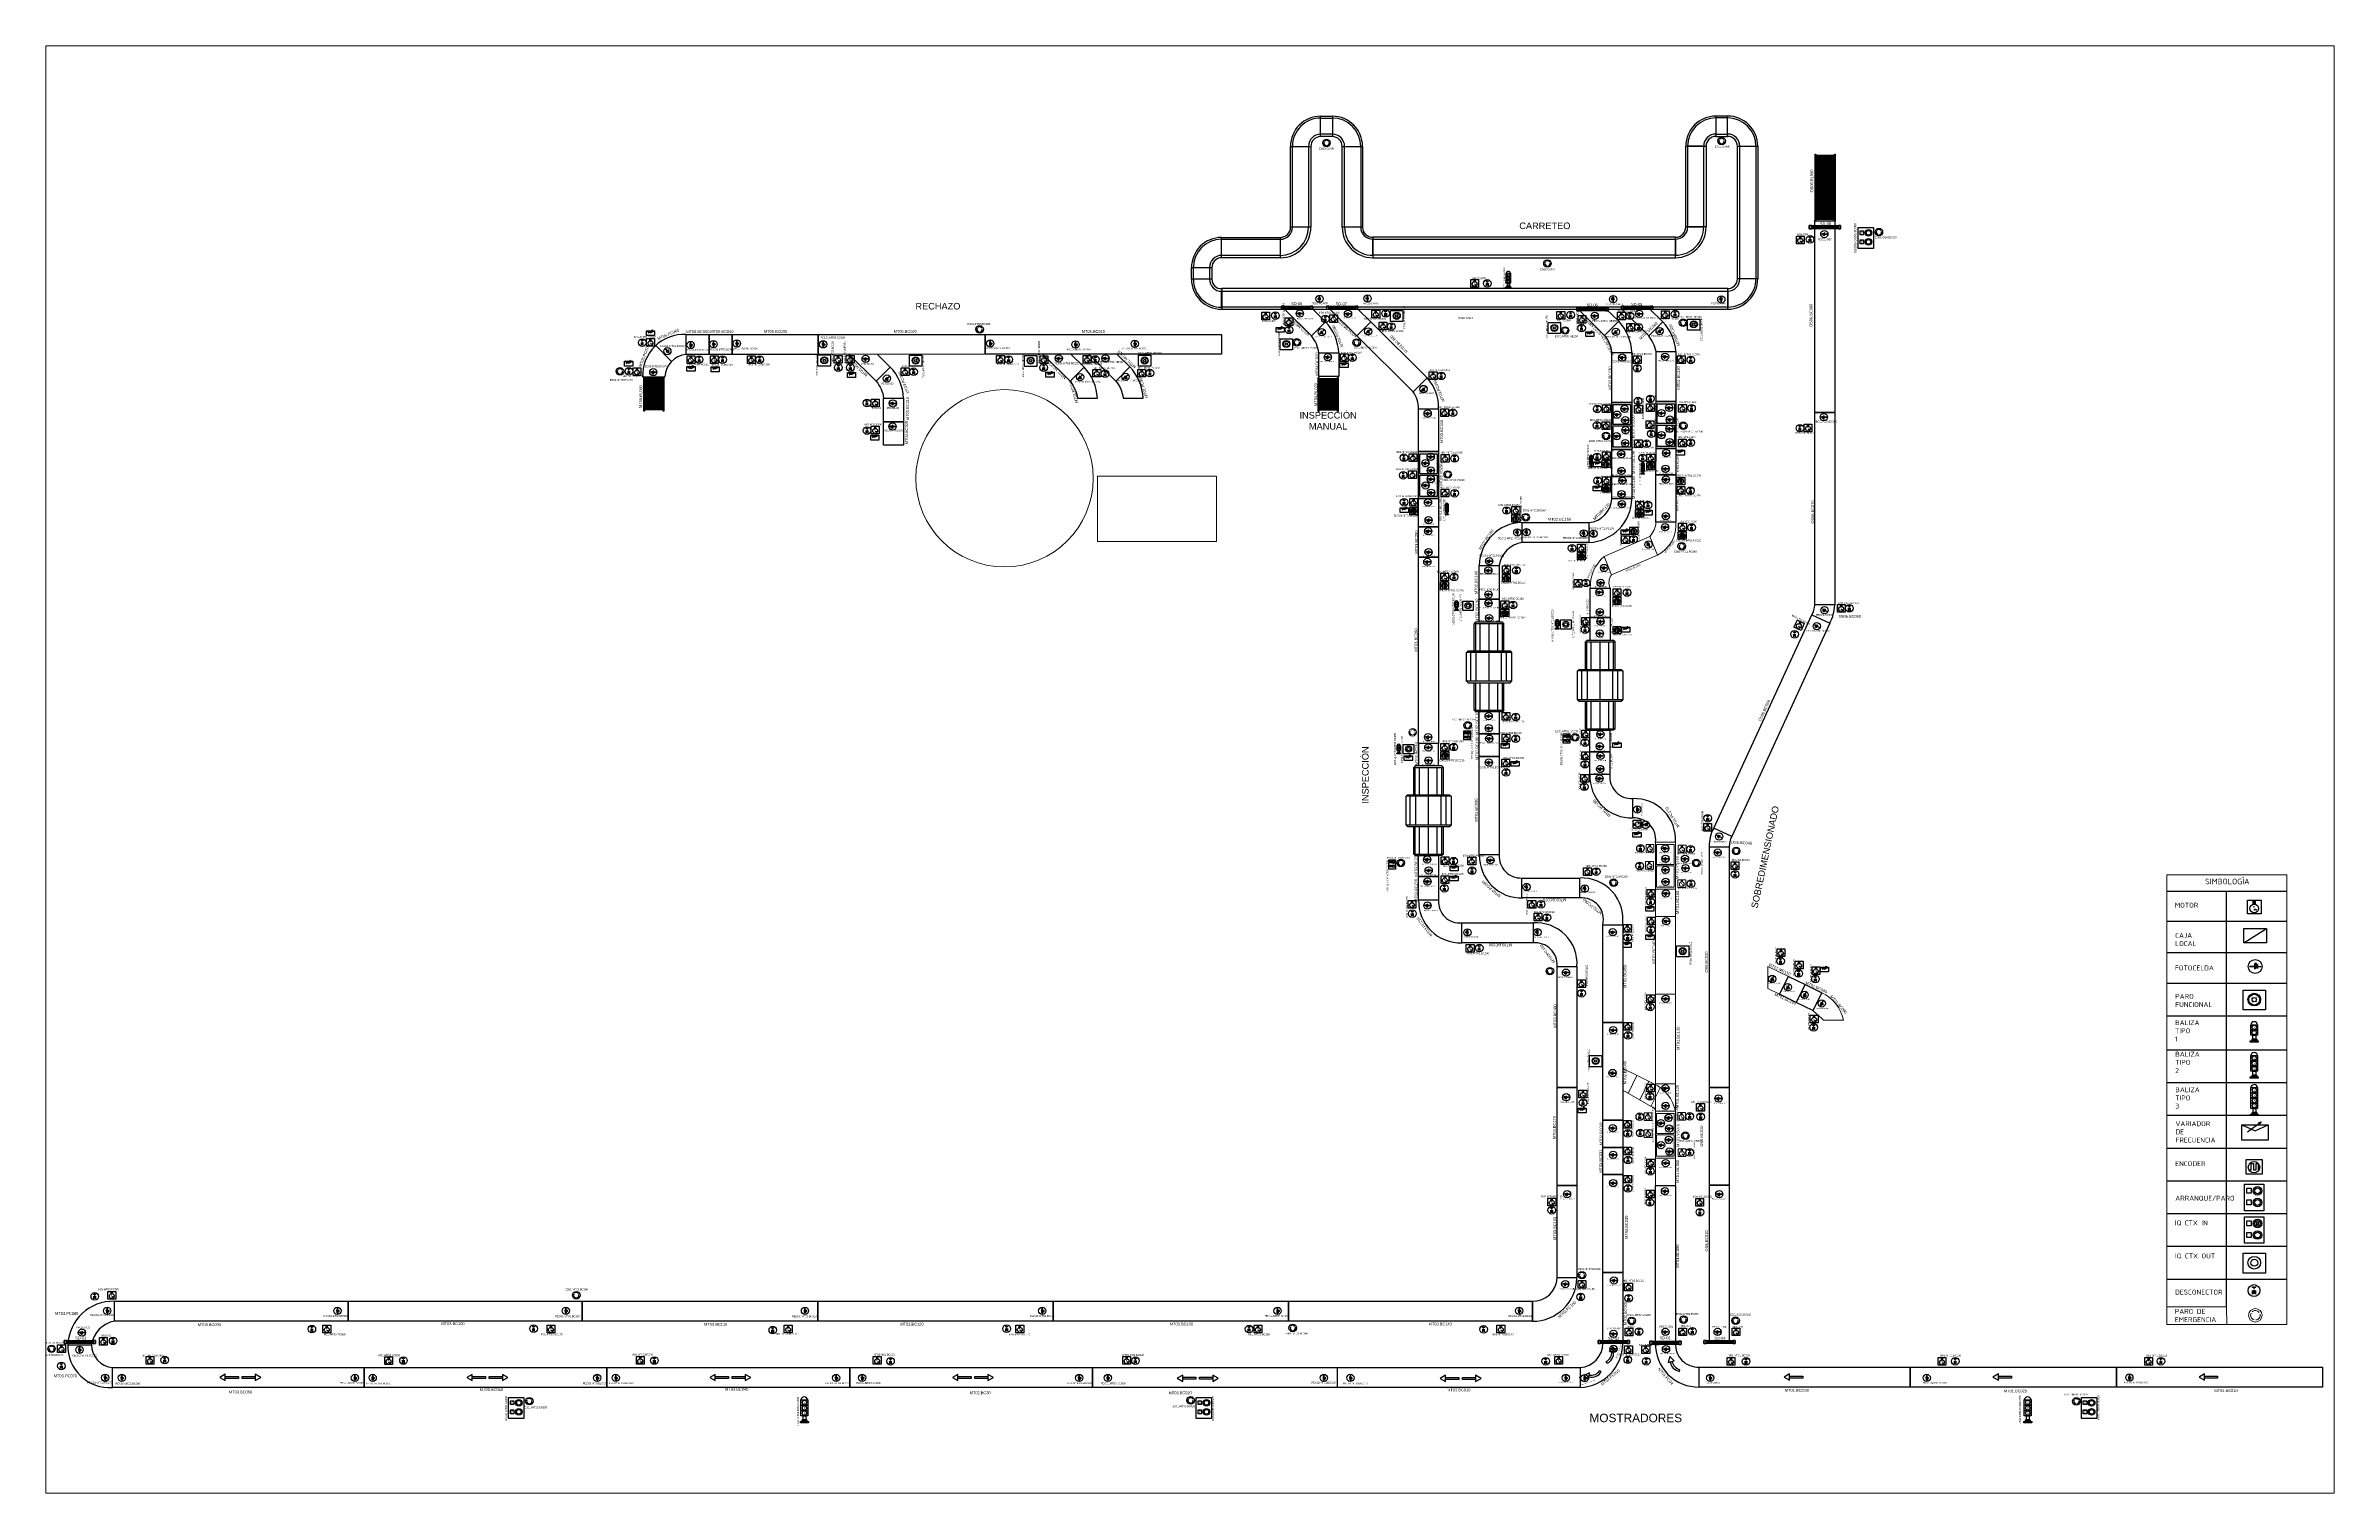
# Paper-space layout 'Presentación1' of a CAD drawing. Header units: inches. Extents: x 3 to 427, y 5 to 273.
# The model-space entities are those that its viewports show. They can reach past a viewport. Long polylines and large blocks are cut down to what shows.
import ezdxf
from ezdxf.enums import TextEntityAlignment as Align

# ---------------------------------------------------------------- set-up
doc = ezdxf.new("R2010")
doc.units = ezdxf.units.IN
doc.linetypes.add('DASHED', pattern=[0.75, 0.5, -0.25])
for name, color, linetype in [('Balizas', 7, 'Continuous'), ('Botoneras', 14, 'Continuous'), ('Cortinas', 3, 'Continuous'), ('Desconector', 7, 'Continuous'), ('Encoder', 50, 'Continuous'), ('Motores', 7, 'Continuous'), ('PEC', 7, 'Continuous'), ('PEMERGENCIA', 1, 'Continuous'), ('VFrecuencia', 142, 'Continuous')]:
    doc.layers.add(name, color=color, linetype=linetype)
doc.layers.add('BGH_BLK_DET_Snap points', color=254, linetype='Continuous', plot=False)
for name, color, linetype, lineweight in [('lin1', 253, 'Continuous', 0), ('lin21', 210, 'Continuous', 0), ('NOMBRES', 7, 'Continuous', 0), ('NPE', 7, 'Continuous', 5), ('Num Motor', 7, 'Continuous', 0)]:
    doc.layers.add(name, color=color, linetype=linetype, lineweight=lineweight)
doc.styles.add('Annotative', font='arial.ttf', dxfattribs={"height": 250})
doc.styles.add('BGH_Text_3.5', font='arial.ttf', dxfattribs={"height": 0.140625})
doc.styles.add('Estilo1', font='isocteur.ttf')
doc.styles.add('isocop', font='isocp.shx')

# ---------------------------------------------------------------- blocks, each defined once
blk = doc.blocks.new('RaceTrack-638004670511195940', base_point=(344367, -90794, 130))
for points in [[(350257, -84907), (349632, -84907), (349632, -83824), (350257, -83824)], [(371268, -83814), (370643, -83814), (370643, -84897), (371268, -84897)], [(371268, -83914), (370643, -83914), (370643, -84769), (371268, -84769)], [(348029, -85428), (349114, -85428), (349114, -89718), (348029, -89718)], [(351861, -89720), (350776, -89720), (350776, -85427), (351861, -85427)], [(351761, -89720), (350904, -89720), (350904, -85427), (351761, -85427)], [(369996, -85418), (369143, -85418), (369143, -89708), (369996, -89708)], [(372874, -92467), (371788, -92467), (371788, -85416), (372874, -85416)], [(372774, -92467), (371916, -92467), (371916, -85416), (372774, -85416)], [(352406, -91345), (368498, -91345), (368498, -90255), (352406, -90255)], [(344368, -93127), (371271, -93127), (371271, -93970), (344368, -93970)], [(344370, -94082), (371272, -94082), (371272, -92987), (344370, -92987)]]:
    blk.add_lwpolyline(points, close=True)
for points, elevation in [([(350256, -84779), (349632, -84779), (349632, -83924), (350256, -83924)], -123), ([(348129, -85428), (348986, -85428), (348986, -89718), (348129, -89718)], -123), ([(369041, -85418), (370126, -85418), (370126, -89708), (369041, -89708)], 123), ([(347487, -91347), (344367, -91347), (344367, -90265), (347487, -90265)], -12), ([(347487, -91219), (344367, -91219), (344367, -90365), (347487, -90365)], -12), ([(352406, -90362), (368499, -90362), (368499, -91210), (352406, -91210)], -147), ([(342765, -91868), (343848, -91868), (343848, -92481), (342765, -92481)], 123), ([(342865, -91868), (343720, -91868), (343720, -92481), (342865, -92481)], -147)]:
    blk.add_lwpolyline(points, close=True, dxfattribs=dict(elevation=elevation))
for centre, radius, start, end in [((349632, -85427), 1603, 90.00848, 180.04718), ((349632, -85427, -123), 1503, 90.009, 180.04718), ((350255, -85429), 1606, 0.09827, 89.97721), ((350255, -85429), 1506, 0.10349, 89.97542), ((370644, -85418), 1603, 90.06836, 180), ((370644, -85418), 1503, 90.06836, 180), ((371266, -85422, -123), 1608, 0.19611, 89.9449), ((371266, -85422, 147), 1508, 0.20915, 89.9395), ((349632, -85427, -123), 648, 90.06388, 180.04318), ((349632, -85427), 520, 90.07976, 180.04736), ((350257, -85426, -123), 647, 360, 90.02615), ((350257, -85426), 519, 359.93876, 90.02612), ((370644, -85418), 648, 90.09613, 179.99999), ((370643, -85414, 246), 517, 89.91554, 180.36907), ((371268, -85416, -123), 647, 359.98394, 90), ((371268, -85416), 519, 0, 90), ((347486, -89719, -123), 1628, 270.0392, 0), ((347486, -89719, -123), 1500, 270.04053, 0), ((347486, -89719, -147), 645, 270.04723, 0), ((347486, -89719, -12), 545, 270.04723, 0.04726), ((352408, -89713, 123), 1632, 180.24752, 269.91535), ((352396, -89718, 147), 1491, 180.07027, 270.41168), ((352407, -89717, -147), 645, 180.02615, 269.96431), ((352394, -89722), 533, 179.47561, 271.2209), ((368486, -89705, 123), 1640, 270.44858, 359.89594), ((368500, -89713, 258), 541, 269.88118, 0.58479), ((368500, -89713, 123), 1496, 269.97326, 0.21273), ((368485, -89705, 147), 657, 271.16804, 359.73685), ((344367, -91868, -12), 1602, 90.01754, 180.02595), ((344367, -91868, -12), 1502, 90.02088, 180), ((344369, -91868, -282), 649, 90.22549, 179.96133), ((344369, -91868, 273), 521, 90.29508, 179.94695), ((344366, -92481, 123), 1601, 180, 270), ((344346, -92490), 1481, 179.67107, 270.84799), ((344366, -92481), 646, 180.00049, 270.30765), ((344346, -92490, -246), 498, 179.05041, 272.6924), ((371250, -92459), 669, 271.77888, 359.2484), ((371272, -92468, -147), 1502, 270, 0.02615), ((371251, -92459), 1623, 270.73816, 359.69429), ((371272, -92468), 519, 270, 0.02615)]:
    blk.add_arc(centre, radius, start, end)
blk = doc.blocks.new('Motor trifasico')
at = {"color": 116, "true_color": 0x136734}
for p, q in [((2057.3, 3405.5), (2057.3, 3406.3)), ((2057.3, 3406.3), (2058.1, 3406.3)), ((2064.9, 3406.3), (2064.9, 3400.5)), ((2066.6, 3406.3), (2066.6, 3400.8)), ((2068.2, 3406.3), (2068.2, 3400.7))]:
    blk.add_line(p, q, dxfattribs=at)
blk.add_lwpolyline([(2058.1, 3406.3), (2076.9, 3406.3), (2076.9, 3387.1), (2057.3, 3387.1), (2057.3, 3405.5)], dxfattribs=at)
blk.add_circle((2067, 3394.6), 6.2, dxfattribs=at)
blk.add_spline([(2067.4, 3392.6), (2068.5, 3393.6), (2069.4, 3392.6), (2070.6, 3393.7)], degree=3, dxfattribs=at)
at = {"color": 116, "true_color": 0x136734, "insert": (2063.8, 3398.2), "char_height": 2.5, "width": 4.443, "attachment_point": 1, "style": 'isocop'}
blk.add_mtext('\\pxqc;{\\fLucida Sans|b1|i0|c0|p34; M\\P\\pq*;} {\\fLeelawadee|b0|i0|c0|p34;3}', dxfattribs=at)
blk = doc.blocks.new('Fotocelda')
at = {"color": 5}
for points in [[(1917.6, 3371.9), (1917.6, 3365.4), (1922.3, 3368.7), (1917.6, 3371.9), (1917.6, 3368.7), (1910.9, 3368.7), (1922.3, 3368.7), (1922.3, 3371.9), (1922.3, 3365.9), (1922.3, 3368.7), (1922.3, 3368.7), (1927.4, 3368.7)], [(1919.7, 3371.9), (1918.7, 3373), (1919.3, 3373), (1918.2, 3373.7), (1918.2, 3372.6), (1918.7, 3373)], [(1921.1, 3371.9), (1920, 3373), (1920.6, 3373), (1919.6, 3373.7), (1919.6, 3372.6), (1920, 3373)]]:
    blk.add_lwpolyline(points, dxfattribs=at)
blk.add_circle((1918.8, 3368.7), 9.83, dxfattribs=at)
blk = doc.blocks.new('Interruptor principal')
at = {"color": 32, "true_color": 0xcd6928}
for p, q in [((2036.1, 3395.2), (2037.6, 3395.2)), ((2036.1, 3393.9), (2037.6, 3393.9)), ((2036.1, 3392.6), (2037.6, 3392.6)), ((2036.6, 3398.7), (2040, 3398.7)), ((2036.6, 3398.7), (2036.6, 3398.3)), ((2037.6, 3395.2), (2038.9, 3396)), ((2037.6, 3393.9), (2038.9, 3394.7)), ((2037.6, 3392.6), (2038.9, 3393.4)), ((2038.9, 3395.2), (2040.3, 3395.2)), ((2038.9, 3393.9), (2040.3, 3393.9)), ((2038.9, 3392.6), (2040.3, 3392.6)), ((2040, 3398.7), (2040, 3399.2))]:
    blk.add_line(p, q, dxfattribs=at)
blk.add_line((2038.3, 3398.7), (2037, 3398.7))
at = {"color": 32, "linetype": 'DASHED', "true_color": 0xcd6928}
blk.add_line((2038.3, 3396.9), (2038.3, 3398.7), dxfattribs=at)
at = {"color": 32, "true_color": 0xcd6928}
blk.add_circle((2038.3, 3395.4), 5.57, dxfattribs=at)

msp = doc.modelspace()

# ---------------------------------------------------------------- linework, layer by layer
for p, q in [((375975, -86346, -756), (375963, -86346, 74)), ((375975, -86347, -756), (375963, -86347, 74)), ((375975, -86348, -756), (375963, -86348, 74)), ((375975, -86348, -756), (375963, -86348, 74)), ((375976, -85914, -756), (375964, -85914, 74)), ((375976, -85915, -756), (375964, -85915, 74)), ((375976, -85916, -756), (375964, -85916, 74)), ((375976, -85916, -756), (375964, -85916, 74)), ((375976, -86022, -756), (375964, -86022, 74)), ((375976, -86023, -756), (375964, -86023, 74)), ((375976, -86024, -756), (375964, -86024, 74)), ((375976, -86024, -756), (375964, -86024, 74)), ((375976, -86130, -756), (375964, -86130, 74)), ((375976, -86131, -756), (375964, -86131, 74)), ((375976, -86132, -756), (375964, -86132, 74)), ((375976, -86132, -756), (375964, -86132, 74)), ((375976, -86238, -756), (375964, -86238, 74)), ((375976, -86239, -756), (375964, -86239, 74)), ((375976, -86240, -756), (375964, -86240, 74)), ((375976, -86240, -756), (375964, -86240, 74)), ((375975, -86321, -756), (376940, -86321, -756)), ((375975, -86323, -756), (376940, -86323, -756)), ((375975, -86327, -756), (376940, -86327, -756)), ((375975, -86350, -756), (376940, -86350, -756)), ((375975, -86359, -756), (376940, -86359, -756)), ((375975, -86362, -756), (376940, -86362, -756)), ((375975, -86364, -756), (376940, -86364, -756)), ((375976, -85889, -756), (376941, -85889, -756)), ((375976, -85891, -756), (376941, -85891, -756)), ((375976, -85895, -756), (376941, -85895, -756)), ((375976, -85918, -756), (376941, -85918, -756)), ((375976, -85927, -756), (376941, -85927, -756)), ((375976, -85930, -756), (376941, -85930, -756)), ((375976, -85932, -756), (376941, -85932, -756)), ((375976, -85997, -756), (376941, -85997, -756)), ((375976, -85999, -756), (376941, -85999, -756)), ((375976, -86003, -756), (376941, -86003, -756)), ((375976, -86026, -756), (376941, -86026, -756)), ((375976, -86035, -756), (376941, -86035, -756)), ((375976, -86038, -756), (376941, -86038, -756)), ((375976, -86040, -756), (376941, -86040, -756)), ((375976, -86105, -756), (376941, -86105, -756)), ((375976, -86107, -756), (376941, -86107, -756)), ((375976, -86111, -756), (376941, -86111, -756)), ((375976, -86134, -756), (376941, -86134, -756)), ((375976, -86143, -756), (376941, -86143, -756)), ((375976, -86146, -756), (376941, -86146, -756)), ((375976, -86148, -756), (376941, -86148, -756)), ((375976, -86213, -756), (376941, -86213, -756)), ((375976, -86215, -756), (376941, -86215, -756)), ((375976, -86219, -756), (376941, -86219, -756)), ((375976, -86242, -756), (376941, -86242, -756)), ((375976, -86251, -756), (376941, -86251, -756)), ((375976, -86254, -756), (376941, -86254, -756)), ((375976, -86256, -756), (376941, -86256, -756)), ((376954, -86341), (376940, -86341, -756)), ((376954, -86347), (376940, -86347, -756)), ((376954, -86348), (376940, -86348, -756)), ((376954, -86348), (376940, -86348, -756)), ((376954, -85909), (376941, -85909, -756)), ((376954, -85915), (376941, -85915, -756)), ((376954, -85916), (376941, -85916, -756)), ((376954, -85916), (376941, -85916, -756)), ((376954, -86017), (376941, -86017, -756)), ((376954, -86023), (376941, -86023, -756)), ((376954, -86024), (376941, -86024, -756)), ((376954, -86024), (376941, -86024, -756)), ((376954, -86125), (376941, -86125, -756)), ((376954, -86131), (376941, -86131, -756)), ((376954, -86132), (376941, -86132, -756)), ((376954, -86132), (376941, -86132, -756)), ((376954, -86233), (376941, -86233, -756)), ((376954, -86239), (376941, -86239, -756)), ((376954, -86240), (376941, -86240, -756)), ((376954, -86240), (376941, -86240, -756)), ((375975, -86994, -756), (375963, -86994, 74)), ((375975, -86995, -756), (375963, -86995, 74)), ((375975, -86995, -756), (375963, -86995, 74)), ((375975, -86996, -756), (375963, -86996, 74)), ((375976, -86454, -756), (375964, -86454, 74)), ((375976, -86455, -756), (375964, -86455, 74)), ((375976, -86456, -756), (375964, -86456, 74)), ((375976, -86456, -756), (375964, -86456, 74)), ((375976, -86562, -756), (375964, -86562, 74)), ((375976, -86563, -756), (375964, -86563, 74)), ((375976, -86563, -756), (375964, -86563, 74)), ((375976, -86564, -756), (375964, -86564, 74)), ((375976, -86670, -756), (375964, -86670, 74)), ((375976, -86671, -756), (375964, -86671, 74)), ((375976, -86671, -756), (375964, -86671, 74)), ((375976, -86672, -756), (375964, -86672, 74)), ((375976, -86778, -756), (375964, -86778, 74)), ((375976, -86779, -756), (375964, -86779, 74)), ((375976, -86779, -756), (375964, -86779, 74)), ((375976, -86780, -756), (375964, -86780, 74)), ((375976, -86886, -756), (375964, -86886, 74)), ((375976, -86887, -756), (375964, -86887, 74)), ((375976, -86887, -756), (375964, -86887, 74)), ((375976, -86888, -756), (375964, -86888, 74)), ((375976, -87102, -756), (375964, -87102, 74)), ((375976, -87103, -756), (375964, -87103, 74)), ((375976, -87103, -756), (375964, -87103, 74)), ((375976, -87104, -756), (375964, -87104, 74)), ((375976, -87210, -756), (375964, -87210, 74)), ((375976, -87211, -756), (375964, -87211, 74)), ((375976, -87211, -756), (375964, -87211, 74)), ((375976, -87212, -756), (375964, -87212, 74)), ((375976, -87318, -756), (375964, -87318, 74)), ((375976, -87319, -756), (375964, -87319, 74)), ((375976, -87319, -756), (375964, -87319, 74)), ((375976, -87320, -756), (375964, -87320, 74)), ((375976, -87426, -756), (375964, -87426, 74)), ((375976, -87426, -756), (375964, -87426, 74)), ((375976, -87427, -756), (375964, -87427, 74)), ((375976, -87428, -756), (375964, -87428, 74)), ((375976, -87534, -756), (375964, -87534, 74)), ((375976, -87534, -756), (375964, -87534, 74)), ((375976, -87535, -756), (375964, -87535, 74)), ((375976, -87535, -756), (375964, -87535, 74)), ((375975, -86969, -756), (376940, -86969, -756)), ((375975, -86971, -756), (376940, -86971, -756)), ((375975, -86975, -756), (376940, -86975, -756)), ((375975, -86998, -756), (376940, -86998, -756)), ((375975, -87007, -756), (376940, -87007, -756)), ((375975, -87010, -756), (376940, -87010, -756)), ((375975, -87012, -756), (376940, -87012, -756)), ((375976, -86429, -756), (376941, -86429, -756)), ((375976, -86431, -756), (376941, -86431, -756)), ((375976, -86435, -756), (376941, -86435, -756)), ((375976, -86458, -756), (376941, -86458, -756)), ((375976, -86467, -756), (376941, -86467, -756)), ((375976, -86470, -756), (376941, -86470, -756)), ((375976, -86472, -756), (376941, -86472, -756)), ((375976, -86537, -756), (376941, -86537, -756)), ((375976, -86539, -756), (376941, -86539, -756)), ((375976, -86543, -756), (376941, -86543, -756)), ((375976, -86566, -756), (376941, -86566, -756)), ((375976, -86575, -756), (376941, -86575, -756)), ((375976, -86578, -756), (376941, -86578, -756)), ((375976, -86580, -756), (376941, -86580, -756)), ((375976, -86645, -756), (376941, -86645, -756)), ((375976, -86647, -756), (376941, -86647, -756)), ((375976, -86651, -756), (376941, -86651, -756)), ((375976, -86674, -756), (376941, -86674, -756)), ((375976, -86683, -756), (376941, -86683, -756)), ((375976, -86686, -756), (376941, -86686, -756)), ((375976, -86688, -756), (376941, -86688, -756)), ((375976, -86753, -756), (376941, -86753, -756)), ((375976, -86755, -756), (376941, -86755, -756)), ((375976, -86759, -756), (376941, -86759, -756)), ((375976, -86782, -756), (376941, -86782, -756)), ((375976, -86791, -756), (376941, -86791, -756)), ((375976, -86794, -756), (376941, -86794, -756)), ((375976, -86796, -756), (376941, -86796, -756)), ((375976, -86861, -756), (376941, -86861, -756)), ((375976, -86863, -756), (376941, -86863, -756)), ((375976, -86867, -756), (376941, -86867, -756)), ((375976, -86890, -756), (376941, -86890, -756)), ((375976, -86899, -756), (376941, -86899, -756)), ((375976, -86902, -756), (376941, -86902, -756)), ((375976, -86904, -756), (376941, -86904, -756)), ((375976, -87077, -756), (376941, -87077, -756)), ((375976, -87079, -756), (376941, -87079, -756)), ((375976, -87083, -756), (376941, -87083, -756)), ((375976, -87106, -756), (376941, -87106, -756)), ((375976, -87115, -756), (376941, -87115, -756)), ((375976, -87118, -756), (376941, -87118, -756)), ((375976, -87120, -756), (376941, -87120, -756)), ((375976, -87185, -756), (376941, -87185, -756)), ((375976, -87186, -756), (376941, -87186, -756)), ((375976, -87190, -756), (376941, -87190, -756)), ((375976, -87213, -756), (376941, -87213, -756)), ((375976, -87222, -756), (376941, -87222, -756)), ((375976, -87226, -756), (376941, -87226, -756)), ((375976, -87228, -756), (376941, -87228, -756)), ((375976, -87293, -756), (376941, -87293, -756)), ((375976, -87294, -756), (376941, -87294, -756)), ((375976, -87298, -756), (376941, -87298, -756)), ((375976, -87321, -756), (376941, -87321, -756)), ((375976, -87330, -756), (376941, -87330, -756)), ((375976, -87334, -756), (376941, -87334, -756)), ((375976, -87336, -756), (376941, -87336, -756)), ((375976, -87400, -756), (376941, -87400, -756)), ((375976, -87402, -756), (376941, -87402, -756)), ((375976, -87406, -756), (376941, -87406, -756)), ((375976, -87429, -756), (376941, -87429, -756)), ((375976, -87438, -756), (376941, -87438, -756)), ((375976, -87441, -756), (376941, -87441, -756)), ((375976, -87443, -756), (376941, -87443, -756)), ((375976, -87508, -756), (376941, -87508, -756)), ((375976, -87510, -756), (376941, -87510, -756)), ((375976, -87514, -756), (376941, -87514, -756)), ((375976, -87537, -756), (376941, -87537, -756)), ((375976, -87546, -756), (376941, -87546, -756)), ((375976, -87549, -756), (376941, -87549, -756)), ((375976, -87551, -756), (376941, -87551, -756)), ((376954, -86989), (376940, -86989, -756)), ((376954, -86995), (376940, -86995, -756)), ((376954, -86995), (376940, -86995, -756)), ((376954, -86996), (376940, -86996, -756)), ((376954, -86449), (376941, -86449, -756)), ((376954, -86455), (376941, -86455, -756)), ((376954, -86456), (376941, -86456, -756)), ((376954, -86456), (376941, -86456, -756)), ((376954, -86557), (376941, -86557, -756)), ((376954, -86563), (376941, -86563, -756)), ((376954, -86563), (376941, -86563, -756)), ((376954, -86564), (376941, -86564, -756)), ((376954, -86665), (376941, -86665, -756)), ((376954, -86671), (376941, -86671, -756)), ((376954, -86671), (376941, -86671, -756)), ((376954, -86672), (376941, -86672, -756)), ((376954, -86773), (376941, -86773, -756)), ((376954, -86779), (376941, -86779, -756)), ((376954, -86779), (376941, -86779, -756)), ((376954, -86780), (376941, -86780, -756)), ((376954, -86881), (376941, -86881, -756)), ((376954, -86887), (376941, -86887, -756)), ((376954, -86887), (376941, -86887, -756)), ((376954, -86888), (376941, -86888, -756)), ((376954, -87097), (376941, -87097, -756)), ((376954, -87103), (376941, -87103, -756)), ((376954, -87103), (376941, -87103, -756)), ((376954, -87104), (376941, -87104, -756)), ((376954, -87204), (376941, -87204, -756)), ((376954, -87211), (376941, -87211, -756)), ((376954, -87211), (376941, -87211, -756)), ((376954, -87212), (376941, -87212, -756)), ((376954, -87312), (376941, -87312, -756)), ((376954, -87319), (376941, -87319, -756)), ((376954, -87319), (376941, -87319, -756)), ((376954, -87320), (376941, -87320, -756)), ((376954, -87420), (376941, -87420, -756)), ((376954, -87426), (376941, -87426, -756)), ((376954, -87427), (376941, -87427, -756)), ((376954, -87428), (376941, -87428, -756)), ((376954, -87528), (376941, -87528, -756)), ((376954, -87534), (376941, -87534, -756)), ((376954, -87535), (376941, -87535, -756)), ((376954, -87535), (376941, -87535, -756)), ((375975, -88090, -756), (375963, -88090, 74)), ((375975, -88090, -756), (375963, -88090, 74)), ((375975, -88091, -756), (375963, -88091, 74)), ((375975, -88091, -756), (375963, -88091, 74)), ((375975, -88737, -756), (375963, -88737, 74)), ((375975, -88738, -756), (375963, -88738, 74)), ((375975, -88739, -756), (375963, -88739, 74)), ((375975, -88739, -756), (375963, -88739, 74)), ((375976, -87658, -756), (375964, -87658, 74)), ((375976, -87659, -756), (375964, -87659, 74)), ((375976, -87659, -756), (375964, -87659, 74)), ((375976, -87660, -756), (375964, -87660, 74)), ((375976, -87766, -756), (375964, -87766, 74)), ((375976, -87766, -756), (375964, -87766, 74)), ((375976, -87767, -756), (375964, -87767, 74)), ((375976, -87768, -756), (375964, -87768, 74)), ((375976, -87874, -756), (375964, -87874, 74)), ((375976, -87874, -756), (375964, -87874, 74)), ((375976, -87875, -756), (375964, -87875, 74)), ((375976, -87875, -756), (375964, -87875, 74)), ((375976, -87982, -756), (375964, -87982, 74)), ((375976, -87982, -756), (375964, -87982, 74)), ((375976, -87983, -756), (375964, -87983, 74)), ((375976, -87983, -756), (375964, -87983, 74)), ((375976, -88197, -756), (375964, -88197, 74)), ((375976, -88198, -756), (375964, -88198, 74)), ((375976, -88199, -756), (375964, -88199, 74)), ((375976, -88199, -756), (375964, -88199, 74)), ((375976, -88305, -756), (375964, -88305, 74)), ((375976, -88306, -756), (375964, -88306, 74)), ((375976, -88307, -756), (375964, -88307, 74)), ((375976, -88307, -756), (375964, -88307, 74)), ((375976, -88413, -756), (375964, -88413, 74)), ((375976, -88414, -756), (375964, -88414, 74)), ((375976, -88415, -756), (375964, -88415, 74)), ((375976, -88415, -756), (375964, -88415, 74)), ((375976, -88521, -756), (375964, -88521, 74)), ((375976, -88522, -756), (375964, -88522, 74)), ((375976, -88523, -756), (375964, -88523, 74)), ((375976, -88523, -756), (375964, -88523, 74)), ((375976, -88629, -756), (375964, -88629, 74)), ((375976, -88630, -756), (375964, -88630, 74)), ((375976, -88631, -756), (375964, -88631, 74)), ((375976, -88631, -756), (375964, -88631, 74)), ((375975, -88064, -756), (376940, -88064, -756)), ((375975, -88066, -756), (376940, -88066, -756)), ((375975, -88070, -756), (376940, -88070, -756)), ((375975, -88093, -756), (376940, -88093, -756)), ((375975, -88102, -756), (376940, -88102, -756)), ((375975, -88105, -756), (376940, -88105, -756)), ((375975, -88107, -756), (376940, -88107, -756)), ((375975, -88712, -756), (376940, -88712, -756)), ((375975, -88714, -756), (376940, -88714, -756)), ((375975, -88718, -756), (376940, -88718, -756)), ((375975, -88741, -756), (376940, -88741, -756)), ((375975, -88750, -756), (376940, -88750, -756)), ((375975, -88753, -756), (376940, -88753, -756)), ((375975, -88755, -756), (376940, -88755, -756)), ((375976, -87633, -756), (376941, -87633, -756)), ((375976, -87634, -756), (376941, -87634, -756)), ((375976, -87638, -756), (376941, -87638, -756)), ((375976, -87661, -756), (376941, -87661, -756)), ((375976, -87670, -756), (376941, -87670, -756)), ((375976, -87674, -756), (376941, -87674, -756)), ((375976, -87676, -756), (376941, -87676, -756)), ((375976, -87740, -756), (376941, -87740, -756)), ((375976, -87742, -756), (376941, -87742, -756)), ((375976, -87746, -756), (376941, -87746, -756)), ((375976, -87769, -756), (376941, -87769, -756)), ((375976, -87778, -756), (376941, -87778, -756)), ((375976, -87781, -756), (376941, -87781, -756)), ((375976, -87783, -756), (376941, -87783, -756)), ((375976, -87848, -756), (376941, -87848, -756)), ((375976, -87850, -756), (376941, -87850, -756)), ((375976, -87854, -756), (376941, -87854, -756)), ((375976, -87877, -756), (376941, -87877, -756)), ((375976, -87886, -756), (376941, -87886, -756)), ((375976, -87889, -756), (376941, -87889, -756)), ((375976, -87891, -756), (376941, -87891, -756)), ((375976, -87956, -756), (376941, -87956, -756)), ((375976, -87958, -756), (376941, -87958, -756)), ((375976, -87962, -756), (376941, -87962, -756)), ((375976, -87985, -756), (376941, -87985, -756)), ((375976, -87994, -756), (376941, -87994, -756)), ((375976, -87997, -756), (376941, -87997, -756)), ((375976, -87999, -756), (376941, -87999, -756)), ((375976, -88172, -756), (376941, -88172, -756)), ((375976, -88174, -756), (376941, -88174, -756)), ((375976, -88178, -756), (376941, -88178, -756)), ((375976, -88201, -756), (376941, -88201, -756)), ((375976, -88210, -756), (376941, -88210, -756)), ((375976, -88213, -756), (376941, -88213, -756)), ((375976, -88215, -756), (376941, -88215, -756)), ((375976, -88280, -756), (376941, -88280, -756)), ((375976, -88282, -756), (376941, -88282, -756)), ((375976, -88286, -756), (376941, -88286, -756)), ((375976, -88309, -756), (376941, -88309, -756)), ((375976, -88318, -756), (376941, -88318, -756)), ((375976, -88321, -756), (376941, -88321, -756)), ((375976, -88323, -756), (376941, -88323, -756)), ((375976, -88388, -756), (376941, -88388, -756)), ((375976, -88390, -756), (376941, -88390, -756)), ((375976, -88394, -756), (376941, -88394, -756)), ((375976, -88417, -756), (376941, -88417, -756)), ((375976, -88426, -756), (376941, -88426, -756)), ((375976, -88429, -756), (376941, -88429, -756)), ((375976, -88431, -756), (376941, -88431, -756)), ((375976, -88496, -756), (376941, -88496, -756)), ((375976, -88498, -756), (376941, -88498, -756)), ((375976, -88502, -756), (376941, -88502, -756)), ((375976, -88525, -756), (376941, -88525, -756)), ((375976, -88534, -756), (376941, -88534, -756)), ((375976, -88537, -756), (376941, -88537, -756)), ((375976, -88539, -756), (376941, -88539, -756)), ((375976, -88604, -756), (376941, -88604, -756)), ((375976, -88606, -756), (376941, -88606, -756)), ((375976, -88610, -756), (376941, -88610, -756)), ((375976, -88633, -756), (376941, -88633, -756)), ((375976, -88642, -756), (376941, -88642, -756)), ((375976, -88645, -756), (376941, -88645, -756)), ((375976, -88647, -756), (376941, -88647, -756)), ((376954, -88084), (376940, -88084, -756)), ((376954, -88090), (376940, -88090, -756)), ((376954, -88091), (376940, -88091, -756)), ((376954, -88091), (376940, -88091, -756)), ((376954, -88732), (376940, -88732, -756)), ((376954, -88738), (376940, -88738, -756)), ((376954, -88739), (376940, -88739, -756)), ((376954, -88739), (376940, -88739, -756)), ((376954, -87652), (376941, -87652, -756)), ((376954, -87659), (376941, -87659, -756)), ((376954, -87659), (376941, -87659, -756)), ((376954, -87660), (376941, -87660, -756)), ((376954, -87760), (376941, -87760, -756)), ((376954, -87766), (376941, -87766, -756)), ((376954, -87767), (376941, -87767, -756)), ((376954, -87768), (376941, -87768, -756)), ((376954, -87868), (376941, -87868, -756)), ((376954, -87874), (376941, -87874, -756)), ((376954, -87875), (376941, -87875, -756)), ((376954, -87875), (376941, -87875, -756)), ((376954, -87976), (376941, -87976, -756)), ((376954, -87982), (376941, -87982, -756)), ((376954, -87983), (376941, -87983, -756)), ((376954, -87983), (376941, -87983, -756)), ((376954, -88192), (376941, -88192, -756)), ((376954, -88198), (376941, -88198, -756)), ((376954, -88199), (376941, -88199, -756)), ((376954, -88199), (376941, -88199, -756)), ((376954, -88300), (376941, -88300, -756)), ((376954, -88306), (376941, -88306, -756)), ((376954, -88307), (376941, -88307, -756)), ((376954, -88307), (376941, -88307, -756)), ((376954, -88408), (376941, -88408, -756)), ((376954, -88414), (376941, -88414, -756)), ((376954, -88415), (376941, -88415, -756)), ((376954, -88415), (376941, -88415, -756)), ((376954, -88516), (376941, -88516, -756)), ((376954, -88522), (376941, -88522, -756)), ((376954, -88523), (376941, -88523, -756)), ((376954, -88523), (376941, -88523, -756)), ((376954, -88624), (376941, -88624, -756)), ((376954, -88630), (376941, -88630, -756)), ((376954, -88631), (376941, -88631, -756)), ((376954, -88631), (376941, -88631, -756)), ((375976, -88845, -756), (375964, -88845, 74)), ((375976, -88846, -756), (375964, -88846, 74)), ((375976, -88847, -756), (375964, -88847, 74)), ((375976, -88847, -756), (375964, -88847, 74)), ((375976, -88953, -756), (375964, -88953, 74)), ((375976, -88954, -756), (375964, -88954, 74)), ((375976, -88955, -756), (375964, -88955, 74)), ((375976, -88955, -756), (375964, -88955, 74)), ((375976, -89061, -756), (375964, -89061, 74)), ((375976, -89062, -756), (375964, -89062, 74)), ((375976, -89062, -756), (375964, -89062, 74)), ((375976, -89063, -756), (375964, -89063, 74)), ((375976, -89169, -756), (375964, -89169, 74)), ((375976, -89170, -756), (375964, -89170, 74)), ((375976, -89170, -756), (375964, -89170, 74)), ((375976, -89171, -756), (375964, -89171, 74)), ((375976, -89277, -756), (375964, -89277, 74)), ((375976, -89278, -756), (375964, -89278, 74)), ((375976, -89278, -756), (375964, -89278, 74)), ((375976, -89279, -756), (375964, -89279, 74)), ((375976, -88820, -756), (376941, -88820, -756)), ((375976, -88822, -756), (376941, -88822, -756)), ((375976, -88826, -756), (376941, -88826, -756)), ((375976, -88849, -756), (376941, -88849, -756)), ((375976, -88858, -756), (376941, -88858, -756)), ((375976, -88861, -756), (376941, -88861, -756)), ((375976, -88863, -756), (376941, -88863, -756)), ((375976, -88928, -756), (376941, -88928, -756)), ((375976, -88930, -756), (376941, -88930, -756)), ((375976, -88934, -756), (376941, -88934, -756)), ((375976, -88957, -756), (376941, -88957, -756)), ((375976, -88966, -756), (376941, -88966, -756)), ((375976, -88969, -756), (376941, -88969, -756)), ((375976, -88971, -756), (376941, -88971, -756)), ((375976, -89036, -756), (376941, -89036, -756)), ((375976, -89038, -756), (376941, -89038, -756)), ((375976, -89042, -756), (376941, -89042, -756)), ((375976, -89065, -756), (376941, -89065, -756)), ((375976, -89074, -756), (376941, -89074, -756)), ((375976, -89077, -756), (376941, -89077, -756)), ((375976, -89079, -756), (376941, -89079, -756)), ((375976, -89144, -756), (376941, -89144, -756)), ((375976, -89146, -756), (376941, -89146, -756)), ((375976, -89150, -756), (376941, -89150, -756)), ((375976, -89173, -756), (376941, -89173, -756)), ((375976, -89182, -756), (376941, -89182, -756)), ((375976, -89185, -756), (376941, -89185, -756)), ((375976, -89187, -756), (376941, -89187, -756)), ((375976, -89252, -756), (376941, -89252, -756)), ((375976, -89254, -756), (376941, -89254, -756)), ((375976, -89258, -756), (376941, -89258, -756)), ((375976, -89281, -756), (376941, -89281, -756)), ((375976, -89290, -756), (376941, -89290, -756)), ((375976, -89293, -756), (376941, -89293, -756)), ((375976, -89295, -756), (376941, -89295, -756)), ((376954, -88840), (376941, -88840, -756)), ((376954, -88846), (376941, -88846, -756)), ((376954, -88847), (376941, -88847, -756)), ((376954, -88847), (376941, -88847, -756)), ((376954, -88948), (376941, -88948, -756)), ((376954, -88954), (376941, -88954, -756)), ((376954, -88955), (376941, -88955, -756)), ((376954, -88955), (376941, -88955, -756)), ((376954, -89056), (376941, -89056, -756)), ((376954, -89062), (376941, -89062, -756)), ((376954, -89062), (376941, -89062, -756)), ((376954, -89063), (376941, -89063, -756)), ((376954, -89164), (376941, -89164, -756)), ((376954, -89170), (376941, -89170, -756)), ((376954, -89170), (376941, -89170, -756)), ((376954, -89171), (376941, -89171, -756)), ((376954, -89272), (376941, -89272, -756)), ((376954, -89278), (376941, -89278, -756)), ((376954, -89278), (376941, -89278, -756)), ((376954, -89279), (376941, -89279, -756)), ((347716, -94082, 326), (349148, -95501, 326)), ((349894, -94749, 326), (349209, -94080, 123)), ((313701, -98209, 676), (313689, -98209, 1506)), ((313701, -98210, 676), (313689, -98210, 1506)), ((313701, -98210, 676), (313689, -98210, 1506)), ((313701, -98211, 676), (313689, -98211, 1506)), ((313702, -97777, 676), (313690, -97777, 1506)), ((313702, -97778, 676), (313690, -97778, 1506)), ((313702, -97779, 676), (313690, -97779, 1506)), ((313702, -97779, 676), (313690, -97779, 1506)), ((313702, -97885, 676), (313690, -97885, 1506)), ((313702, -97886, 676), (313690, -97886, 1506)), ((313702, -97887, 676), (313690, -97887, 1506)), ((313702, -97887, 676), (313690, -97887, 1506)), ((313702, -97993, 676), (313690, -97993, 1506)), ((313702, -97994, 676), (313690, -97994, 1506)), ((313702, -97995, 676), (313690, -97995, 1506)), ((313702, -97995, 676), (313690, -97995, 1506)), ((313702, -98101, 676), (313690, -98101, 1506)), ((313702, -98102, 676), (313690, -98102, 1506)), ((313702, -98102, 676), (313690, -98102, 1506)), ((313702, -98103, 676), (313690, -98103, 1506)), ((313702, -98317, 676), (313690, -98317, 1506)), ((313702, -98318, 676), (313690, -98318, 1506)), ((313702, -98318, 676), (313690, -98318, 1506)), ((313702, -98319, 676), (313690, -98319, 1506)), ((313702, -98425, 676), (313690, -98425, 1506)), ((313702, -98426, 676), (313690, -98426, 1506)), ((313702, -98426, 676), (313690, -98426, 1506)), ((313702, -98427, 676), (313690, -98427, 1506)), ((313702, -98533, 676), (313690, -98533, 1506)), ((313702, -98534, 676), (313690, -98534, 1506)), ((313702, -98534, 676), (313690, -98534, 1506)), ((313702, -98535, 676), (313690, -98535, 1506)), ((313701, -98184, 676), (314666, -98184, 676)), ((313701, -98186, 676), (314666, -98186, 676)), ((313701, -98190, 676), (314666, -98190, 676)), ((313701, -98213, 676), (314666, -98213, 676)), ((313701, -98222, 676), (314666, -98222, 676)), ((313701, -98225, 676), (314666, -98225, 676)), ((313701, -98227, 676), (314666, -98227, 676)), ((313702, -97752, 676), (314667, -97752, 676)), ((313702, -97754, 676), (314667, -97754, 676)), ((313702, -97758, 676), (314667, -97758, 676)), ((313702, -97781, 676), (314667, -97781, 676)), ((313702, -97790, 676), (314667, -97790, 676)), ((313702, -97793, 676), (314667, -97793, 676)), ((313702, -97795, 676), (314667, -97795, 676)), ((313702, -97860, 676), (314667, -97860, 676)), ((313702, -97862, 676), (314667, -97862, 676)), ((313702, -97866, 676), (314667, -97866, 676)), ((313702, -97889, 676), (314667, -97889, 676)), ((313702, -97898, 676), (314667, -97898, 676)), ((313702, -97901, 676), (314667, -97901, 676)), ((313702, -97903, 676), (314667, -97903, 676)), ((313702, -97968, 676), (314667, -97968, 676)), ((313702, -97970, 676), (314667, -97970, 676)), ((313702, -97974, 676), (314667, -97974, 676)), ((313702, -97997, 676), (314667, -97997, 676)), ((313702, -98006, 676), (314667, -98006, 676)), ((313702, -98009, 676), (314667, -98009, 676)), ((313702, -98011, 676), (314667, -98011, 676)), ((313702, -98076, 676), (314667, -98076, 676)), ((313702, -98078, 676), (314667, -98078, 676)), ((313702, -98082, 676), (314667, -98082, 676)), ((313702, -98105, 676), (314667, -98105, 676)), ((313702, -98114, 676), (314667, -98114, 676)), ((313702, -98117, 676), (314667, -98117, 676)), ((313702, -98119, 676), (314667, -98119, 676)), ((313702, -98292, 676), (314667, -98292, 676)), ((313702, -98294, 676), (314667, -98294, 676)), ((313702, -98298, 676), (314667, -98298, 676)), ((313702, -98321, 676), (314667, -98321, 676)), ((313702, -98330, 676), (314667, -98330, 676)), ((313702, -98333, 676), (314667, -98333, 676)), ((313702, -98335, 676), (314667, -98335, 676)), ((313702, -98400, 676), (314667, -98400, 676)), ((313702, -98402, 676), (314667, -98402, 676)), ((313702, -98406, 676), (314667, -98406, 676)), ((313702, -98429, 676), (314667, -98429, 676)), ((313702, -98438, 676), (314667, -98438, 676)), ((313702, -98441, 676), (314667, -98441, 676)), ((313702, -98443, 676), (314667, -98443, 676)), ((313702, -98508, 676), (314667, -98508, 676)), ((313702, -98509, 676), (314667, -98509, 676)), ((313702, -98513, 676), (314667, -98513, 676)), ((313702, -98536, 676), (314667, -98536, 676)), ((313702, -98545, 676), (314667, -98545, 676)), ((314679, -98204, 1432), (314666, -98204, 676)), ((314679, -98210, 1432), (314666, -98210, 676)), ((314679, -98210, 1432), (314666, -98210, 676)), ((314679, -98211, 1432), (314666, -98211, 676)), ((314680, -97772, 1432), (314667, -97772, 676)), ((314680, -97778, 1432), (314667, -97778, 676)), ((314680, -97779, 1432), (314667, -97779, 676)), ((314680, -97779, 1432), (314667, -97779, 676)), ((314680, -97880, 1432), (314667, -97880, 676)), ((314680, -97886, 1432), (314667, -97886, 676)), ((314680, -97887, 1432), (314667, -97887, 676)), ((314680, -97887, 1432), (314667, -97887, 676)), ((314680, -97988, 1432), (314667, -97988, 676)), ((314680, -97994, 1432), (314667, -97994, 676)), ((314680, -97995, 1432), (314667, -97995, 676)), ((314680, -97995, 1432), (314667, -97995, 676)), ((314680, -98096, 1432), (314667, -98096, 676)), ((314680, -98102, 1432), (314667, -98102, 676)), ((314680, -98102, 1432), (314667, -98102, 676)), ((314680, -98103, 1432), (314667, -98103, 676)), ((314680, -98312, 1432), (314667, -98312, 676)), ((314680, -98318, 1432), (314667, -98318, 676)), ((314680, -98318, 1432), (314667, -98318, 676)), ((314680, -98319, 1432), (314667, -98319, 676)), ((314680, -98420, 1432), (314667, -98420, 676)), ((314680, -98426, 1432), (314667, -98426, 676)), ((314680, -98426, 1432), (314667, -98426, 676)), ((314680, -98427, 1432), (314667, -98427, 676)), ((314680, -98527, 1432), (314667, -98527, 676)), ((314680, -98534, 1432), (314667, -98534, 676)), ((314680, -98534, 1432), (314667, -98534, 676)), ((314680, -98535, 1432), (314667, -98535, 676)), ((349551, -98224, -76), (349539, -98224, 754)), ((349551, -98225, -76), (349539, -98225, 754)), ((349551, -98226, -76), (349539, -98226, 754)), ((349551, -98226, -76), (349539, -98226, 754)), ((349551, -97793, -76), (349540, -97793, 754)), ((349551, -97793, -76), (349540, -97793, 754)), ((349551, -97794, -76), (349540, -97794, 754)), ((349551, -97794, -76), (349540, -97794, 754)), ((349551, -97901, -76), (349540, -97901, 754)), ((349551, -97901, -76), (349540, -97901, 754)), ((349551, -97902, -76), (349540, -97902, 754)), ((349551, -97902, -76), (349540, -97902, 754)), ((349551, -98008, -76), (349540, -98008, 754)), ((349551, -98009, -76), (349540, -98009, 754)), ((349551, -98010, -76), (349540, -98010, 754)), ((349551, -98010, -76), (349540, -98010, 754)), ((349551, -98116, -76), (349540, -98116, 754)), ((349551, -98117, -76), (349540, -98117, 754)), ((349551, -98118, -76), (349540, -98118, 754)), ((349551, -98118, -76), (349540, -98118, 754)), ((349551, -98332, -76), (349540, -98332, 754)), ((349551, -98333, -76), (349540, -98333, 754)), ((349551, -98334, -76), (349540, -98334, 754)), ((349551, -98334, -76), (349540, -98334, 754)), ((349551, -98440, -76), (349540, -98440, 754)), ((349551, -98441, -76), (349540, -98441, 754)), ((349551, -98442, -76), (349540, -98442, 754)), ((349551, -98442, -76), (349540, -98442, 754)), ((349551, -97767, -76), (350517, -97767, -76)), ((349551, -97769, -76), (350517, -97769, -76)), ((349551, -97773, -76), (350517, -97773, -76)), ((349551, -97796, -76), (350517, -97796, -76)), ((349551, -97805, -76), (350517, -97805, -76)), ((349551, -97808, -76), (350517, -97808, -76)), ((349551, -97810, -76), (350517, -97810, -76)), ((349551, -97875, -76), (350517, -97875, -76)), ((349551, -97877, -76), (350517, -97877, -76)), ((349551, -97881, -76), (350517, -97881, -76)), ((349551, -97904, -76), (350517, -97904, -76)), ((349551, -97913, -76), (350517, -97913, -76)), ((349551, -97916, -76), (350517, -97916, -76)), ((349551, -97918, -76), (350517, -97918, -76)), ((349551, -97983, -76), (350517, -97983, -76)), ((349551, -97985, -76), (350517, -97985, -76)), ((349551, -97989, -76), (350517, -97989, -76)), ((349551, -98012, -76), (350517, -98012, -76)), ((349551, -98021, -76), (350517, -98021, -76)), ((349551, -98024, -76), (350517, -98024, -76)), ((349551, -98026, -76), (350517, -98026, -76)), ((349551, -98091, -76), (350517, -98091, -76)), ((349551, -98093, -76), (350517, -98093, -76)), ((349551, -98097, -76), (350517, -98097, -76)), ((349551, -98120, -76), (350517, -98120, -76)), ((349551, -98129, -76), (350517, -98129, -76)), ((349551, -98132, -76), (350517, -98132, -76)), ((349551, -98134, -76), (350517, -98134, -76)), ((349551, -98199, -76), (350516, -98199, -76)), ((349551, -98201, -76), (350516, -98201, -76)), ((349551, -98205, -76), (350516, -98205, -76)), ((349551, -98228, -76), (350516, -98228, -76)), ((349551, -98237, -76), (350516, -98237, -76)), ((349551, -98240, -76), (350516, -98240, -76)), ((349551, -98242, -76), (350516, -98242, -76)), ((349551, -98307, -76), (350517, -98307, -76)), ((349551, -98309, -76), (350517, -98309, -76)), ((349551, -98313, -76), (350517, -98313, -76)), ((349551, -98336, -76), (350517, -98336, -76)), ((349551, -98345, -76), (350517, -98345, -76)), ((349551, -98348, -76), (350517, -98348, -76)), ((349551, -98350, -76), (350517, -98350, -76)), ((349551, -98415, -76), (350517, -98415, -76)), ((349551, -98417, -76), (350517, -98417, -76)), ((349551, -98421, -76), (350517, -98421, -76)), ((349551, -98444, -76), (350517, -98444, -76)), ((349551, -98453, -76), (350517, -98453, -76)), ((349551, -98456, -76), (350517, -98456, -76)), ((349551, -98458, -76), (350517, -98458, -76)), ((349551, -98523, -76), (350517, -98523, -76)), ((349551, -98525, -76), (350517, -98525, -76)), ((349551, -98529, -76), (350517, -98529, -76)), ((350529, -98219, 680), (350516, -98219, -76)), ((350529, -98225, 680), (350516, -98225, -76)), ((350529, -98226, 680), (350516, -98226, -76)), ((350529, -98226, 680), (350516, -98226, -76)), ((350530, -97787, 680), (350517, -97787, -76)), ((350530, -97793, 680), (350517, -97793, -76)), ((350530, -97794, 680), (350517, -97794, -76)), ((350530, -97794, 680), (350517, -97794, -76)), ((350530, -97895, 680), (350517, -97895, -76)), ((350530, -97901, 680), (350517, -97901, -76)), ((350530, -97902, 680), (350517, -97902, -76)), ((350530, -97902, 680), (350517, -97902, -76)), ((350530, -98003, 680), (350517, -98003, -76)), ((350530, -98009, 680), (350517, -98009, -76)), ((350530, -98010, 680), (350517, -98010, -76)), ((350530, -98010, 680), (350517, -98010, -76)), ((350530, -98111, 680), (350517, -98111, -76)), ((350530, -98117, 680), (350517, -98117, -76)), ((350530, -98118, 680), (350517, -98118, -76)), ((350530, -98118, 680), (350517, -98118, -76)), ((350530, -98327, 680), (350517, -98327, -76)), ((350530, -98333, 680), (350517, -98333, -76)), ((350530, -98334, 680), (350517, -98334, -76)), ((350530, -98334, 680), (350517, -98334, -76)), ((350530, -98435, 680), (350517, -98435, -76)), ((350530, -98441, 680), (350517, -98441, -76)), ((350530, -98442, 680), (350517, -98442, -76)), ((350530, -98442, 680), (350517, -98442, -76)), ((350530, -98543, 680), (350517, -98543, -76)), ((313701, -98857, 676), (313689, -98857, 1506)), ((313701, -98858, 676), (313689, -98858, 1506)), ((313701, -98858, 676), (313689, -98858, 1506)), ((313701, -98859, 676), (313689, -98859, 1506)), ((313702, -98641, 676), (313690, -98641, 1506)), ((313702, -98642, 676), (313690, -98642, 1506)), ((313702, -98642, 676), (313690, -98642, 1506)), ((313702, -98643, 676), (313690, -98643, 1506)), ((313702, -98749, 676), (313690, -98749, 1506)), ((313702, -98750, 676), (313690, -98750, 1506)), ((313702, -98750, 676), (313690, -98750, 1506)), ((313702, -98751, 676), (313690, -98751, 1506)), ((313702, -98965, 676), (313690, -98965, 1506)), ((313702, -98966, 676), (313690, -98966, 1506)), ((313702, -98966, 676), (313690, -98966, 1506)), ((313702, -98967, 676), (313690, -98967, 1506)), ((313702, -99073, 676), (313690, -99073, 1506)), ((313702, -99073, 676), (313690, -99073, 1506)), ((313702, -99074, 676), (313690, -99074, 1506)), ((313702, -99075, 676), (313690, -99075, 1506)), ((313702, -99181, 676), (313690, -99181, 1506)), ((313702, -99181, 676), (313690, -99181, 1506)), ((313702, -99182, 676), (313690, -99182, 1506)), ((313702, -99182, 676), (313690, -99182, 1506)), ((313702, -99289, 676), (313690, -99289, 1506)), ((313702, -99289, 676), (313690, -99289, 1506)), ((313702, -99290, 676), (313690, -99290, 1506)), ((313702, -99290, 676), (313690, -99290, 1506)), ((313702, -99396, 676), (313690, -99396, 1506)), ((313702, -99397, 676), (313690, -99397, 1506)), ((313702, -99398, 676), (313690, -99398, 1506)), ((313702, -99398, 676), (313690, -99398, 1506)), ((313701, -98832, 676), (314666, -98832, 676)), ((313701, -98833, 676), (314666, -98833, 676)), ((313701, -98837, 676), (314666, -98837, 676)), ((313701, -98860, 676), (314666, -98860, 676)), ((313701, -98869, 676), (314666, -98869, 676)), ((313701, -98873, 676), (314666, -98873, 676)), ((313701, -98875, 676), (314666, -98875, 676)), ((313702, -98549, 676), (314667, -98549, 676)), ((313702, -98551, 676), (314667, -98551, 676)), ((313702, -98616, 676), (314667, -98616, 676)), ((313702, -98618, 676), (314667, -98618, 676)), ((313702, -98621, 676), (314667, -98621, 676)), ((313702, -98645, 676), (314667, -98645, 676)), ((313702, -98654, 676), (314667, -98654, 676)), ((313702, -98657, 676), (314667, -98657, 676)), ((313702, -98659, 676), (314667, -98659, 676)), ((313702, -98724, 676), (314667, -98724, 676)), ((313702, -98725, 676), (314667, -98725, 676)), ((313702, -98729, 676), (314667, -98729, 676)), ((313702, -98752, 676), (314667, -98752, 676)), ((313702, -98761, 676), (314667, -98761, 676)), ((313702, -98765, 676), (314667, -98765, 676)), ((313702, -98767, 676), (314667, -98767, 676)), ((313702, -98940, 676), (314667, -98940, 676)), ((313702, -98941, 676), (314667, -98941, 676)), ((313702, -98945, 676), (314667, -98945, 676)), ((313702, -98968, 676), (314667, -98968, 676)), ((313702, -98977, 676), (314667, -98977, 676)), ((313702, -98981, 676), (314667, -98981, 676)), ((313702, -98983, 676), (314667, -98983, 676)), ((313702, -99047, 676), (314667, -99047, 676)), ((313702, -99049, 676), (314667, -99049, 676)), ((313702, -99053, 676), (314667, -99053, 676)), ((313702, -99076, 676), (314667, -99076, 676)), ((313702, -99085, 676), (314667, -99085, 676)), ((313702, -99088, 676), (314667, -99088, 676)), ((313702, -99090, 676), (314667, -99090, 676)), ((313702, -99155, 676), (314667, -99155, 676)), ((313702, -99157, 676), (314667, -99157, 676)), ((313702, -99161, 676), (314667, -99161, 676)), ((313702, -99184, 676), (314667, -99184, 676)), ((313702, -99193, 676), (314667, -99193, 676)), ((313702, -99196, 676), (314667, -99196, 676)), ((313702, -99198, 676), (314667, -99198, 676)), ((313702, -99263, 676), (314667, -99263, 676)), ((313702, -99265, 676), (314667, -99265, 676)), ((313702, -99269, 676), (314667, -99269, 676)), ((313702, -99292, 676), (314667, -99292, 676)), ((313702, -99301, 676), (314667, -99301, 676)), ((313702, -99304, 676), (314667, -99304, 676)), ((313702, -99306, 676), (314667, -99306, 676)), ((313702, -99371, 676), (314667, -99371, 676)), ((313702, -99373, 676), (314667, -99373, 676)), ((313702, -99377, 676), (314667, -99377, 676)), ((313702, -99400, 676), (314667, -99400, 676)), ((313702, -99409, 676), (314667, -99409, 676)), ((313702, -99412, 676), (314667, -99412, 676)), ((313702, -99414, 676), (314667, -99414, 676)), ((314679, -98851, 1432), (314666, -98851, 676)), ((314679, -98858, 1432), (314666, -98858, 676)), ((314679, -98858, 1432), (314666, -98858, 676)), ((314679, -98859, 1432), (314666, -98859, 676)), ((314680, -98636, 1432), (314667, -98636, 676)), ((314680, -98642, 1432), (314667, -98642, 676)), ((314680, -98642, 1432), (314667, -98642, 676)), ((314680, -98643, 1432), (314667, -98643, 676)), ((314680, -98743, 1432), (314667, -98743, 676)), ((314680, -98750, 1432), (314667, -98750, 676)), ((314680, -98750, 1432), (314667, -98750, 676)), ((314680, -98751, 1432), (314667, -98751, 676)), ((314680, -98959, 1432), (314667, -98959, 676)), ((314680, -98966, 1432), (314667, -98966, 676)), ((314680, -98966, 1432), (314667, -98966, 676)), ((314680, -98967, 1432), (314667, -98967, 676)), ((314680, -99067, 1432), (314667, -99067, 676)), ((314680, -99073, 1432), (314667, -99073, 676)), ((314680, -99074, 1432), (314667, -99074, 676)), ((314680, -99075, 1432), (314667, -99075, 676)), ((314680, -99175, 1432), (314667, -99175, 676)), ((314680, -99181, 1432), (314667, -99181, 676)), ((314680, -99182, 1432), (314667, -99182, 676)), ((314680, -99182, 1432), (314667, -99182, 676)), ((314680, -99283, 1432), (314667, -99283, 676)), ((314680, -99289, 1432), (314667, -99289, 676)), ((314680, -99290, 1432), (314667, -99290, 676)), ((314680, -99290, 1432), (314667, -99290, 676)), ((314680, -99391, 1432), (314667, -99391, 676)), ((314680, -99397, 1432), (314667, -99397, 676)), ((314680, -99398, 1432), (314667, -99398, 676)), ((314680, -99398, 1432), (314667, -99398, 676)), ((349551, -98872, -76), (349539, -98872, 754)), ((349551, -98873, -76), (349539, -98873, 754)), ((349551, -98873, -76), (349539, -98873, 754)), ((349551, -98874, -76), (349539, -98874, 754)), ((349551, -98548, -76), (349540, -98548, 754)), ((349551, -98549, -76), (349540, -98549, 754)), ((349551, -98549, -76), (349540, -98549, 754)), ((349551, -98550, -76), (349540, -98550, 754)), ((349551, -98656, -76), (349540, -98656, 754)), ((349551, -98657, -76), (349540, -98657, 754)), ((349551, -98658, -76), (349540, -98658, 754)), ((349551, -98658, -76), (349540, -98658, 754)), ((349551, -98764, -76), (349540, -98764, 754)), ((349551, -98765, -76), (349540, -98765, 754)), ((349551, -98765, -76), (349540, -98765, 754)), ((349551, -98766, -76), (349540, -98766, 754)), ((349551, -98980, -76), (349540, -98980, 754)), ((349551, -98981, -76), (349540, -98981, 754)), ((349551, -98981, -76), (349540, -98981, 754)), ((349551, -98982, -76), (349540, -98982, 754)), ((349551, -99088, -76), (349540, -99088, 754)), ((349551, -99089, -76), (349540, -99089, 754)), ((349551, -99089, -76), (349540, -99089, 754)), ((349551, -99090, -76), (349540, -99090, 754)), ((349551, -99196, -76), (349540, -99196, 754)), ((349551, -99197, -76), (349540, -99197, 754)), ((349551, -99197, -76), (349540, -99197, 754)), ((349551, -99198, -76), (349540, -99198, 754)), ((349551, -99304, -76), (349540, -99304, 754)), ((349551, -99305, -76), (349540, -99305, 754)), ((349551, -99305, -76), (349540, -99305, 754)), ((349551, -99306, -76), (349540, -99306, 754)), ((349551, -99412, -76), (349540, -99412, 754)), ((349551, -99412, -76), (349540, -99412, 754)), ((349551, -99413, -76), (349540, -99413, 754)), ((349551, -99414, -76), (349540, -99414, 754)), ((349551, -98552, -76), (350517, -98552, -76)), ((349551, -98561, -76), (350517, -98561, -76)), ((349551, -98564, -76), (350517, -98564, -76)), ((349551, -98566, -76), (350517, -98566, -76)), ((349551, -98631, -76), (350517, -98631, -76)), ((349551, -98633, -76), (350517, -98633, -76)), ((349551, -98637, -76), (350517, -98637, -76)), ((349551, -98660, -76), (350517, -98660, -76)), ((349551, -98669, -76), (350517, -98669, -76)), ((349551, -98672, -76), (350517, -98672, -76)), ((349551, -98674, -76), (350517, -98674, -76)), ((349551, -98739, -76), (350517, -98739, -76)), ((349551, -98741, -76), (350517, -98741, -76)), ((349551, -98745, -76), (350517, -98745, -76)), ((349551, -98768, -76), (350517, -98768, -76)), ((349551, -98777, -76), (350517, -98777, -76)), ((349551, -98780, -76), (350517, -98780, -76)), ((349551, -98782, -76), (350517, -98782, -76)), ((349551, -98847, -76), (350516, -98847, -76)), ((349551, -98849, -76), (350516, -98849, -76)), ((349551, -98853, -76), (350516, -98853, -76)), ((349551, -98876, -76), (350516, -98876, -76)), ((349551, -98885, -76), (350516, -98885, -76)), ((349551, -98888, -76), (350516, -98888, -76)), ((349551, -98890, -76), (350516, -98890, -76)), ((349551, -98955, -76), (350517, -98955, -76)), ((349551, -98957, -76), (350517, -98957, -76)), ((349551, -98961, -76), (350517, -98961, -76)), ((349551, -98984, -76), (350517, -98984, -76)), ((349551, -98993, -76), (350517, -98993, -76)), ((349551, -98996, -76), (350517, -98996, -76)), ((349551, -98998, -76), (350517, -98998, -76)), ((349551, -99063, -76), (350517, -99063, -76)), ((349551, -99065, -76), (350517, -99065, -76)), ((349551, -99069, -76), (350517, -99069, -76)), ((349551, -99092, -76), (350517, -99092, -76)), ((349551, -99101, -76), (350517, -99101, -76)), ((349551, -99104, -76), (350517, -99104, -76)), ((349551, -99106, -76), (350517, -99106, -76)), ((349551, -99171, -76), (350517, -99171, -76)), ((349551, -99173, -76), (350517, -99173, -76)), ((349551, -99177, -76), (350517, -99177, -76)), ((349551, -99200, -76), (350517, -99200, -76)), ((349551, -99209, -76), (350517, -99209, -76)), ((349551, -99212, -76), (350517, -99212, -76)), ((349551, -99214, -76), (350517, -99214, -76)), ((349551, -99279, -76), (350517, -99279, -76)), ((349551, -99281, -76), (350517, -99281, -76)), ((349551, -99284, -76), (350517, -99284, -76)), ((349551, -99308, -76), (350517, -99308, -76)), ((349551, -99317, -76), (350517, -99317, -76)), ((349551, -99320, -76), (350517, -99320, -76)), ((349551, -99322, -76), (350517, -99322, -76)), ((349551, -99387, -76), (350517, -99387, -76)), ((349551, -99388, -76), (350517, -99388, -76)), ((349551, -99392, -76), (350517, -99392, -76)), ((349551, -99415, -76), (350517, -99415, -76)), ((349551, -99424, -76), (350517, -99424, -76)), ((349551, -99428, -76), (350517, -99428, -76)), ((349551, -99430, -76), (350517, -99430, -76)), ((350529, -98867, 680), (350516, -98867, -76)), ((350529, -98873, 680), (350516, -98873, -76)), ((350529, -98873, 680), (350516, -98873, -76)), ((350529, -98874, 680), (350516, -98874, -76)), ((350530, -98549, 680), (350517, -98549, -76)), ((350530, -98549, 680), (350517, -98549, -76)), ((350530, -98550, 680), (350517, -98550, -76)), ((350530, -98651, 680), (350517, -98651, -76)), ((350530, -98657, 680), (350517, -98657, -76)), ((350530, -98658, 680), (350517, -98658, -76)), ((350530, -98658, 680), (350517, -98658, -76)), ((350530, -98759, 680), (350517, -98759, -76)), ((350530, -98765, 680), (350517, -98765, -76)), ((350530, -98765, 680), (350517, -98765, -76)), ((350530, -98766, 680), (350517, -98766, -76)), ((350530, -98975, 680), (350517, -98975, -76)), ((350530, -98981, 680), (350517, -98981, -76)), ((350530, -98981, 680), (350517, -98981, -76)), ((350530, -98982, 680), (350517, -98982, -76)), ((350530, -99083, 680), (350517, -99083, -76)), ((350530, -99089, 680), (350517, -99089, -76)), ((350530, -99089, 680), (350517, -99089, -76)), ((350530, -99090, 680), (350517, -99090, -76)), ((350530, -99191, 680), (350517, -99191, -76)), ((350530, -99197, 680), (350517, -99197, -76)), ((350530, -99197, 680), (350517, -99197, -76)), ((350530, -99198, 680), (350517, -99198, -76)), ((350530, -99299, 680), (350517, -99299, -76)), ((350530, -99305, 680), (350517, -99305, -76)), ((350530, -99305, 680), (350517, -99305, -76)), ((350530, -99306, 680), (350517, -99306, -76)), ((350530, -99406, 680), (350517, -99406, -76)), ((350530, -99412, 680), (350517, -99412, -76)), ((350530, -99413, 680), (350517, -99413, -76)), ((350530, -99414, 680), (350517, -99414, -76)), ((357874, -112238, 1407), (357874, -110787, 1407)), ((358112, -112238, 1407), (358112, -110787, 1407)), ((358586, -112245, 1404), (358586, -110793, 1404)), ((359047, -112238, 1407), (359047, -110787, 1407)), ((359298, -112238, 1407), (359298, -110787, 1407)), ((363780, -113219, 1407), (363780, -111767, 1407)), ((364018, -113219, 1407), (364018, -111767, 1407)), ((364492, -113225, 1404), (364492, -111774, 1404)), ((364954, -113219, 1407), (364954, -111767, 1407)), ((365205, -113219, 1407), (365205, -111767, 1407)), ((359784, -112322, 1089), (357388, -112322, 1089)), ((357874, -115387, 1407), (357874, -113935, 1407)), ((358112, -115387, 1407), (358112, -113935, 1407)), ((358586, -115394, 1404), (358586, -113942, 1404)), ((359047, -115387, 1407), (359047, -113935, 1407)), ((359298, -115387, 1407), (359298, -113935, 1407)), ((365690, -113302, 1089), (363295, -113302, 1089)), ((363780, -116367, 1407), (363780, -114916, 1407)), ((364018, -116367, 1407), (364018, -114916, 1407)), ((364492, -116374, 1404), (364492, -114922, 1404)), ((364954, -116367, 1407), (364954, -114916, 1407)), ((365205, -116367, 1407), (365205, -114916, 1407)), ((354656, -119882, 1407), (354656, -118430, 1407)), ((354894, -119882, 1407), (354894, -118430, 1407)), ((355368, -119889, 1404), (355368, -118437, 1404)), ((355830, -119882, 1407), (355830, -118430, 1407)), ((356081, -119882, 1407), (356081, -118430, 1407)), ((356566, -119965, 1089), (354170, -119965, 1089)), ((354656, -123031, 1407), (354656, -121579, 1407)), ((354894, -123031, 1407), (354894, -121579, 1407)), ((355368, -123037, 1404), (355368, -121586, 1404)), ((355830, -123031, 1407), (355830, -121579, 1407)), ((356081, -123031, 1407), (356081, -121579, 1407)), ((360888, -147863, 495), (360888, -146805, 663)), ((283032, -149121, 305), (284289, -149121, 195)), ((364552, -150546), (364465, -150502)), ((364862, -150102), (364814, -150013)), ((368706, -150529), (368725, -150440))]:
    msp.add_line(p, q)
at = {"color": 32, "true_color": 0xcd6928}
for p, q in [((350122, -94081, 326), (351554, -95500, 326)), ((352300, -94748, 326), (351615, -94079, 123)), ((324575, -96486, 1062), (326007, -97905, 1062)), ((326753, -97153, 1062), (326068, -96484, 859))]:
    msp.add_line(p, q, dxfattribs=at)
at = {"color": 67, "true_color": 0x727430}
for p, q in [((363299, -94056, 330), (364731, -95475, 330)), ((365477, -94723, 330), (364792, -94054, 127)), ((334879, -96490, 330), (336311, -97909, 330)), ((337057, -97157, 330), (336372, -96488, 127))]:
    msp.add_line(p, q, dxfattribs=at)
at = {"color": 217, "true_color": 0x93278f}
for p, q in [((365639, -94079, -531), (367071, -95498, -531)), ((367817, -94746, -531), (367132, -94077, -734)), ((337310, -96477), (338742, -97900, 1037)), ((339488, -97148, 1037), (338818, -96480, 834)), ((366229, -121115, 483), (366229, -120084, 483))]:
    msp.add_line(p, q, dxfattribs=at)
at = {"color": 85, "true_color": 0x58ba48}
msp.add_line((315117, -96864, 674), (314293, -96004, 717), dxfattribs=at)
for points, elevation in [([(375925, -85838), (375964, -85838), (375964, -87635), (375925, -87635)], 74), ([(375975, -86337), (375963, -86337), (375963, -86337), (375975, -86337)], -756), ([(375976, -85905), (375964, -85905), (375964, -85905), (375976, -85905)], -756), ([(375976, -86013), (375964, -86013), (375964, -86013), (375976, -86013)], -756), ([(375976, -86121), (375964, -86121), (375964, -86121), (375976, -86121)], -756), ([(375976, -86229), (375964, -86229), (375964, -86229), (375976, -86229)], -756), ([(375975, -86318), (376940, -86318), (376940, -86367), (375975, -86367)], -756), ([(375976, -85887), (376941, -85887), (376941, -85935), (375976, -85935)], -756), ([(375976, -85995), (376941, -85995), (376941, -86043), (375976, -86043)], -756), ([(375976, -86102), (376941, -86102), (376941, -86151), (375976, -86151)], -756), ([(375976, -86210), (376941, -86210), (376941, -86259), (375976, -86259)], -756), ([(375925, -87581), (375964, -87581), (375964, -89378), (375925, -89378)], 74), ([(375975, -86985), (375963, -86985), (375963, -86985), (375975, -86985)], -756), ([(375976, -86445), (375964, -86445), (375964, -86445), (375976, -86445)], -756), ([(375976, -86553), (375964, -86553), (375964, -86553), (375976, -86553)], -756), ([(375976, -86661), (375964, -86661), (375964, -86661), (375976, -86661)], -756), ([(375976, -86769), (375964, -86769), (375964, -86769), (375976, -86769)], -756), ([(375976, -86877), (375964, -86877), (375964, -86877), (375976, -86877)], -756), ([(375976, -87093), (375964, -87093), (375964, -87093), (375976, -87093)], -756), ([(375976, -87201), (375964, -87201), (375964, -87201), (375976, -87201)], -756), ([(375976, -87308), (375964, -87308), (375964, -87308), (375976, -87308)], -756), ([(375976, -87416), (375964, -87416), (375964, -87416), (375976, -87416)], -756), ([(375976, -87524), (375964, -87524), (375964, -87524), (375976, -87524)], -756), ([(375975, -86966), (376940, -86966), (376940, -87014), (375975, -87014)], -756), ([(375976, -86426), (376941, -86426), (376941, -86475), (375976, -86475)], -756), ([(375976, -86534), (376941, -86534), (376941, -86583), (375976, -86583)], -756), ([(375976, -86642), (376941, -86642), (376941, -86690), (375976, -86690)], -756), ([(375976, -86750), (376941, -86750), (376941, -86798), (375976, -86798)], -756), ([(375976, -86858), (376941, -86858), (376941, -86906), (375976, -86906)], -756), ([(375976, -87074), (376941, -87074), (376941, -87122), (375976, -87122)], -756), ([(375976, -87182), (376941, -87182), (376941, -87230), (375976, -87230)], -756), ([(375976, -87290), (376941, -87290), (376941, -87338), (375976, -87338)], -756), ([(375976, -87398), (376941, -87398), (376941, -87446), (375976, -87446)], -756), ([(375976, -87506), (376941, -87506), (376941, -87554), (375976, -87554)], -756), ([(375975, -88080), (375963, -88080), (375963, -88080), (375975, -88080)], -756), ([(375975, -88728), (375963, -88728), (375963, -88728), (375975, -88728)], -756), ([(375976, -87648), (375964, -87648), (375964, -87648), (375976, -87648)], -756), ([(375976, -87756), (375964, -87756), (375964, -87756), (375976, -87756)], -756), ([(375976, -87864), (375964, -87864), (375964, -87864), (375976, -87864)], -756), ([(375976, -87972), (375964, -87972), (375964, -87972), (375976, -87972)], -756), ([(375976, -88188), (375964, -88188), (375964, -88188), (375976, -88188)], -756), ([(375976, -88296), (375964, -88296), (375964, -88296), (375976, -88296)], -756), ([(375976, -88404), (375964, -88404), (375964, -88404), (375976, -88404)], -756), ([(375976, -88512), (375964, -88512), (375964, -88512), (375976, -88512)], -756), ([(375976, -88620), (375964, -88620), (375964, -88620), (375976, -88620)], -756), ([(375975, -88062), (376940, -88062), (376940, -88110), (375975, -88110)], -756), ([(375975, -88709), (376940, -88709), (376940, -88758), (375975, -88758)], -756), ([(375976, -87630), (376941, -87630), (376941, -87678), (375976, -87678)], -756), ([(375976, -87738), (376941, -87738), (376941, -87786), (375976, -87786)], -756), ([(375976, -87846), (376941, -87846), (376941, -87894), (375976, -87894)], -756), ([(375976, -87954), (376941, -87954), (376941, -88002), (375976, -88002)], -756), ([(375976, -88170), (376941, -88170), (376941, -88218), (375976, -88218)], -756), ([(375976, -88278), (376941, -88278), (376941, -88326), (375976, -88326)], -756), ([(375976, -88385), (376941, -88385), (376941, -88434), (375976, -88434)], -756), ([(375976, -88494), (376941, -88494), (376941, -88542), (375976, -88542)], -756), ([(375976, -88601), (376941, -88601), (376941, -88650), (375976, -88650)], -756), ([(375976, -88836), (375964, -88836), (375964, -88836), (375976, -88836)], -756), ([(375976, -88944), (375964, -88944), (375964, -88944), (375976, -88944)], -756), ([(375976, -89052), (375964, -89052), (375964, -89052), (375976, -89052)], -756), ([(375976, -89160), (375964, -89160), (375964, -89160), (375976, -89160)], -756), ([(375976, -89268), (375964, -89268), (375964, -89268), (375976, -89268)], -756), ([(375976, -88817), (376941, -88817), (376941, -88866), (375976, -88866)], -756), ([(375976, -88925), (376941, -88925), (376941, -88974), (375976, -88974)], -756), ([(375976, -89033), (376941, -89033), (376941, -89082), (375976, -89082)], -756), ([(375976, -89141), (376941, -89141), (376941, -89189), (375976, -89189)], -756), ([(375976, -89249), (376941, -89249), (376941, -89297), (375976, -89297)], -756), ([(350597, -97656), (349538, -97656), (349538, -96405), (350597, -96405)], 857), ([(313651, -97701), (313690, -97701), (313690, -99498), (313651, -99498)], 1506), ([(313701, -98200), (313689, -98200), (313689, -98200), (313701, -98200)], 676), ([(313702, -97768), (313690, -97768), (313690, -97768), (313702, -97768)], 676), ([(313702, -97876), (313690, -97876), (313690, -97876), (313702, -97876)], 676), ([(313702, -97984), (313690, -97984), (313690, -97984), (313702, -97984)], 676), ([(313702, -98092), (313690, -98092), (313690, -98092), (313702, -98092)], 676), ([(313702, -98308), (313690, -98308), (313690, -98308), (313702, -98308)], 676), ([(313702, -98416), (313690, -98416), (313690, -98416), (313702, -98416)], 676), ([(313702, -98524), (313690, -98524), (313690, -98524), (313702, -98524)], 676), ([(313701, -98181), (314666, -98181), (314666, -98229), (313701, -98229)], 676), ([(313702, -97749), (314667, -97749), (314667, -97798), (313702, -97798)], 676), ([(313702, -97857), (314667, -97857), (314667, -97906), (313702, -97906)], 676), ([(313702, -97965), (314667, -97965), (314667, -98014), (313702, -98014)], 676), ([(313702, -98073), (314667, -98073), (314667, -98122), (313702, -98122)], 676), ([(313702, -98289), (314667, -98289), (314667, -98337), (313702, -98337)], 676), ([(313702, -98397), (314667, -98397), (314667, -98445), (313702, -98445)], 676), ([(313702, -98505), (314667, -98505), (314667, -98553), (313702, -98553)], 676), ([(314679, -98200), (314666, -98200), (314666, -98200), (314679, -98200)], 1432), ([(314680, -97768), (314667, -97768), (314667, -97768), (314680, -97768)], 1432), ([(314680, -97876), (314667, -97876), (314667, -97876), (314680, -97876)], 1432), ([(314680, -97984), (314667, -97984), (314667, -97984), (314680, -97984)], 1432), ([(314680, -98092), (314667, -98092), (314667, -98092), (314680, -98092)], 1432), ([(314680, -98308), (314667, -98308), (314667, -98308), (314680, -98308)], 1432), ([(314680, -98416), (314667, -98416), (314667, -98416), (314680, -98416)], 1432), ([(314680, -98524), (314667, -98524), (314667, -98524), (314680, -98524)], 1432), ([(314680, -97701), (314719, -97701), (314719, -99498), (314680, -99498)], 1432), ([(349501, -97716), (349540, -97716), (349540, -99513), (349501, -99513)], 754), ([(349551, -98215), (349539, -98215), (349539, -98215), (349551, -98215)], -76), ([(349551, -97783), (349540, -97783), (349540, -97783), (349551, -97783)], -76), ([(349551, -97891), (349540, -97891), (349540, -97891), (349551, -97891)], -76), ([(349551, -97999), (349540, -97999), (349540, -97999), (349551, -97999)], -76), ([(349551, -98107), (349540, -98107), (349540, -98107), (349551, -98107)], -76), ([(349551, -98323), (349540, -98323), (349540, -98323), (349551, -98323)], -76), ([(349551, -98431), (349540, -98431), (349540, -98431), (349551, -98431)], -76), ([(349551, -98539), (349540, -98539), (349540, -98539), (349551, -98539)], -76), ([(349551, -97765), (350517, -97765), (350517, -97813), (349551, -97813)], -76), ([(349551, -97873), (350517, -97873), (350517, -97921), (349551, -97921)], -76), ([(349551, -97981), (350517, -97981), (350517, -98029), (349551, -98029)], -76), ([(349551, -98089), (350517, -98089), (350517, -98137), (349551, -98137)], -76), ([(349551, -98197), (350516, -98197), (350516, -98245), (349551, -98245)], -76), ([(349551, -98304), (350517, -98304), (350517, -98353), (349551, -98353)], -76), ([(349551, -98412), (350517, -98412), (350517, -98461), (349551, -98461)], -76), ([(349551, -98520), (350517, -98520), (350517, -98569), (349551, -98569)], -76), ([(350529, -98215), (350516, -98215), (350516, -98215), (350529, -98215)], 680), ([(350530, -97783), (350517, -97783), (350517, -97783), (350530, -97783)], 680), ([(350530, -97891), (350517, -97891), (350517, -97891), (350530, -97891)], 680), ([(350530, -97999), (350517, -97999), (350517, -97999), (350530, -97999)], 680), ([(350530, -98107), (350517, -98107), (350517, -98107), (350530, -98107)], 680), ([(350530, -98323), (350517, -98323), (350517, -98323), (350530, -98323)], 680), ([(350530, -98431), (350517, -98431), (350517, -98431), (350530, -98431)], 680), ([(350530, -98539), (350517, -98539), (350517, -98539), (350530, -98539)], 680), ([(350530, -97716), (350569, -97716), (350569, -99513), (350530, -99513)], 680), ([(313701, -98848), (313689, -98848), (313689, -98848), (313701, -98848)], 676), ([(313702, -98632), (313690, -98632), (313690, -98632), (313702, -98632)], 676), ([(313702, -98740), (313690, -98740), (313690, -98740), (313702, -98740)], 676), ([(313702, -98956), (313690, -98956), (313690, -98956), (313702, -98956)], 676), ([(313702, -99063), (313690, -99063), (313690, -99063), (313702, -99063)], 676), ([(313702, -99171), (313690, -99171), (313690, -99171), (313702, -99171)], 676), ([(313702, -99279), (313690, -99279), (313690, -99279), (313702, -99279)], 676), ([(313702, -99387), (313690, -99387), (313690, -99387), (313702, -99387)], 676), ([(313701, -98829), (314666, -98829), (314666, -98877), (313701, -98877)], 676), ([(313702, -98613), (314667, -98613), (314667, -98661), (313702, -98661)], 676), ([(313702, -98721), (314667, -98721), (314667, -98769), (313702, -98769)], 676), ([(313702, -98937), (314667, -98937), (314667, -98985), (313702, -98985)], 676), ([(313702, -99045), (314667, -99045), (314667, -99093), (313702, -99093)], 676), ([(313702, -99153), (314667, -99153), (314667, -99201), (313702, -99201)], 676), ([(313702, -99261), (314667, -99261), (314667, -99309), (313702, -99309)], 676), ([(313702, -99369), (314667, -99369), (314667, -99417), (313702, -99417)], 676), ([(314679, -98848), (314666, -98848), (314666, -98848), (314679, -98848)], 1432), ([(314680, -98632), (314667, -98632), (314667, -98632), (314680, -98632)], 1432), ([(314680, -98740), (314667, -98740), (314667, -98740), (314680, -98740)], 1432), ([(314680, -98956), (314667, -98956), (314667, -98956), (314680, -98956)], 1432), ([(314680, -99063), (314667, -99063), (314667, -99063), (314680, -99063)], 1432), ([(314680, -99171), (314667, -99171), (314667, -99171), (314680, -99171)], 1432), ([(314680, -99279), (314667, -99279), (314667, -99279), (314680, -99279)], 1432), ([(314680, -99387), (314667, -99387), (314667, -99387), (314680, -99387)], 1432), ([(349551, -98863), (349539, -98863), (349539, -98863), (349551, -98863)], -76), ([(349551, -98647), (349540, -98647), (349540, -98647), (349551, -98647)], -76), ([(349551, -98755), (349540, -98755), (349540, -98755), (349551, -98755)], -76), ([(349551, -98971), (349540, -98971), (349540, -98971), (349551, -98971)], -76), ([(349551, -99079), (349540, -99079), (349540, -99079), (349551, -99079)], -76), ([(349551, -99187), (349540, -99187), (349540, -99187), (349551, -99187)], -76), ([(349551, -99295), (349540, -99295), (349540, -99295), (349551, -99295)], -76), ([(349551, -99402), (349540, -99402), (349540, -99402), (349551, -99402)], -76), ([(349551, -98628), (350517, -98628), (350517, -98677), (349551, -98677)], -76), ([(349551, -98736), (350517, -98736), (350517, -98785), (349551, -98785)], -76), ([(349551, -98844), (350516, -98844), (350516, -98892), (349551, -98892)], -76), ([(349551, -98952), (350517, -98952), (350517, -99000), (349551, -99000)], -76), ([(349551, -99060), (350517, -99060), (350517, -99108), (349551, -99108)], -76), ([(349551, -99168), (350517, -99168), (350517, -99216), (349551, -99216)], -76), ([(349551, -99276), (350517, -99276), (350517, -99324), (349551, -99324)], -76), ([(349551, -99384), (350517, -99384), (350517, -99432), (349551, -99432)], -76), ([(350529, -98863), (350516, -98863), (350516, -98863), (350529, -98863)], 680), ([(350530, -98647), (350517, -98647), (350517, -98647), (350530, -98647)], 680), ([(350530, -98755), (350517, -98755), (350517, -98755), (350530, -98755)], 680), ([(350530, -98971), (350517, -98971), (350517, -98971), (350530, -98971)], 680), ([(350530, -99079), (350517, -99079), (350517, -99079), (350530, -99079)], 680), ([(350530, -99187), (350517, -99187), (350517, -99187), (350530, -99187)], 680), ([(350530, -99295), (350517, -99295), (350517, -99295), (350530, -99295)], 680), ([(350530, -99402), (350517, -99402), (350517, -99402), (350530, -99402)], 680), ([(357466, -112243), (359705, -112243), (359784, -112322), (359784, -113857), (357388, -113857), (357388, -112322)], 1089), ([(363373, -113224), (365612, -113224), (365690, -113302), (365690, -114837), (363294, -114837), (363295, -113302)], 1089), ([(354249, -119887), (356488, -119887), (356566, -119965), (356566, -121500), (354170, -121500), (354170, -119965)], 1089), ([(365162, -149205), (365319, -149499), (364986, -149488)], 0), ([(291106, -150852), (291395, -151019), (291395, -150685)], 345), ([(292095, -150904), (291395, -150904), (291395, -150801), (292095, -150801)], 345), ([(292295, -150801), (292996, -150801), (292996, -150904), (292295, -150904)], 345), ([(293285, -150852), (292996, -150685), (292996, -151019)], 345), ([(304241, -150856), (304530, -151023), (304530, -150689)], 345), ([(305230, -150907), (304530, -150907), (304530, -150804), (305230, -150804)], 345), ([(305430, -150804), (306131, -150804), (306131, -150907), (305430, -150907)], 345), ([(306420, -150856), (306131, -150689), (306131, -151023)], 345), ([(317153, -150856), (317442, -151023), (317442, -150689)], 345), ([(318143, -150907), (317442, -150907), (317442, -150804), (318143, -150804)], 345), ([(318342, -150804), (319043, -150804), (319043, -150907), (318342, -150907)], 345), ([(319332, -150856), (319043, -150689), (319043, -151023)], 345), ([(330056, -150856), (330345, -151023), (330345, -150689)], 345), ([(331046, -150907), (330345, -150907), (330345, -150804), (331046, -150804)], 345), ([(331246, -150804), (331946, -150804), (331946, -150907), (331246, -150907)], 345), ([(332235, -150856), (331946, -150689), (331946, -151023)], 345), ([(355983, -150907), (356272, -151074), (356272, -150741)], 345), ([(356972, -150959), (356272, -150959), (356272, -150856), (356972, -150856)], 345), ([(357172, -150856), (357872, -150856), (357872, -150959), (357172, -150959)], 345), ([(358161, -150907), (357872, -150741), (357872, -151074)], 345), ([(363620, -150747), (363893, -150939), (363922, -150607)], 0), ([(368196, -149737), (368113, -150060), (368434, -149970)], 0), ([(374275, -150833), (374564, -151000), (374564, -150666)], 343), ([(375264, -150884), (374564, -150884), (374564, -150781), (375264, -150781)], 343), ([(385371, -150833), (385660, -151000), (385660, -150666)], 343), ([(386360, -150884), (385660, -150884), (385660, -150781), (386360, -150781)], 343), ([(396330, -150833), (396619, -151000), (396619, -150666)], 343), ([(397320, -150884), (396619, -150884), (396619, -150781), (397320, -150781)], 343)]:
    msp.add_lwpolyline(points, close=True, dxfattribs=dict(elevation=elevation))
for points in [[(376954, -86337), (376940, -86337), (376940, -86337), (376954, -86337)], [(376954, -85905), (376941, -85905), (376941, -85905), (376954, -85905)], [(376954, -86013), (376941, -86013), (376941, -86013), (376954, -86013)], [(376954, -86121), (376941, -86121), (376941, -86121), (376954, -86121)], [(376954, -86229), (376941, -86229), (376941, -86229), (376954, -86229)], [(376954, -85838), (376993, -85838), (376993, -87635), (376954, -87635)], [(376954, -86985), (376940, -86985), (376940, -86985), (376954, -86985)], [(376954, -86445), (376941, -86445), (376941, -86445), (376954, -86445)], [(376954, -86553), (376941, -86553), (376941, -86553), (376954, -86553)], [(376954, -86661), (376941, -86661), (376941, -86661), (376954, -86661)], [(376954, -86769), (376941, -86769), (376941, -86769), (376954, -86769)], [(376954, -86877), (376941, -86877), (376941, -86877), (376954, -86877)], [(376954, -87093), (376941, -87093), (376941, -87093), (376954, -87093)], [(376954, -87201), (376941, -87201), (376941, -87201), (376954, -87201)], [(376954, -87308), (376941, -87308), (376941, -87308), (376954, -87308)], [(376954, -87416), (376941, -87416), (376941, -87416), (376954, -87416)], [(376954, -87524), (376941, -87524), (376941, -87524), (376954, -87524)], [(376954, -87581), (376993, -87581), (376993, -89378), (376954, -89378)], [(376954, -88080), (376940, -88080), (376940, -88080), (376954, -88080)], [(376954, -88728), (376940, -88728), (376940, -88728), (376954, -88728)], [(376954, -87648), (376941, -87648), (376941, -87648), (376954, -87648)], [(376954, -87756), (376941, -87756), (376941, -87756), (376954, -87756)], [(376954, -87864), (376941, -87864), (376941, -87864), (376954, -87864)], [(376954, -87972), (376941, -87972), (376941, -87972), (376954, -87972)], [(376954, -88188), (376941, -88188), (376941, -88188), (376954, -88188)], [(376954, -88296), (376941, -88296), (376941, -88296), (376954, -88296)], [(376954, -88404), (376941, -88404), (376941, -88404), (376954, -88404)], [(376954, -88512), (376941, -88512), (376941, -88512), (376954, -88512)], [(376954, -88620), (376941, -88620), (376941, -88620), (376954, -88620)], [(376954, -88836), (376941, -88836), (376941, -88836), (376954, -88836)], [(376954, -88944), (376941, -88944), (376941, -88944), (376954, -88944)], [(376954, -89052), (376941, -89052), (376941, -89052), (376954, -89052)], [(376954, -89160), (376941, -89160), (376941, -89160), (376954, -89160)], [(376954, -89268), (376941, -89268), (376941, -89268), (376954, -89268)], [(342009, -150899), (342298, -151066), (342298, -150732)], [(342998, -150951), (342298, -150951), (342298, -150847), (342998, -150847)], [(343198, -150847), (343898, -150847), (343898, -150951), (343198, -150951)], [(344188, -150899), (343899, -150732), (343899, -151066)]]:
    msp.add_lwpolyline(points, close=True)
at = {"color": 177, "true_color": 0x293189}
for points, elevation in [([(376960, -99576), (375900, -99576), (375900, -89387), (376960, -89387)], 356), ([(376960, -109800), (375900, -109800), (375900, -99576), (376960, -99576)], 345), ([(371490, -122099), (370528, -121655), (375747, -110319), (376710, -110762)], 334), ([(371356, -135444), (370296, -135444), (370296, -122645), (371356, -122645)], 345), ([(371356, -140638), (370296, -140638), (370296, -135444), (371356, -135444)], 345), ([(371356, -149011), (370296, -149011), (370296, -140638), (371356, -140638)], 345)]:
    msp.add_lwpolyline(points, close=True, dxfattribs=dict(at, elevation=elevation))
for points, elevation in [([(349894, -94749), (349148, -95501)], 326), ([(357388, -113857), (357466, -113935), (359705, -113935), (359784, -113857)], 1089), ([(358086, -113970), (358086, -113982)], 888), ([(363294, -114837), (363373, -114915), (365612, -114915), (365690, -114837)], 1089), ([(363992, -114950), (363992, -114962)], 888), ([(354170, -121500), (354249, -121579), (356488, -121579), (356566, -121500)], 1089), ([(354868, -121613), (354868, -121625)], 888)]:
    msp.add_lwpolyline(points, dxfattribs=dict(elevation=elevation))
at = {"color": 32, "true_color": 0xcd6928}
for points, elevation in [([(355298, -97721), (354552, -98473), (351554, -95500), (352300, -94748)], 326), ([(327456, -100060), (326397, -100060), (326397, -98809), (327457, -98809)], 1594), ([(355901, -101642), (354842, -101642), (354842, -99374), (355901, -99374)], 11), ([(327456, -101311), (326397, -101311), (326397, -100060), (327457, -100060)], 1594), ([(355901, -104141), (354841, -104141), (354841, -101642), (355901, -101642)], 11), ([(355828, -102824), (354899, -102824), (354899, -101765), (355828, -101765)], 11), ([(355828, -104032), (354899, -104032), (354899, -102899), (355828, -102899)], 11), ([(355900, -105649), (354841, -105649), (354841, -104141), (355901, -104141)], 22), ([(355900, -107258), (354841, -107258), (354841, -105649), (355900, -105649)], 11), ([(355901, -117167), (354841, -117167), (354841, -107258), (355901, -107258)], 11), ([(355901, -117167), (354841, -117167), (354841, -118337), (355901, -118337)], 11)]:
    msp.add_lwpolyline(points, close=True, dxfattribs=dict(at, elevation=elevation))
at = {"color": 67, "true_color": 0x727430, "elevation": 330}
for points in [[(365477, -94723), (364731, -95475)], [(337057, -97157), (336311, -97909)]]:
    msp.add_lwpolyline(points, dxfattribs=at)
at = {"color": 217, "true_color": 0x93278f}
for points, elevation in [([(367817, -94746), (367071, -95498)], -531), ([(339488, -97148), (338742, -97900)], 1037)]:
    msp.add_lwpolyline(points, dxfattribs=dict(at, elevation=elevation))
at = {"color": 85, "true_color": 0x58ba48}
for points, elevation in [([(315898, -95424, 0.4395411), (313588, -97679), (314769, -97679)], 1506), ([(315898, -96482, 0.3726204), (314769, -97679)], 3015)]:
    msp.add_lwpolyline(points, format="xyb", dxfattribs=dict(at, elevation=elevation))
for points in [[(317125, -96482), (315898, -96482), (315898, -95424), (317125, -95424)], [(318351, -96482), (317125, -96482), (317125, -95424), (318351, -95424)], [(322916, -96480), (318351, -96482), (318351, -95424), (322916, -95422)], [(331791, -96477), (322916, -96480), (322916, -95422), (331791, -95419)], [(344356, -96477), (331791, -96477), (331791, -95419), (344356, -95419)]]:
    msp.add_lwpolyline(points, close=True, dxfattribs=at)
at = {"color": 32, "true_color": 0xcd6928, "elevation": 1062}
msp.add_lwpolyline([(326753, -97153), (326007, -97905)], dxfattribs=at)
at = {"color": 32, "true_color": 0xcd6928, "elevation": 1594}
msp.add_lwpolyline([(326007, -97905, -0.1415097), (326397, -98809), (327457, -98809, 0.1817537), (326753, -97153)], format="xyb", dxfattribs=at)
at = {"color": 67, "true_color": 0x727430, "elevation": 861}
msp.add_lwpolyline([(336311, -97909, -0.1415097), (336701, -98813), (337760, -98813, 0.1817537), (337057, -97157)], format="xyb", dxfattribs=at)
at = {"color": 217, "true_color": 0x93278f, "elevation": 1568}
msp.add_lwpolyline([(338742, -97900, -0.1415097), (339133, -98804), (340192, -98804, 0.1817537), (339488, -97148)], format="xyb", dxfattribs=at)
at = {"color": 67, "true_color": 0x727430}
for points, elevation in [([(366180, -99030), (365121, -99030), (365121, -96379), (366181, -96379)], 861), ([(366181, -101529), (365121, -101529), (365121, -99030), (366181, -99030)], 861), ([(366108, -100211), (365178, -100211), (365178, -99152), (366108, -99152)], 861), ([(366108, -101420), (365178, -101420), (365178, -100286), (366108, -100286)], 861), ([(366179, -102978), (365120, -102978), (365121, -101529), (366180, -101529)], 861), ([(366179, -104152), (365120, -104152), (365120, -102978), (366179, -102978)], 861), ([(360341, -106477), (360341, -105418), (363898, -105418), (363898, -106477)], 833), ([(359127, -109487), (358068, -109487), (358068, -107704), (359127, -107704)], 833), ([(359126, -110705), (358067, -110705), (358068, -109487), (359127, -109487)], 833), ([(359126, -116646), (358067, -116646), (358068, -115469), (359127, -115469)], 833), ([(359127, -117849), (358068, -117849), (358068, -116646), (359127, -116646)], 833), ([(359127, -123087), (358068, -123087), (358068, -117849), (359127, -117849)], 833), ([(360319, -125370), (360319, -124310), (363402, -124310), (363402, -125370)], 1957)]:
    msp.add_lwpolyline(points, close=True, dxfattribs=dict(at, elevation=elevation))
at = {"color": 217, "true_color": 0x93278f}
for points in [[(368520, -98981), (367461, -98981), (367461, -96331), (368520, -96331)], [(368520, -101480), (367461, -101480), (367461, -98981), (368520, -98981)], [(368448, -100163), (367518, -100163), (367518, -99104), (368448, -99104)], [(368448, -101371), (367518, -101371), (367518, -100237), (368448, -100237)], [(368519, -102885), (367460, -102885), (367461, -101480), (368520, -101480)], [(368519, -105392), (367460, -105392), (367460, -102885), (368519, -102885)]]:
    msp.add_lwpolyline(points, close=True, dxfattribs=at)
for points, elevation in [([(365024, -110462), (363965, -110462), (363966, -108910), (365025, -108910)], 723), ([(365024, -111681), (363965, -111681), (363965, -110462), (365024, -110462)], 723), ([(365009, -117602), (363950, -117602), (363951, -116453), (365010, -116453)], 799), ([(365010, -118805), (363951, -118805), (363951, -117602), (365010, -117602)], 799)]:
    msp.add_lwpolyline(points, close=True, dxfattribs=dict(at, elevation=elevation))
at = {"color": 242, "true_color": 0xcd2027}
for points, elevation in [([(355898, -124227), (354839, -124227), (354839, -123113), (355898, -123113)], -215), ([(355898, -125493), (354838, -125493), (354839, -124227), (355898, -124227)], -215), ([(357137, -127756), (357137, -126696), (360927, -126696), (360927, -127756)], 349), ([(363260, -135445), (362200, -135445), (362200, -129009), (363260, -129009)], 345), ([(363260, -140645), (362200, -140645), (362200, -135445), (363260, -135445)], 345), ([(363260, -145565), (362200, -145565), (362200, -140645), (363260, -140645)], 345), ([(297940, -147863), (285507, -147863), (285507, -146805), (297940, -146805)], 495), ([(310373, -147863), (297940, -147863), (297940, -146805), (310373, -146805)], 495), ([(322893, -147863), (310373, -147863), (310373, -146805), (322893, -146805)], 495), ([(335410, -147863), (322893, -147863), (322893, -146805), (335410, -146805)], 495), ([(347927, -147863), (335410, -147863), (335410, -146805), (347927, -146805)], 495), ([(360888, -147863), (347927, -147863), (347927, -146805), (360888, -146805)], 495), ([(298779, -151385), (285406, -151385), (285406, -150327), (298779, -150327)], 345), ([(311682, -151385), (298779, -151385), (298779, -150327), (311682, -150327)], 345), ([(324594, -151385), (311691, -151385), (311691, -150327), (324594, -150327)], 345)]:
    msp.add_lwpolyline(points, close=True, dxfattribs=dict(at, elevation=elevation))
at = {"color": 4, "elevation": 345}
for points in [[(365689, -131988), (364630, -131988), (364630, -126793), (365689, -126793)], [(365689, -137184), (364630, -137184), (364630, -131988), (365689, -131988)], [(365689, -138630), (364630, -138630), (364630, -137184), (365689, -137184)], [(365689, -140075), (364630, -140075), (364630, -138630), (365689, -138630)], [(365689, -145271), (364630, -145271), (364630, -140075), (365689, -140075)], [(365689, -149046), (364630, -149046), (364630, -145271), (365689, -145271)], [(337497, -151385), (324594, -151385), (324594, -150327), (337497, -150327)], [(350513, -151385), (337497, -151385), (337497, -150327), (350513, -150327)], [(363424, -151385), (350521, -151385), (350521, -150327), (363424, -150327)]]:
    msp.add_lwpolyline(points, close=True, dxfattribs=at)
at = {"color": 67, "true_color": 0x727430}
for points in [[(374030, -130491), (374500, -129541), (375384, -129973), (374914, -130923)], [(374914, -130923), (375384, -129973), (376268, -130405), (375798, -131355)]]:
    msp.add_lwpolyline(points, close=True, dxfattribs=at)
at = {"color": 8}
for points, elevation in [([(368497, -149017), (367438, -149017), (367438, -140644), (368497, -140644)], -184), ([(380968, -151362), (369750, -151362), (369750, -150304), (380968, -150304)], 343), ([(391935, -151362), (380975, -151362), (380975, -150304), (391935, -150304)], 343), ([(402894, -151362), (391935, -151362), (391935, -150304), (402894, -150304)], 343)]:
    msp.add_lwpolyline(points, close=True, dxfattribs=dict(at, elevation=elevation))
at = {"color": 8, "elevation": 289}
msp.add_lwpolyline([(367438, -149017, 0.4311568), (369762, -151362)], format="xyb", dxfattribs=at)
for points in [[(357798, -112243, 1527), (357798, -110786, 1404), (359374, -110786, 1794), (359298, -110709, 1407), (357874, -110709, 1407), (357798, -110786, 1404)], [(359374, -112243, 1670), (359374, -110786, 1794)], [(363704, -113224, 1527), (363704, -111766, 1404), (365281, -111766, 1794), (365205, -111690, 1407), (363780, -111690, 1407), (363704, -111766, 1404)], [(365281, -113224, 1670), (365281, -111766, 1794)], [(357610, -113857, 1664), (357610, -112322, 1534)], [(357904, -113857, 1664), (357904, -112322, 1534)], [(358586, -113857, 1089), (358586, -112322, 959)], [(359255, -113857, 1664), (359255, -112322, 1534)], [(359518, -113857, 1534), (359518, -112322, 1664)], [(357798, -115394, 1794), (357798, -113935, 1670)], [(359374, -115394, 1404), (359298, -115470, 1407), (357874, -115470, 1407), (357798, -115394, 1404), (359374, -115394, 1404), (359374, -113935, 1527)], [(363517, -114837, 1664), (363517, -113302, 1534)], [(363811, -114837, 1664), (363811, -113302, 1534)], [(364492, -114837, 1089), (364492, -113302, 959)], [(365162, -114837, 1664), (365162, -113302, 1534)], [(365424, -114837, 1534), (365424, -113302, 1664)], [(363704, -116374, 1794), (363704, -114915, 1670)], [(365281, -116374, 1404), (365205, -116450, 1407), (363780, -116450, 1407), (363704, -116374, 1404), (365281, -116374, 1404), (365281, -114915, 1527)], [(354580, -119887, 1527), (354580, -118429, 1404), (356157, -118429, 1794), (356081, -118353, 1407), (354656, -118353, 1407), (354580, -118429, 1404)], [(356157, -119887, 1670), (356157, -118429, 1794)], [(354393, -121500, 1664), (354393, -119965, 1534)], [(354687, -121500, 1664), (354687, -119965, 1534)], [(355368, -121500, 1089), (355368, -119965, 959)], [(356038, -121500, 1664), (356038, -119965, 1534)], [(356300, -121500, 1534), (356300, -119965, 1664)], [(354580, -123037, 1794), (354580, -121579, 1670)], [(356157, -123037, 1404), (356081, -123113, 1407), (354656, -123113, 1407), (354580, -123037, 1404), (356157, -123037, 1404), (356157, -121579, 1527)]]:
    msp.add_polyline3d(points)
for centre, radius, start, end in [((348043, -96513, 857), 2556, 2.41207, 43.61716), ((347778, -96629, 857), 1774, 7.23614, 39.45386), ((364532, -149509), 578, 299.22014, 1.64071), ((364609, -149558), 600, 294.96076, 6.02864), ((364040, -150253), 590, 256.5321, 330.24819), ((363999, -150160), 578, 261.25151, 323.67208), ((368791, -149963), 573, 186.72314, 261.48864), ((368880, -149884), 578, 192.01688, 254.43746)]:
    msp.add_arc(centre, radius, start, end)
at = {"color": 67, "true_color": 0x727430}
for centre, radius, start, end in [((363627, -96487, 861), 2556, 2.41207, 43.61716), ((363361, -96603, 861), 1774, 7.23614, 39.45386), ((363764, -104066, 833), 1359, 275.67727, 356.34951), ((363798, -104098, 833), 2382, 272.425, 358.6862), ((360387, -107736, 833), 2319, 91.1479, 179.20218), ((360539, -107887, 833), 1424, 98.01234, 172.61011), ((360309, -123129, 1957), 2242, 178.91168, 271.63485), ((360274, -123162, 1553), 1149, 176.26234, 272.19831), ((363498, -126515, 413), 2208, 352.79248, 92.00225), ((363519, -126510, -2544), 1146, 345.73293, 95.86625)]:
    msp.add_arc(centre, radius, start, end, dxfattribs=at)
at = {"color": 217, "true_color": 0x93278f}
for centre, radius, start, end in [((365936, -96530), 2592, 4.40308, 43.47376), ((365544, -96721), 1957, 11.52255, 38.69884), ((366149, -118915, 1114), 2201, 177.11284, 272.08611), ((366171, -118924, 711), 1167, 174.14905, 272.84831), ((366315, -122277, 221), 2187, 356.33065, 92.25343), ((366293, -122270, 624), 1154, 352.69557, 93.14871)]:
    msp.add_arc(centre, radius, start, end, dxfattribs=at)
at = {"color": 32, "true_color": 0xcd6928}
for centre, radius, start, end in [((353311, -99369, 326), 1531, 359.82617, 35.82125), ((353563, -99290, 326), 2339, 357.95415, 42.12673)]:
    msp.add_arc(centre, radius, start, end, dxfattribs=at)
at = {"color": 177, "true_color": 0x293189}
for centre, radius, start, end in [((374825, -109764, 334), 1076, 328.96778, 358.11024), ((374649, -109712, 334), 2313, 332.98939, 357.82398), ((372217, -122573, 356), 1923, 151.48433, 182.13974), ((372389, -122610, 356), 1034, 150.36397, 181.93367)]:
    msp.add_arc(centre, radius, start, end, dxfattribs=at)
at = {"color": 242, "true_color": 0xcd2027}
for centre, radius, start, end in [((357069, -125526, -778), 2231, 178.84606, 271.74436), ((357038, -125558, -215), 1143, 176.12396, 274.97626), ((361091, -128864, 422), 2174, 356.17962, 94.30565), ((361037, -128917, 18), 1166, 355.49042, 95.40215), ((360911, -145515, 195), 2349, 269.43181, 358.77819), ((360922, -145527, -417), 1278, 268.4765, 358.3277), ((285438, -149212, 485), 2408, 88.36137, 177.74657), ((285774, -149341, 720), 1501, 100.2383, 171.56597), ((285239, -149183, 385), 2208, 178.29647, 274.34775), ((285513, -149107, 495), 1225, 180.64592, 264.9708)]:
    msp.add_arc(centre, radius, start, end, dxfattribs=at)
at = {"color": 4}
for centre, radius, start, end in [((363346, -149042, 345), 2344, 271.90338, 359.92389), ((363356, -149055, 957), 1274, 273.03865, 0.42454)]:
    msp.add_arc(centre, radius, start, end, dxfattribs=at)
at = {"color": 8}
msp.add_arc((369698, -149101, 149), 1204, 175.98471, 273.01717, dxfattribs=at)
at = {"layer": 'Balizas', "color": 0}
for p, q in [((359536, -92182), (359561, -92206)), ((359536, -92361), (359561, -92384)), ((359567, -92307), (359542, -92333)), ((359687, -92179), (359663, -92204)), ((359687, -92357), (359663, -92383)), ((359664, -92302), (359691, -92327)), ((359536, -92532), (359561, -92556)), ((359566, -92486), (359542, -92511)), ((359567, -92657), (359542, -92683)), ((359687, -92528), (359663, -92554)), ((359664, -92481), (359690, -92506)), ((359664, -92652), (359691, -92677)), ((363960, -101911), (363975, -101926)), ((363960, -102020), (363975, -102034)), ((363960, -102124), (363975, -102138)), ((363978, -101987), (363963, -102003)), ((363978, -102096), (363963, -102112)), ((364052, -101909), (364037, -101924)), ((364051, -102018), (364037, -102033)), ((364052, -102122), (364037, -102137)), ((364038, -101984), (364054, -101999)), ((364038, -102093), (364054, -102108)), ((363960, -102228), (363975, -102243)), ((363978, -102200), (363963, -102216)), ((363978, -102304), (363963, -102320)), ((364052, -102226), (364037, -102241)), ((364038, -102197), (364054, -102212)), ((364038, -102301), (364054, -102316)), ((366712, -102396), (366728, -102410)), ((366713, -102500), (366728, -102515)), ((366713, -102604), (366728, -102619)), ((366731, -102363), (366716, -102379)), ((366731, -102472), (366716, -102488)), ((366731, -102576), (366716, -102592)), ((366731, -102680), (366716, -102696)), ((366804, -102285), (366790, -102301)), ((366804, -102394), (366790, -102409)), ((366790, -102469), (366806, -102484)), ((366804, -102498), (366790, -102514)), ((366804, -102602), (366790, -102618)), ((366791, -102361), (366807, -102376)), ((366791, -102574), (366807, -102589)), ((356301, -104453), (356316, -104467)), ((356301, -104561), (356316, -104576)), ((356319, -104529), (356304, -104544)), ((356393, -104450), (356378, -104466)), ((356392, -104559), (356378, -104575)), ((356379, -104526), (356395, -104541)), ((356301, -104666), (356316, -104680)), ((356301, -104770), (356316, -104784)), ((356319, -104637), (356304, -104653)), ((356319, -104741), (356304, -104757)), ((356319, -104846), (356304, -104861)), ((356393, -104663), (356378, -104679)), ((356393, -104767), (356378, -104783)), ((356379, -104634), (356395, -104649)), ((356379, -104739), (356395, -104754)), ((356379, -104843), (356395, -104858)), ((356797, -109796), (356816, -109814)), ((356798, -109661), (356817, -109679)), ((356821, -109755), (356802, -109775)), ((356820, -109891), (356802, -109910)), ((356912, -109793), (356893, -109813)), ((356912, -109658), (356894, -109677)), ((356894, -109887), (356914, -109906)), ((356895, -109752), (356915, -109771)), ((353724, -117283), (353743, -117301)), ((353724, -117418), (353743, -117436)), ((353747, -117513), (353728, -117533)), ((353747, -117378), (353729, -117397)), ((353838, -117280), (353820, -117300)), ((353838, -117416), (353820, -117435)), ((353821, -117374), (353841, -117393)), ((353821, -117509), (353841, -117528)), ((322062, -152068), (322102, -152106)), ((322305, -152062), (322266, -152103)), ((387098, -152068), (387138, -152106)), ((387341, -152062), (387303, -152103)), ((322061, -152356), (322102, -152393)), ((322062, -152631), (322102, -152669)), ((322110, -152269), (322071, -152311)), ((322110, -152557), (322071, -152598)), ((322110, -152833), (322071, -152874)), ((322304, -152350), (322266, -152391)), ((322305, -152626), (322266, -152667)), ((322268, -152262), (322310, -152301)), ((322268, -152549), (322310, -152589)), ((322268, -152825), (322310, -152865)), ((387097, -152356), (387138, -152393)), ((387098, -152631), (387138, -152669)), ((387146, -152557), (387107, -152598)), ((387147, -152269), (387108, -152311)), ((387147, -152833), (387108, -152874)), ((387340, -152350), (387302, -152391)), ((387341, -152626), (387303, -152667)), ((387304, -152549), (387346, -152589)), ((387305, -152262), (387347, -152301)), ((387305, -152825), (387347, -152865))]:
    msp.add_line(p, q, dxfattribs=at)
for points in [[(359498, -92169), (359723, -92169), (359723, -92344), (359498, -92344)], [(359498, -92344), (359723, -92344), (359723, -92518), (359498, -92518)], [(359481, -92883), (359744, -92883), (359744, -92930), (359481, -92930)], [(359498, -92518), (359723, -92518), (359723, -92693), (359498, -92693)], [(359541, -92828), (359694, -92828), (359694, -92883), (359541, -92883)], [(359569, -92693), (359664, -92693), (359664, -92828), (359569, -92828)], [(363936, -101903), (364074, -101903), (364074, -102010), (363936, -102010)], [(363936, -102010), (364074, -102010), (364074, -102116), (363936, -102116)], [(363936, -102116), (364074, -102116), (364074, -102222), (363936, -102222)], [(363926, -102444), (364086, -102444), (364086, -102473), (363926, -102473)], [(363936, -102222), (364074, -102222), (364074, -102328), (363936, -102328)], [(363963, -102411), (364056, -102411), (364056, -102444), (363963, -102444)], [(363980, -102328), (364038, -102328), (364038, -102411), (363980, -102411)], [(366679, -102820), (366839, -102820), (366839, -102849), (366679, -102849)], [(366689, -102280), (366826, -102280), (366826, -102386), (366689, -102386)], [(366689, -102386), (366826, -102386), (366826, -102492), (366689, -102492)], [(366689, -102492), (366826, -102492), (366826, -102598), (366689, -102598)], [(366689, -102598), (366826, -102598), (366826, -102704), (366689, -102704)], [(366716, -102787), (366809, -102787), (366809, -102820), (366716, -102820)], [(366733, -102704), (366790, -102704), (366790, -102787), (366733, -102787)], [(356277, -104445), (356415, -104445), (356415, -104551), (356277, -104551)], [(356277, -104551), (356415, -104551), (356415, -104657), (356277, -104657)], [(356267, -104985), (356427, -104985), (356427, -105014), (356267, -105014)], [(356277, -104657), (356415, -104657), (356415, -104763), (356277, -104763)], [(356277, -104763), (356415, -104763), (356415, -104870), (356277, -104870)], [(356304, -104952), (356397, -104952), (356397, -104985), (356304, -104985)], [(356321, -104870), (356378, -104870), (356378, -104952), (356321, -104952)], [(356756, -110060), (356955, -110060), (356955, -110095), (356756, -110095)], [(356768, -109651), (356939, -109651), (356939, -109783), (356768, -109783)], [(356768, -109783), (356939, -109783), (356939, -109915), (356768, -109915)], [(356801, -110018), (356917, -110018), (356917, -110060), (356801, -110060)], [(356822, -109915), (356894, -109915), (356894, -110018), (356822, -110018)], [(353682, -117682), (353881, -117682), (353881, -117718), (353682, -117718)], [(353695, -117273), (353866, -117273), (353866, -117406), (353695, -117406)], [(353695, -117406), (353866, -117406), (353866, -117538), (353695, -117538)], [(353728, -117640), (353844, -117640), (353844, -117682), (353728, -117682)], [(353749, -117538), (353821, -117538), (353821, -117640), (353749, -117640)], [(321999, -152047), (322363, -152047), (322363, -152328), (321999, -152328)], [(387036, -152047), (387400, -152047), (387400, -152328), (387036, -152328)], [(321972, -153197), (322396, -153197), (322396, -153273), (321972, -153273)], [(321999, -152328), (322363, -152328), (322363, -152609), (321999, -152609)], [(321999, -152609), (322363, -152609), (322363, -152890), (321999, -152890)], [(322070, -153109), (322316, -153109), (322316, -153197), (322070, -153197)], [(322114, -152890), (322267, -152890), (322267, -153109), (322114, -153109)], [(387009, -153197), (387433, -153197), (387433, -153273), (387009, -153273)], [(387036, -152328), (387400, -152328), (387400, -152609), (387036, -152609)], [(387036, -152609), (387400, -152609), (387400, -152890), (387036, -152890)], [(387106, -153109), (387352, -153109), (387352, -153197), (387106, -153197)], [(387151, -152890), (387304, -152890), (387304, -153109), (387151, -153109)]]:
    msp.add_lwpolyline(points, close=True, dxfattribs=at)
for centre, radius in [((359613, -92432), 70.6), ((359613, -92254), 70.6), ((359613, -92604), 70.6), ((364006, -102064), 43), ((364007, -101955), 43), ((364007, -102168), 43), ((364007, -102272), 43), ((366759, -102331), 43), ((366759, -102440), 43), ((366759, -102544), 43), ((366759, -102648), 43), ((356347, -104605), 43), ((356348, -104496), 43), ((356348, -104709), 43), ((356348, -104813), 43), ((356856, -109715), 53.5), ((356856, -109850), 53.5), ((353782, -117337), 53.5), ((353782, -117473), 53.5), ((322185, -152183), 114), ((387222, -152183), 114), ((322185, -152471), 114), ((322185, -152747), 114), ((387221, -152471), 114), ((387222, -152747), 114)]:
    msp.add_circle(centre, radius, dxfattribs=at)
for centre, radius in [((359611, -92184), 114), ((364005, -101912), 69.3), ((366758, -102289), 69.3), ((356346, -104454), 69.3), ((356854, -109662), 86.3), ((353780, -117284), 86.3), ((322181, -152071), 183), ((387218, -152071), 183)]:
    msp.add_arc(centre, radius, 7.40739, 172.59261, dxfattribs=at)
at = {"layer": 'BGH_BLK_DET_Snap points'}
msp.add_point((363414, -150849, 400), dxfattribs=at)
at = {"layer": 'Botoneras', "color": 0}
for points in [[(343021, -151913), (343834, -151913), (343834, -153029), (343021, -153029)], [(390078, -151913), (390891, -151913), (390891, -153029), (390078, -153029)], [(343113, -152092), (343303, -152092), (343303, -152300), (343113, -152300)], [(343113, -152573), (343303, -152573), (343303, -152780), (343113, -152780)], [(390170, -152092), (390360, -152092), (390360, -152300), (390170, -152300)], [(390170, -152573), (390360, -152573), (390360, -152780), (390170, -152780)]]:
    msp.add_lwpolyline(points, close=True, dxfattribs=at)
for centre, radius in [((343563, -152198), 176), ((343563, -152198), 121), ((390620, -152198), 176), ((390620, -152198), 121), ((343563, -152684), 176), ((343563, -152684), 121), ((390620, -152684), 176), ((390620, -152684), 121)]:
    msp.add_circle(centre, radius, dxfattribs=at)
at = {"layer": 'Cortinas'}
for p, q in [((375730, -89644), (377156, -89644)), ((375730, -89654), (377156, -89654)), ((375730, -89669), (377156, -89669)), ((375730, -89695), (377156, -89695)), ((375730, -89719), (377156, -89719)), ((375730, -89740), (377156, -89740)), ((375730, -89757), (377156, -89757)), ((375730, -89770), (377156, -89770)), ((375730, -89785), (377156, -89785)), ((347665, -93921, 123), (349090, -93921, 123)), ((347665, -93930, 123), (349090, -93930, 123)), ((347665, -93946, 123), (349090, -93946, 123)), ((347665, -93972, 123), (349090, -93972, 123)), ((347665, -93996, 123), (349090, -93996, 123)), ((347665, -94017, 123), (349090, -94017, 123)), ((347665, -94033, 123), (349090, -94033, 123)), ((347665, -94047, 123), (349090, -94047, 123)), ((347665, -94062, 123), (349090, -94062, 123)), ((350070, -93921, 123), (351496, -93921, 123)), ((350070, -93930, 123), (351496, -93930, 123)), ((350070, -93946, 123), (351496, -93946, 123)), ((350070, -93972, 123), (351496, -93972, 123)), ((350070, -93996, 123), (351496, -93996, 123)), ((350070, -94017, 123), (351496, -94017, 123)), ((350070, -94033, 123), (351496, -94033, 123)), ((350070, -94047, 123), (351496, -94047, 123)), ((350070, -94062, 123), (351496, -94062, 123)), ((363371, -94003, 127), (364796, -94003, 127)), ((363371, -94013, 127), (364796, -94013, 127)), ((363371, -94028, 127), (364796, -94028, 127)), ((363371, -94054, 127), (364796, -94054, 127)), ((363371, -94078, 127), (364796, -94078, 127)), ((363371, -94099, 127), (364796, -94099, 127)), ((363371, -94116, 127), (364796, -94116, 127)), ((363371, -94129, 127), (364796, -94129, 127)), ((363371, -94145, 127), (364796, -94145, 127)), ((365751, -93924, -531), (367177, -93924, -531)), ((365751, -93933, -531), (367177, -93933, -531)), ((365751, -93949, -531), (367177, -93949, -531)), ((365751, -93975, -531), (367177, -93975, -531)), ((365751, -93999, -531), (367177, -93999, -531)), ((365751, -94020, -531), (367177, -94020, -531)), ((365751, -94037, -531), (367177, -94037, -531)), ((365751, -94050, -531), (367177, -94050, -531)), ((365751, -94065, -531), (367177, -94065, -531)), ((282959, -148890), (284384, -148890)), ((282959, -148900), (284384, -148900)), ((282959, -148915), (284384, -148915)), ((282959, -148941), (284384, -148941)), ((282959, -148965), (284384, -148965)), ((282959, -148986), (284384, -148986)), ((282959, -149003), (284384, -149003)), ((282959, -149016), (284384, -149016)), ((282959, -149031), (284384, -149031)), ((364505, -148890), (365931, -148890)), ((364505, -148900), (365931, -148900)), ((364505, -148915), (365931, -148915)), ((364505, -148941), (365931, -148941)), ((364505, -148965), (365931, -148965)), ((364505, -148986), (365931, -148986)), ((364505, -149003), (365931, -149003)), ((364505, -149016), (365931, -149016)), ((364505, -149031), (365931, -149031)), ((367255, -148942, 289), (368680, -148942, 289)), ((367255, -148952, 289), (368680, -148952, 289)), ((367255, -148967, 289), (368680, -148967, 289)), ((367255, -148993, 289), (368680, -148993, 289)), ((367255, -149017, 289), (368680, -149017, 289)), ((367255, -149038, 289), (368680, -149038, 289)), ((367255, -149055, 289), (368680, -149055, 289)), ((367255, -149068, 289), (368680, -149068, 289)), ((367255, -149083, 289), (368680, -149083, 289)), ((370129, -148890), (371555, -148890)), ((370129, -148900), (371555, -148900)), ((370129, -148915), (371555, -148915)), ((370129, -148941), (371555, -148941)), ((370129, -148965), (371555, -148965)), ((370129, -148986), (371555, -148986)), ((370129, -149003), (371555, -149003)), ((370129, -149016), (371555, -149016)), ((370129, -149031), (371555, -149031))]:
    msp.add_line(p, q, dxfattribs=at)
for points in [[(377276, -89803), (375611, -89803), (375611, -89636), (377276, -89636)], [(375730, -89636), (375611, -89636), (375611, -89803), (375730, -89803)], [(377276, -89636), (377156, -89636), (377156, -89803), (377276, -89803)], [(284504, -149049), (282839, -149049), (282839, -148882), (284504, -148882)], [(282959, -148882), (282839, -148882), (282839, -149049), (282959, -149049)], [(284504, -148882), (284384, -148882), (284384, -149049), (284504, -149049)], [(366050, -149049), (364386, -149049), (364386, -148882), (366050, -148882)], [(364505, -148882), (364386, -148882), (364386, -149049), (364505, -149049)], [(366050, -148882), (365931, -148882), (365931, -149049), (366050, -149049)], [(371674, -149049), (370010, -149049), (370010, -148882), (371674, -148882)], [(370129, -148882), (370010, -148882), (370010, -149049), (370129, -149049)], [(371674, -148882), (371555, -148882), (371555, -149049), (371674, -149049)]]:
    msp.add_lwpolyline(points, close=True, dxfattribs=at)
for points, elevation in [([(349210, -94079), (347545, -94079), (347545, -93912), (349210, -93912)], 123), ([(347665, -93912), (347545, -93912), (347545, -94079), (347665, -94079)], 123), ([(349210, -93912), (349090, -93912), (349090, -94079), (349210, -94079)], 123), ([(350070, -93912), (349950, -93912), (349950, -94079), (350070, -94079)], 123), ([(351615, -93912), (351496, -93912), (351496, -94079), (351615, -94079)], 123), ([(364916, -94162), (363251, -94162), (363251, -93995), (364916, -93995)], 127), ([(363371, -93995), (363251, -93995), (363251, -94162), (363371, -94162)], 127), ([(364916, -93995), (364796, -93995), (364796, -94162), (364916, -94162)], 127), ([(367296, -94082), (365631, -94082), (365631, -93915), (367296, -93915)], -531), ([(365751, -93915), (365631, -93915), (365631, -94082), (365751, -94082)], -531), ([(367296, -93915), (367177, -93915), (367177, -94082), (367296, -94082)], -531), ([(368800, -149101), (367135, -149101), (367135, -148934), (368800, -148934)], 289), ([(367255, -148934), (367135, -148934), (367135, -149101), (367255, -149101)], 289), ([(368800, -148934), (368680, -148934), (368680, -149101), (368800, -149101)], 289)]:
    msp.add_lwpolyline(points, close=True, dxfattribs=dict(at, elevation=elevation))
at = {"layer": 'Encoder', "color": 2, "true_color": 0xf1eb1f}
msp.add_line((399470, -139492), (399470, -139828), dxfattribs=at)
at = {"layer": 'Encoder'}
for points in [[(364600, -102110), (365017, -102110), (365017, -102500), (364600, -102500)], [(366972, -102237), (367389, -102237), (367389, -102626), (366972, -102626)], [(368569, -103019), (368985, -103019), (368985, -103408), (368569, -103408)], [(354370, -104611), (354786, -104611), (354786, -105000), (354370, -105000)], [(364611, -103422), (365028, -103422), (365028, -103811), (364611, -103811)], [(359798, -105011), (360214, -105011), (360214, -105400), (359798, -105400)], [(366070, -105670), (366487, -105670), (366487, -106059), (366070, -106059)], [(366379, -104747), (366795, -104747), (366795, -105137), (366379, -105137)], [(363282, -107018), (363699, -107018), (363699, -107407), (363282, -107407)], [(368646, -105913), (369063, -105913), (369063, -106303), (368646, -106303)], [(359300, -108181), (359716, -108181), (359716, -108571), (359300, -108571)], [(356007, -108567), (356423, -108567), (356423, -108956), (356007, -108956)], [(365182, -109392), (365599, -109392), (365599, -109781), (365182, -109781)], [(359218, -110029), (359635, -110029), (359635, -110419), (359218, -110419)], [(365182, -110940), (365599, -110940), (365599, -111330), (365182, -111330)], [(356025, -117600), (356442, -117600), (356442, -117990), (356025, -117990)]]:
    msp.add_lwpolyline(points, close=True, dxfattribs=at)
for points in [[(364678, -102389), (364727, -102389), (364727, -102223), (364790, -102223), (364790, -102389), (364856, -102389), (364856, -102223), (364910, -102223), (364910, -102389)], [(367050, -102515), (367099, -102515), (367099, -102349), (367162, -102349), (367162, -102515), (367228, -102515), (367228, -102349), (367282, -102349), (367282, -102515)], [(368646, -103298), (368696, -103298), (368696, -103131), (368758, -103131), (368758, -103298), (368824, -103298), (368824, -103131), (368879, -103131), (368879, -103298)], [(364689, -103701), (364738, -103701), (364738, -103534), (364800, -103534), (364800, -103701), (364867, -103701), (364867, -103534), (364921, -103534), (364921, -103701)], [(354447, -104889), (354496, -104889), (354496, -104723), (354559, -104723), (354559, -104889), (354625, -104889), (354625, -104723), (354679, -104723), (354679, -104889)], [(359876, -105289), (359925, -105289), (359925, -105123), (359987, -105123), (359987, -105289), (360053, -105289), (360053, -105123), (360108, -105123), (360108, -105289)], [(366148, -105948), (366197, -105948), (366197, -105782), (366259, -105782), (366259, -105948), (366326, -105948), (366326, -105782), (366380, -105782), (366380, -105948)], [(366457, -105026), (366506, -105026), (366506, -104859), (366568, -104859), (366568, -105026), (366634, -105026), (366634, -104859), (366689, -104859), (366689, -105026)], [(368724, -106192), (368773, -106192), (368773, -106025), (368836, -106025), (368836, -106192), (368902, -106192), (368902, -106025), (368956, -106025), (368956, -106192)], [(363360, -107296), (363409, -107296), (363409, -107130), (363472, -107130), (363472, -107296), (363538, -107296), (363538, -107130), (363592, -107130), (363592, -107296)], [(356084, -108846), (356134, -108846), (356134, -108679), (356196, -108679), (356196, -108846), (356262, -108846), (356262, -108679), (356317, -108679), (356317, -108846)], [(359377, -108460), (359426, -108460), (359426, -108294), (359489, -108294), (359489, -108460), (359555, -108460), (359555, -108294), (359609, -108294), (359609, -108460)], [(359296, -110308), (359345, -110308), (359345, -110141), (359408, -110141), (359408, -110308), (359474, -110308), (359474, -110141), (359528, -110141), (359528, -110308)], [(365260, -109671), (365309, -109671), (365309, -109504), (365372, -109504), (365372, -109671), (365438, -109671), (365438, -109504), (365492, -109504), (365492, -109671)], [(365260, -111219), (365309, -111219), (365309, -111052), (365372, -111052), (365372, -111219), (365438, -111219), (365438, -111052), (365492, -111052), (365492, -111219)], [(356103, -117879), (356152, -117879), (356152, -117712), (356215, -117712), (356215, -117879), (356281, -117879), (356281, -117712), (356335, -117712), (356335, -117879)]]:
    msp.add_lwpolyline(points, dxfattribs=at)
at = {"layer": 'Encoder', "elevation": 0}
msp.add_lwpolyline([(398844, -139266), (399685, -139266), (399685, -140052), (398844, -140052)], close=True, dxfattribs=at)
msp.add_lwpolyline([(399001, -139828), (399100, -139828), (399100, -139492), (399226, -139492), (399226, -139828), (399360, -139828), (399360, -139492), (399470, -139492)], dxfattribs=at)
at = {"layer": 'Encoder'}
for centre, radius in [((364803, -102317), 150), ((367176, -102443), 150), ((368772, -103225), 150), ((364814, -103628), 150), ((354573, -104817), 150), ((360001, -105217), 150), ((366273, -105876), 150), ((366582, -104953), 150), ((368850, -106119), 150), ((359503, -108388), 150), ((363486, -107224), 150), ((356210, -108773), 150), ((365385, -109598), 150), ((359421, -110236), 150), ((365385, -111146), 150), ((356229, -117806), 150), ((399254, -139682), 304)]:
    msp.add_circle(centre, radius, dxfattribs=at)
at = {"layer": 'lin1'}
for p, q in [((367140, -106165), (364700, -107215)), ((367534, -107149), (367140, -106165)), ((374500, -129541), (373411, -129009)), ((373411, -129009), (373411, -130188)), ((374030, -130491), (374500, -129541)), ((374500, -129541), (375384, -129973)), ((375384, -129973), (374914, -130923)), ((375384, -129973), (376268, -130405)), ((373411, -130188), (374030, -130491)), ((374914, -130923), (374030, -130491)), ((375798, -131355), (374914, -130923)), ((374914, -130923), (375798, -131355)), ((376268, -130405), (375798, -131355)), ((376366, -131862, -113), (377426, -131862)), ((365699, -134440, -1202), (366463, -134814, -1202)), ((365980, -135756, -1202), (366449, -134806, -1202)), ((366455, -134811, -1202), (367340, -135243, -1202)), ((365689, -135594, -1564), (367207, -136448, 289)), ((367084, -135113, -1202), (366595, -136101, -1202)), ((367684, -135456, -1202), (367204, -136426, -1202))]:
    msp.add_line(p, q, dxfattribs=at)
at = {"layer": 'lin1', "color": 8, "elevation": 289}
for points in [[(368497, -124901), (367438, -124901), (367438, -122402), (368497, -122402)], [(368425, -123584), (367495, -123584), (367495, -122525), (368425, -122525)], [(368425, -124792), (367495, -124792), (367495, -123659), (368425, -123659)], [(368497, -126352), (367438, -126352), (367438, -124906), (368497, -124906)]]:
    msp.add_lwpolyline(points, close=True, dxfattribs=at)
at = {"layer": 'lin1'}
for points, elevation in [([(367438, -126352), (368497, -126352), (368497, -130489), (367438, -130489)], 289), ([(367438, -135254), (368497, -135254), (368497, -136700), (367438, -136700)], 289), ([(367438, -136700), (368497, -136700), (368497, -139199), (367438, -139199)], 289), ([(367495, -136822), (368425, -136822), (368425, -137881), (367495, -137881)], -184), ([(367495, -137956), (368425, -137956), (368425, -139090), (367495, -139090)], -184), ([(367438, -139199), (368497, -139199), (368497, -140644), (367438, -140644)], -184)]:
    msp.add_lwpolyline(points, close=True, dxfattribs=dict(at, elevation=elevation))
at = {"layer": 'lin1', "color": 4, "elevation": -184}
for points in [[(368425, -137881), (367495, -137881), (367495, -136822), (368425, -136822)], [(368425, -139090), (367495, -139090), (367495, -137956), (368425, -137956)]]:
    msp.add_lwpolyline(points, close=True, dxfattribs=at)
at = {"layer": 'lin1'}
for centre, radius, start, end in [((366080, -105273), 1385, 319.91781, 355.10697), ((366145, -108847, -722), 2180, 131.52074, 181.66172), ((365883, -143023, 1491), 15313, 46.79394, 49.64275), ((375408, -132277, 689), 2061, 11.61881, 65.31239), ((366479, -137115, -513), 2061, 11.61881, 65.31239), ((367109, -136769, 289), 336, 11.96682, 73.03977)]:
    msp.add_arc(centre, radius, start, end, dxfattribs=at)
at = {"layer": 'lin21'}
for p, q in [((367140, -106165), (364700, -107215)), ((367534, -107149), (367140, -106165)), ((364700, -107215), (365091, -108192)), ((365091, -108192), (367534, -107149))]:
    msp.add_line(p, q, dxfattribs=at)
for centre, radius, start, end in [((366080, -105273), 1385, 319.91781, 355.10697), ((366714, -105535), 1811, 296.92918, 4.53055), ((366145, -108847, -2167), 2180, 131.52074, 181.66172), ((365666, -108601), 706, 144.55848, 205.53865)]:
    msp.add_arc(centre, radius, start, end, dxfattribs=at)
at = {"layer": 'Motores', "color": 0}
for p, q in [((353610, -94368), (353633, -94389)), ((353637, -94479), (353616, -94502)), ((353744, -94365), (353723, -94388)), ((353724, -94475), (353748, -94497)), ((369402, -94824), (369424, -94845)), ((369536, -94821), (369514, -94843)), ((347741, -95868), (347763, -95889)), ((347768, -95979), (347746, -96002)), ((347875, -95864), (347854, -95887)), ((347855, -95975), (347878, -95997)), ((361987, -95013), (362010, -95034)), ((362014, -95124), (361992, -95147)), ((362121, -95009), (362100, -95032)), ((362101, -95120), (362125, -95142)), ((369428, -94935), (369407, -94958)), ((369516, -94931), (369539, -94953)), ((323172, -96733), (323195, -96754)), ((323199, -96844), (323178, -96867)), ((323307, -96729), (323285, -96752)), ((323286, -96840), (323310, -96862)), ((328037, -96747), (328059, -96768)), ((328064, -96858), (328042, -96881)), ((328171, -96743), (328150, -96766)), ((328151, -96854), (328174, -96875)), ((334147, -96750), (334169, -96771)), ((334174, -96861), (334152, -96884)), ((334281, -96747), (334260, -96769)), ((334261, -96857), (334284, -96879)), ((340208, -96743), (340230, -96764)), ((340235, -96854), (340213, -96877)), ((340342, -96740), (340321, -96762)), ((340322, -96850), (340346, -96872)), ((366713, -102287), (366728, -102302)), ((366791, -102678), (366807, -102693)), ((362145, -110657), (362164, -110675)), ((362260, -110655), (362242, -110674)), ((362145, -110793), (362164, -110811)), ((362168, -110752), (362150, -110772)), ((362168, -110887), (362150, -110907)), ((362259, -110790), (362241, -110809)), ((362242, -110884), (362262, -110902)), ((362243, -110749), (362262, -110767)), ((401006, -125025), (394662, -125025)), ((397795, -147109), (397795, -125025)), ((401003, -126630), (394659, -126630)), ((398717, -127749), (399919, -126996)), ((368810, -128137), (368833, -128158)), ((368837, -128248), (368816, -128271)), ((368944, -128133), (368923, -128156)), ((368924, -128244), (368948, -128266)), ((401000, -128289), (394656, -128289)), ((400997, -129920), (394653, -129920)), ((399145, -130662), (399185, -130699)), ((399193, -130860), (399154, -130902)), ((399385, -130656), (399347, -130696)), ((399349, -130853), (399391, -130892)), ((400994, -131661), (394650, -131661)), ((399143, -132127), (399183, -132165)), ((399143, -132412), (399183, -132450)), ((399191, -132611), (399152, -132653)), ((399192, -132326), (399153, -132368)), ((399383, -132406), (399345, -132447)), ((399384, -132122), (399346, -132162)), ((399347, -132604), (399389, -132643)), ((399348, -132319), (399389, -132358)), ((400991, -133456), (394647, -133456)), ((399143, -133764), (399183, -133801)), ((399384, -133758), (399346, -133798)), ((364181, -133970), (364204, -133991)), ((364208, -134081), (364187, -134104)), ((364316, -133967), (364294, -133990)), ((364296, -134077), (364319, -134099)), ((399143, -134049), (399183, -134086)), ((399143, -134322), (399183, -134359)), ((399191, -134247), (399152, -134289)), ((399192, -133963), (399153, -134004)), ((399192, -134521), (399153, -134562)), ((399383, -134043), (399345, -134083)), ((399384, -134316), (399346, -134356)), ((399347, -134240), (399389, -134279)), ((399348, -133955), (399389, -133995)), ((399348, -134513), (399389, -134553)), ((400988, -135197), (394644, -135197)), ((399146, -135751), (399186, -135788)), ((399147, -135466), (399187, -135503)), ((399147, -136024), (399187, -136061)), ((399195, -135665), (399156, -135706)), ((399195, -135950), (399156, -135991)), ((399195, -136223), (399156, -136264)), ((399387, -135460), (399349, -135501)), ((399387, -135745), (399349, -135785)), ((399387, -136018), (399349, -136058)), ((399351, -135658), (399393, -135697)), ((399351, -135942), (399393, -135982)), ((399351, -136215), (399393, -136255)), ((400985, -136937), (394641, -136937)), ((399147, -136296), (399187, -136334)), ((399195, -136495), (399156, -136537)), ((399387, -136290), (399349, -136331)), ((399351, -136488), (399393, -136527)), ((400982, -138678), (394637, -138678)), ((400979, -140418), (394634, -140418)), ((400979, -140418), (394663, -140418)), ((400976, -142159), (394631, -142159)), ((400973, -143900), (394628, -143900)), ((400970, -145640), (394625, -145640))]:
    msp.add_line(p, q, dxfattribs=at)
at = {"layer": 'Motores', "color": 141, "true_color": 0xadddf7}
for p, q in [((365733, -111100), (365959, -110936)), ((376294, -129164), (376519, -128999)), ((398909, -137795), (399629, -137270)), ((399513, -137306), (399629, -137270)), ((399587, -137370), (399513, -137306)), ((399629, -137270), (399587, -137370))]:
    msp.add_line(p, q, dxfattribs=at)
at = {"layer": 'Motores', "color": 0}
for points in [[(378215, -89734), (379027, -89734), (379027, -90850), (378215, -90850)], [(378307, -89913), (378497, -89913), (378497, -90120), (378307, -90120)], [(378307, -90394), (378497, -90394), (378497, -90601), (378307, -90601)], [(353346, -94150), (354008, -94150), (354008, -94736), (353346, -94736)], [(361723, -94794), (362385, -94794), (362385, -95380), (361723, -95380)], [(369138, -94605), (369799, -94605), (369799, -95192), (369138, -95192)], [(347477, -95649), (348139, -95649), (348139, -96235), (347477, -96235)], [(322908, -96514), (323570, -96514), (323570, -97100), (322908, -97100)], [(327773, -96528), (328435, -96528), (328435, -97114), (327773, -97114)], [(333883, -96532), (334545, -96532), (334545, -97118), (333883, -97118)], [(339944, -96525), (340606, -96525), (340606, -97111), (339944, -97111)], [(357183, -109597), (357747, -109597), (357747, -110096), (357183, -110096)], [(362116, -110648), (362287, -110648), (362287, -110780), (362116, -110780)], [(362384, -110593), (362948, -110593), (362948, -111092), (362384, -111092)], [(362103, -111056), (362303, -111056), (362303, -111092), (362103, -111092)], [(362116, -110780), (362287, -110780), (362287, -110912), (362116, -110912)], [(362149, -111015), (362265, -111015), (362265, -111056), (362149, -111056)], [(362170, -110912), (362242, -110912), (362242, -111015), (362170, -111015)], [(357239, -116481), (357598, -116481), (357598, -116974), (357239, -116974)], [(357280, -116561), (357364, -116561), (357364, -116652), (357280, -116652)], [(357280, -116773), (357364, -116773), (357364, -116864), (357280, -116864)], [(362522, -116653), (362881, -116653), (362881, -117146), (362522, -117146)], [(362562, -116733), (362646, -116733), (362646, -116824), (362562, -116824)], [(354027, -117219), (354591, -117219), (354591, -117718), (354027, -117718)], [(362562, -116945), (362646, -116945), (362646, -117036), (362562, -117036)], [(353260, -123341), (353618, -123341), (353618, -123833), (353260, -123833)], [(353300, -123420), (353384, -123420), (353384, -123511), (353300, -123511)], [(353300, -123632), (353384, -123632), (353384, -123723), (353300, -123723)], [(368546, -127918), (369208, -127918), (369208, -128504), (368546, -128504)], [(363917, -133752), (364579, -133752), (364579, -134338), (363917, -134338)], [(306463, -151913), (307276, -151913), (307276, -153029), (306463, -153029)], [(306555, -152092), (306745, -152092), (306745, -152300), (306555, -152300)], [(306555, -152573), (306745, -152573), (306745, -152780), (306555, -152780)]]:
    msp.add_lwpolyline(points, close=True, dxfattribs=at)
at = {"layer": 'Motores', "color": 141, "true_color": 0xadddf7}
for points in [[(365638, -110984), (366074, -110984), (366074, -111238), (365638, -111238)], [(365945, -110967), (365922, -110947), (365959, -110936)]]:
    msp.add_lwpolyline(points, close=True, dxfattribs=at)
msp.add_lwpolyline([(365638, -110984), (365858, -111087), (366074, -110984)], dxfattribs=at)
at = {"layer": 'Motores', "color": 0}
for points in [[(357479, -116607), (357479, -116607), (357479, -116607), (357457, -116656), (357479, -116607), (357479, -116607), (357499, -116656)], [(362761, -116779), (362761, -116779), (362761, -116779), (362740, -116828), (362761, -116779), (362761, -116779), (362782, -116828)], [(353499, -123466), (353499, -123466), (353499, -123466), (353478, -123515), (353499, -123466), (353499, -123466), (353520, -123515)]]:
    msp.add_lwpolyline(points, dxfattribs=at)
at = {"layer": 'Motores', "color": 0, "elevation": 0}
for points in [[(398717, -126996), (399919, -126996), (399919, -127749), (398717, -127749)], [(398672, -130270), (399858, -130270), (399858, -131320), (398672, -131320)], [(399081, -132107), (399442, -132107), (399442, -132385), (399081, -132385)], [(399081, -132385), (399442, -132385), (399442, -132663), (399081, -132663)], [(399055, -132967), (399474, -132967), (399474, -133042), (399055, -133042)], [(399081, -133743), (399442, -133743), (399442, -134021), (399081, -134021)], [(399151, -132879), (399395, -132879), (399395, -132967), (399151, -132967)], [(399195, -132663), (399347, -132663), (399347, -132879), (399195, -132879)], [(399055, -134881), (399474, -134881), (399474, -134957), (399055, -134957)], [(399081, -134021), (399442, -134021), (399442, -134300), (399081, -134300)], [(399081, -134300), (399442, -134300), (399442, -134578), (399081, -134578)], [(399151, -134794), (399395, -134794), (399395, -134881), (399151, -134881)], [(399195, -134578), (399347, -134578), (399347, -134794), (399195, -134794)], [(399085, -135445), (399445, -135445), (399445, -135724), (399085, -135724)], [(399085, -135724), (399445, -135724), (399445, -136002), (399085, -136002)], [(399085, -136002), (399445, -136002), (399445, -136280), (399085, -136280)], [(399059, -136862), (399478, -136862), (399478, -136937), (399059, -136937)], [(399085, -136280), (399445, -136280), (399445, -136558), (399085, -136558)], [(399155, -136774), (399398, -136774), (399398, -136862), (399155, -136862)], [(399199, -136558), (399350, -136558), (399350, -136774), (399199, -136774)], [(398749, -140575), (399780, -140575), (399780, -141992), (398749, -141992)], [(398865, -140802), (399106, -140802), (399106, -141065), (398865, -141065)], [(398749, -142309), (399780, -142309), (399780, -143726), (398749, -143726)], [(398865, -141413), (399106, -141413), (399106, -141676), (398865, -141676)], [(398865, -142537), (399106, -142537), (399106, -142800), (398865, -142800)], [(398865, -143147), (399106, -143147), (399106, -143410), (398865, -143410)], [(398672, -144253), (399858, -144253), (399858, -145304), (398672, -145304)]]:
    msp.add_lwpolyline(points, close=True, dxfattribs=at)
at = {"layer": 'Motores', "color": 141, "true_color": 0xadddf7, "elevation": 0}
msp.add_lwpolyline([(398606, -137424), (399998, -137424), (399998, -138235), (398606, -138235)], close=True, dxfattribs=at)
msp.add_lwpolyline([(398606, -137424), (399308, -137754), (399998, -137424)], dxfattribs=at)
at = {"layer": 'Motores', "color": 0, "elevation": 0}
msp.add_lwpolyline([(399437, -142671), (399437, -142671), (399437, -142671), (399375, -142811), (399437, -142671), (399437, -142671), (399497, -142812)], dxfattribs=at)
at = {"layer": 'Motores', "color": 0}
for centre, radius in [((378757, -90019), 176), ((378757, -90019), 121), ((378757, -90505), 176), ((378757, -90505), 121), ((353679, -94431), 188), ((353679, -94431), 160), ((353679, -94432), 62.9), ((362056, -95076), 188), ((369470, -94887), 188), ((369470, -94887), 160), ((369470, -94888), 62.9), ((347809, -95931), 188), ((347809, -95931), 160), ((347809, -95931), 62.9), ((362056, -95076), 160), ((362056, -95077), 62.9), ((323241, -96796), 188), ((323241, -96796), 160), ((323241, -96796), 62.9), ((328105, -96810), 188), ((328105, -96810), 160), ((328105, -96810), 62.9), ((334215, -96813), 188), ((334215, -96813), 160), ((334215, -96814), 62.9), ((340277, -96806), 188), ((340277, -96806), 160), ((340277, -96807), 62.9), ((357466, -109836), 160), ((357466, -109836), 88.6), ((362204, -110712), 53.5), ((362667, -110833), 160), ((362203, -110847), 53.5), ((362667, -110833), 88.6), ((357479, -116607), 77.8), ((357479, -116822), 77.8), ((357479, -116607), 53.4), ((357479, -116822), 53.4), ((362761, -116779), 77.8), ((362761, -116779), 53.4), ((354310, -117459), 160), ((354310, -117459), 88.6), ((362761, -116994), 77.8), ((362761, -116994), 53.4), ((353499, -123466), 77.8), ((353499, -123681), 77.8), ((353499, -123466), 53.4), ((353499, -123681), 53.4), ((368879, -128200), 188), ((368879, -128200), 160), ((368879, -128200), 62.9), ((399267, -130775), 337), ((399267, -130775), 287), ((399267, -130776), 113), ((399266, -132242), 113), ((399265, -132526), 113), ((399266, -133878), 113), ((364250, -134033), 188), ((364250, -134033), 160), ((364250, -134034), 62.9), ((399265, -134163), 113), ((399266, -134436), 113), ((399269, -135865), 113), ((399270, -135580), 113), ((399270, -136138), 113), ((399270, -136411), 113), ((399437, -140936), 224), ((399437, -140936), 153), ((399437, -141554), 224), ((399437, -141554), 153), ((399437, -142671), 224), ((399437, -143288), 224), ((399437, -142671), 153), ((399437, -143288), 153), ((399267, -144758), 337), ((399267, -144758), 187), ((307005, -152198), 176), ((307005, -152198), 121), ((307005, -152684), 176), ((307005, -152684), 121)]:
    msp.add_circle(centre, radius, dxfattribs=at)
for centre, radius, start, end in [((362202, -110659), 86.3, 7.40739, 172.59261), ((357479, -116607), 23.6, 292.92728, 246.22648), ((362761, -116779), 23.6, 292.92728, 246.22648), ((353499, -123466), 23.6, 292.92728, 246.22648), ((399262, -132130), 182, 7.40739, 172.59261), ((399262, -133767), 182, 7.40739, 172.59261), ((399265, -135469), 182, 7.40739, 172.59261), ((399437, -142671), 67.8, 292.92728, 246.22648)]:
    msp.add_arc(centre, radius, start, end, dxfattribs=at)
at = {"layer": 'Num Motor'}
for p, q in [((394622, -148035), (394622, -124146)), ((394622, -124146), (401006, -124146)), ((401006, -124146), (401006, -148035)), ((374500, -129541), (373411, -129009)), ((373411, -129009), (373411, -130188)), ((374030, -130491), (373411, -130188)), ((376366, -131862, 113), (377426, -131862)), ((394622, -147109), (397795, -147109)), ((397795, -147109), (397799, -148035)), ((394622, -148035), (401006, -148035))]:
    msp.add_line(p, q, dxfattribs=at)
msp.add_lwpolyline([(337761, -102955), (344087, -102955), (344087, -106434), (337761, -106434)], close=True, dxfattribs=at)
at = {"layer": 'Num Motor', "elevation": 289}
msp.add_lwpolyline([(367438, -130489), (368497, -130489), (368497, -135254), (367438, -135254)], close=True, dxfattribs=at)
at = {"layer": 'Num Motor', "color": 1}
for centre, radius in [((368900, -94802), 201), ((312383, -97387), 201), ((360539, -105139), 201), ((354520, -116565), 201), ((357451, -116201), 201), ((353895, -123518), 201), ((363526, -145418), 201), ((399324, -147549), 359), ((399324, -147549), 359), ((282161, -149333), 201)]:
    msp.add_circle(centre, radius, dxfattribs=at)
at = {"layer": 'Num Motor'}
msp.add_circle((332825, -103066), 4712, dxfattribs=at)
at = {"layer": 'Num Motor', "color": 1}
for centre, radius, start, end in [((354521, -116563), 143, 155.38118, 257.12151), ((354521, -116564), 142, 34.66445, 132.9651), ((354521, -116564), 142, 275.99952, 11.99419), ((399326, -147546), 256, 155.38118, 257.12151), ((399326, -147547), 254, 34.66445, 132.9651), ((399325, -147547), 254, 275.99952, 11.99419)]:
    msp.add_arc(centre, radius, start, end, dxfattribs=at)
at = {"layer": 'PEMERGENCIA', "color": 1}
for centre in [(349944, -85248), (370948, -85145), (379309, -89985), (379309, -89985), (361690, -91651), (368900, -94802), (331501, -95156), (331501, -95156), (348367, -95843), (348367, -95843), (351549, -95853), (351549, -95853), (362631, -95212), (362631, -95212), (312383, -97387), (364809, -100813), (368909, -100272), (356392, -102866), (360539, -105139), (368831, -106679), (368831, -106679), (357451, -116201), (363156, -116841), (371723, -122868), (371723, -122868), (353895, -123518), (369601, -123518), (365205, -124561), (365205, -124561), (361821, -129261), (361821, -129261), (369024, -138012), (363526, -145418), (310058, -146482), (310058, -146482), (348150, -148220), (348150, -148220), (366165, -147846), (366165, -147846), (368924, -147780), (368924, -147780), (371695, -147842), (371695, -147842), (282161, -149333), (307560, -152115), (307560, -152115), (342721, -152074), (342721, -152074), (389811, -152125), (389811, -152125)]:
    msp.add_circle(centre, 201, dxfattribs=at)
for centre, radius, start, end in [((349945, -85246), 142, 34.66445, 132.9651), ((370950, -85143), 143, 155.38118, 257.12151), ((370949, -85144), 142, 34.66445, 132.9651), ((370949, -85144), 142, 275.99952, 11.99419), ((349945, -85246), 143, 155.38118, 257.12151), ((349944, -85247), 142, 275.99952, 11.99419), ((379310, -89983), 143, 155.38118, 257.12151), ((379310, -89984), 142, 34.66445, 132.9651), ((379309, -89984), 142, 275.99952, 11.99419), ((361692, -91649), 143, 155.38118, 257.12151), ((361691, -91649), 142, 34.66445, 132.9651), ((361691, -91649), 142, 275.99952, 11.99419), ((368901, -94800), 143, 155.38118, 257.12151), ((368901, -94801), 142, 34.66445, 132.9651), ((368901, -94801), 142, 275.99952, 11.99419), ((331502, -95154), 143, 155.38118, 257.12151), ((331502, -95155), 142, 34.66445, 132.9651), ((331502, -95155), 142, 275.99952, 11.99419), ((348368, -95841), 143, 155.38118, 257.12151), ((348368, -95841), 142, 34.66445, 132.9651), ((348367, -95842), 142, 275.99952, 11.99419), ((351550, -95851), 143, 155.38118, 257.12151), ((351550, -95851), 142, 34.66445, 132.9651), ((351549, -95852), 142, 275.99952, 11.99419), ((362632, -95210), 143, 155.38118, 257.12151), ((362632, -95210), 142, 34.66445, 132.9651), ((362631, -95211), 142, 275.99952, 11.99419), ((312384, -97385), 143, 155.38118, 257.12151), ((312384, -97386), 142, 34.66445, 132.9651), ((312383, -97386), 142, 275.99952, 11.99419), ((364810, -100811), 143, 155.38118, 257.12151), ((364810, -100811), 142, 34.66445, 132.9651), ((364809, -100811), 142, 275.99952, 11.99419), ((368910, -100270), 143, 155.38118, 257.12151), ((368910, -100271), 142, 34.66445, 132.9651), ((368909, -100271), 142, 275.99952, 11.99419), ((356393, -102864), 143, 155.38118, 257.12151), ((356393, -102865), 142, 34.66445, 132.9651), ((356393, -102865), 142, 275.99952, 11.99419), ((360540, -105137), 143, 155.38118, 257.12151), ((360540, -105138), 142, 34.66445, 132.9651), ((360540, -105138), 142, 275.99952, 11.99419), ((368832, -106677), 143, 155.38118, 257.12151), ((368832, -106677), 142, 34.66445, 132.9651), ((368832, -106677), 142, 275.99952, 11.99419), ((357452, -116199), 143, 155.38118, 257.12151), ((357452, -116199), 142, 34.66445, 132.9651), ((357452, -116200), 142, 275.99952, 11.99419), ((363157, -116839), 143, 155.38118, 257.12151), ((363157, -116839), 142, 34.66445, 132.9651), ((363157, -116839), 142, 275.99952, 11.99419), ((371724, -122866), 143, 155.38118, 257.12151), ((371724, -122867), 142, 34.66445, 132.9651), ((371723, -122867), 142, 275.99952, 11.99419), ((353896, -123516), 143, 155.38118, 257.12151), ((353895, -123517), 142, 34.66445, 132.9651), ((353895, -123517), 142, 275.99952, 11.99419), ((369602, -123516), 143, 155.38118, 257.12151), ((369602, -123516), 142, 34.66445, 132.9651), ((369601, -123516), 142, 275.99952, 11.99419), ((365206, -124559), 143, 155.38118, 257.12151), ((365205, -124559), 142, 34.66445, 132.9651), ((365205, -124560), 142, 275.99952, 11.99419), ((361822, -129259), 143, 155.38118, 257.12151), ((361822, -129260), 142, 34.66445, 132.9651), ((361821, -129260), 142, 275.99952, 11.99419), ((369025, -138010), 143, 155.38118, 257.12151), ((369025, -138010), 142, 34.66445, 132.9651), ((369025, -138011), 142, 275.99952, 11.99419), ((363527, -145416), 143, 155.38118, 257.12151), ((363527, -145416), 142, 34.66445, 132.9651), ((363526, -145416), 142, 275.99952, 11.99419), ((310059, -146480), 143, 155.38118, 257.12151), ((310058, -146480), 142, 34.66445, 132.9651), ((310058, -146481), 142, 275.99952, 11.99419), ((348151, -148218), 143, 155.38118, 257.12151), ((348151, -148219), 142, 34.66445, 132.9651), ((348150, -148219), 142, 275.99952, 11.99419), ((366166, -147844), 143, 155.38118, 257.12151), ((366165, -147845), 142, 34.66445, 132.9651), ((366165, -147845), 142, 275.99952, 11.99419), ((368925, -147778), 143, 155.38118, 257.12151), ((368924, -147779), 142, 34.66445, 132.9651), ((368924, -147779), 142, 275.99952, 11.99419), ((371696, -147840), 143, 155.38118, 257.12151), ((371696, -147841), 142, 34.66445, 132.9651), ((371696, -147841), 142, 275.99952, 11.99419), ((282163, -149331), 143, 155.38118, 257.12151), ((282162, -149332), 142, 34.66445, 132.9651), ((282162, -149332), 142, 275.99952, 11.99419), ((307561, -152113), 143, 155.38118, 257.12151), ((307560, -152113), 142, 34.66445, 132.9651), ((342722, -152072), 143, 155.38118, 257.12151), ((342721, -152073), 142, 34.66445, 132.9651), ((342721, -152073), 142, 275.99952, 11.99419), ((389812, -152123), 143, 155.38118, 257.12151), ((389811, -152123), 142, 34.66445, 132.9651), ((307560, -152113), 142, 275.99952, 11.99419), ((389811, -152124), 142, 275.99952, 11.99419)]:
    msp.add_arc(centre, radius, start, end, dxfattribs=at)
at = {"layer": 'VFrecuencia', "color": 141, "true_color": 0xadddf7}
for p, q in [((313882, -95342), (314107, -95178)), ((347354, -95160), (347580, -94996)), ((363823, -95395), (364049, -95230)), ((312720, -96966), (312946, -96801)), ((316039, -97237), (316265, -97073)), ((317318, -97264), (317543, -97099)), ((350753, -97046), (350979, -96881)), ((324566, -97569), (324792, -97405)), ((325807, -100896), (326033, -100732)), ((364227, -102313), (364452, -102148)), ((368627, -101695), (368853, -101530)), ((353963, -104746), (354189, -104582)), ((364214, -103600), (364439, -103436)), ((365709, -105919), (365934, -105755)), ((366920, -104884), (367145, -104719)), ((354167, -117932), (354393, -117767)), ((359320, -117279), (359545, -117115)), ((365259, -117234), (365485, -117069)), ((359847, -118235), (360072, -118070)), ((366323, -122007), (366548, -121842)), ((356610, -123792), (356835, -123627)), ((356601, -124326), (356827, -124161)), ((367008, -125942), (367234, -125777)), ((365801, -127858), (366027, -127694)), ((367018, -127444), (367244, -127280)), ((363411, -136655), (363636, -136490))]:
    msp.add_line(p, q, dxfattribs=at)
at = {"layer": 'VFrecuencia'}
msp.add_line((335123, -97550), (335349, -97386), dxfattribs=at)
at = {"layer": 'VFrecuencia', "color": 141, "true_color": 0xadddf7}
for points in [[(313787, -95226), (314223, -95226), (314223, -95480), (313787, -95480)], [(314094, -95209), (314071, -95189), (314107, -95178)], [(347259, -95044), (347695, -95044), (347695, -95298), (347259, -95298)], [(347566, -95027), (347543, -95007), (347580, -94996)], [(363729, -95279), (364164, -95279), (364164, -95533), (363729, -95533)], [(364036, -95262), (364012, -95242), (364049, -95230)], [(312626, -96850), (313062, -96850), (313062, -97104), (312626, -97104)], [(312933, -96833), (312910, -96813), (312946, -96801)], [(315945, -97121), (316380, -97121), (316380, -97375), (315945, -97375)], [(316252, -97104), (316228, -97084), (316265, -97073)], [(317223, -97148), (317659, -97148), (317659, -97402), (317223, -97402)], [(317530, -97131), (317507, -97111), (317543, -97099)], [(350658, -96930), (351094, -96930), (351094, -97184), (350658, -97184)], [(350965, -96913), (350942, -96893), (350979, -96881)], [(324471, -97453), (324907, -97453), (324907, -97707), (324471, -97707)], [(324778, -97436), (324755, -97416), (324792, -97405)], [(325712, -100780), (326148, -100780), (326148, -101034), (325712, -101034)], [(326020, -100763), (325996, -100743), (326033, -100732)], [(364439, -102180), (364416, -102160), (364452, -102148)], [(364132, -102197), (364568, -102197), (364568, -102451), (364132, -102451)], [(354175, -104613), (354152, -104593), (354189, -104582)], [(364119, -103484), (364555, -103484), (364555, -103738), (364119, -103738)], [(364426, -103467), (364403, -103447), (364439, -103436)], [(353868, -104630), (354304, -104630), (354304, -104884), (353868, -104884)], [(365614, -105803), (366050, -105803), (366050, -106057), (365614, -106057)], [(365921, -105786), (365898, -105766), (365934, -105755)], [(366825, -104767), (367261, -104767), (367261, -105021), (366825, -105021)], [(367132, -104750), (367109, -104730), (367145, -104719)], [(354072, -117816), (354508, -117816), (354508, -118070), (354072, -118070)], [(354380, -117799), (354356, -117779), (354393, -117767)], [(359225, -117163), (359661, -117163), (359661, -117417), (359225, -117417)], [(359532, -117146), (359509, -117126), (359545, -117115)], [(365164, -117118), (365600, -117118), (365600, -117372), (365164, -117372)], [(365472, -117101), (365448, -117081), (365485, -117069)], [(359752, -118118), (360188, -118118), (360188, -118373), (359752, -118373)], [(360059, -118101), (360036, -118082), (360072, -118070)], [(366228, -121890), (366664, -121890), (366664, -122144), (366228, -122144)], [(366535, -121873), (366512, -121853), (366548, -121842)], [(356515, -123676), (356951, -123676), (356951, -123930), (356515, -123930)], [(356822, -123659), (356799, -123639), (356835, -123627)], [(356507, -124210), (356943, -124210), (356943, -124464), (356507, -124464)], [(356814, -124193), (356791, -124173), (356827, -124161)], [(366914, -125825), (367349, -125825), (367349, -126079), (366914, -126079)], [(367221, -125808), (367197, -125788), (367234, -125777)], [(365707, -127742), (366143, -127742), (366143, -127996), (365707, -127996)], [(366014, -127725), (365991, -127705), (366027, -127694)], [(366923, -127328), (367359, -127328), (367359, -127582), (366923, -127582)], [(367230, -127311), (367207, -127291), (367244, -127280)], [(363316, -136539), (363752, -136539), (363752, -136793), (363316, -136793)], [(363623, -136522), (363600, -136502), (363636, -136490)]]:
    msp.add_lwpolyline(points, close=True, dxfattribs=at)
for points in [[(313787, -95226), (314007, -95330), (314223, -95226)], [(347259, -95044), (347479, -95148), (347695, -95044)], [(363729, -95279), (363948, -95382), (364164, -95279)], [(312626, -96850), (312845, -96953), (313062, -96850)], [(315945, -97121), (316164, -97225), (316380, -97121)], [(317223, -97148), (317443, -97251), (317659, -97148)], [(350658, -96930), (350878, -97033), (351094, -96930)], [(324471, -97453), (324691, -97557), (324907, -97453)], [(325712, -100780), (325932, -100883), (326148, -100780)], [(364132, -102197), (364352, -102300), (364568, -102197)], [(364119, -103484), (364339, -103588), (364555, -103484)], [(353868, -104630), (354088, -104733), (354304, -104630)], [(365614, -105803), (365834, -105906), (366050, -105803)], [(366825, -104767), (367045, -104871), (367261, -104767)], [(354072, -117816), (354292, -117919), (354508, -117816)], [(359225, -117163), (359445, -117267), (359661, -117163)], [(365164, -117118), (365384, -117221), (365600, -117118)], [(359752, -118118), (359972, -118222), (360188, -118118)], [(366228, -121890), (366448, -121994), (366664, -121890)], [(356515, -123676), (356735, -123779), (356951, -123676)], [(356507, -124210), (356726, -124313), (356943, -124210)], [(366914, -125825), (367133, -125929), (367349, -125825)], [(365707, -127742), (365926, -127845), (366143, -127742)], [(366923, -127328), (367143, -127432), (367359, -127328)], [(363316, -136539), (363536, -136642), (363752, -136539)]]:
    msp.add_lwpolyline(points, dxfattribs=at)
at = {"layer": 'VFrecuencia'}
for points in [[(335028, -97434), (335464, -97434), (335464, -97688), (335028, -97688)], [(335336, -97417), (335312, -97397), (335349, -97386)]]:
    msp.add_lwpolyline(points, close=True, dxfattribs=at)
msp.add_lwpolyline([(335028, -97434), (335248, -97538), (335464, -97434)], dxfattribs=at)
at = {"layer": 'VFrecuencia', "color": 141, "true_color": 0xadddf7, "elevation": 0}
for points in [[(368532, -101578), (368968, -101578), (368968, -101833), (368532, -101833)], [(368840, -101561), (368816, -101541), (368853, -101530)], [(376199, -129047), (376635, -129047), (376635, -129301), (376199, -129301)], [(376506, -129030), (376483, -129010), (376519, -128999)]]:
    msp.add_lwpolyline(points, close=True, dxfattribs=at)
for points in [[(368532, -101578), (368752, -101682), (368968, -101578)], [(376199, -129047), (376419, -129151), (376635, -129047)]]:
    msp.add_lwpolyline(points, dxfattribs=at)

# ---------------------------------------------------------------- block references
msp.add_blockref('RaceTrack-638004670511195940', (344367, -90794, 130))
at = {"layer": 'Desconector'}
for p, xscale, yscale, zscale in [((301811, -213371), 36.22589640801436, 36.22589640801436, 36.22589640801436), ((284653, -215709), 36.22589640801436, 36.22589640801436, 36.22589640801436), ((273386, -217422), 36.22589640801436, 36.22589640801436, 36.22589640801436), ((276039, -217598), 36.22589640801436, 36.22589640801436, 36.22589640801436), ((279249, -217309), 36.22589640801436, 36.22589640801436, 36.22589640801436), ((279549, -218007), 36.22589640801436, 36.22589640801436, 36.22589640801436), ((289084, -217387), 36.22589640801436, 36.22589640801436, 36.22589640801436), ((289664, -218083), 36.22589640801436, 36.22589640801436, 36.22589640801436), ((292233, -217434), 36.22589640801436, 36.22589640801436, 36.22589640801436), ((292704, -218043), 36.22589640801436, 36.22589640801436, 36.22589640801436), ((294636, -217340), 36.22589640801436, 36.22589640801436, 36.22589640801436), ((239726, -218855), 36.22589640801436, 36.22589640801436, 36.22589640801436), ((274117, -218181), 36.22589640801436, 36.22589640801436, 36.22589640801436), ((239016, -220378), 36.22589640801436, 36.22589640801436, 36.22589640801436), ((242753, -219758), 36.22589640801436, 36.22589640801436, 36.22589640801436), ((244000, -219763), 36.22589640801436, 36.22589640801436, 36.22589640801436), ((245973, -219758), 36.22589640801436, 36.22589640801436, 36.22589640801436), ((250152, -220185), 36.22589640801436, 36.22589640801436, 36.22589640801436), ((250789, -220185), 36.22589640801436, 36.22589640801436, 36.22589640801436), ((254155, -220403), 36.22589640801436, 36.22589640801436, 36.22589640801436), ((259210, -219757), 36.22589640801436, 36.22589640801436, 36.22589640801436), ((261068, -220185), 36.22589640801436, 36.22589640801436, 36.22589640801436), ((263812, -219753), 36.22589640801436, 36.22589640801436, 36.22589640801436), ((264333, -220512), 36.22589640801436, 36.22589640801436, 36.22589640801436), ((266715, -220477), 36.22589640801436, 36.22589640801436, 36.22589640801436), ((277484, -219651), 36.22589640801436, 36.22589640801436, 36.22589640801436), ((292626, -220216, 1113), 36.22589640801436, 36.22589640801436, 36.22589640801436), ((295472, -219776, 1113), 36.22589640801436, 36.22589640801436, 36.22589640801436), ((282205, -220624, 1113), 36.22589640801436, 36.22589640801436, 36.22589640801436), ((251672, -222070), 36.22589640801436, 36.22589640801436, 36.22589640801436), ((282825, -222584, 1113), 36.22589640801436, 36.22589640801436, 36.22589640801436), ((290500, -222381), 36.22589640801436, 36.22589640801436, 36.22589640801436), ((292669, -221966), 36.22589640801436, 36.22589640801436, 36.22589640801436), ((293325, -221846), 36.22589640801436, 36.22589640801436, 36.22589640801436), ((295509, -222342), 36.22589640801436, 36.22589640801436, 36.22589640801436), ((251677, -223533), 36.22589640801436, 36.22589640801436, 36.22589640801436), ((290487, -223257), 36.22589640801436, 36.22589640801436, 36.22589640801436), ((293365, -223698), 36.22589640801436, 36.22589640801436, 36.22589640801436), ((295466, -224178), 36.22589640801436, 36.22589640801436, 36.22589640801436), ((301271, -223405, 1113), 36.22589640801436, 36.22589640801436, 36.22589640801436), ((280218, -224978, 1113), 36.22589640801436, 36.22589640801436, 36.22589640801436), ((282913, -225016, 1113), 36.22589640801436, 36.22589640801436, 36.22589640801436), ((290493, -224929, 1113), 36.22589640801436, 36.22589640801436, 36.22589640801436), ((292915, -224990), 36.22589640801436, 36.22589640801436, 36.22589640801436), ((293120, -224229), 36.22589640801436, 36.22589640801436, 36.22589640801436), ((280180, -225909, 1113), 36.22589640801436, 36.22589640801436, 36.22589640801436), ((290518, -226188, 1113), 36.22589640801436, 36.22589640801436, 36.22589640801436), ((280230, -227344, 1113), 36.22589640801436, 36.22589640801436, 36.22589640801436), ((282913, -226866, 1113), 36.22589640801436, 36.22589640801436, 36.22589640801436), ((285674, -227780, 1113), 36.22589640801436, 36.22589640801436, 36.22589640801436), ((293195, -227490), 36.22589640801436, 36.22589640801436, 36.22589640801436), ((295448, -226733, 1113), 36.22589640801436, 36.22589640801436, 36.22589640801436), ((295511, -228683, 1113), 36.22589640801436, 36.22589640801436, 36.22589640801436), ((289158, -229787, 1113), 36.22589640801436, 36.22589640801436, 36.22589640801436), ((292427, -229309), 36.22589640801436, 36.22589640801436, 36.22589640801436), ((282886, -231318, 1113), 36.22589640801436, 36.22589640801436, 36.22589640801436), ((286198, -230967, 1113), 36.22589640801436, 36.22589640801436, 36.22589640801436), ((289903, -231632), 36.22589640801436, 36.22589640801436, 36.22589640801436), ((292085, -232144, 1113), 36.22589640801436, 36.22589640801436, 36.22589640801436), ((286022, -232797), 36.22589640801436, 36.22589640801436, 36.22589640801436), ((303905, -232972, 1113), 36.22589640801436, 36.22589640801436, 36.22589640801436), ((289854, -234112), 36.22589640801436, 36.22589640801436, 36.22589640801436), ((300990, -234361, 768), 36.22589640801436, 36.22589640801436, 36.22589640801436), ((286164, -238751, 1113), 36.22589640801436, 36.22589640801436, 36.22589640801436), ((286164, -239909, 1113), 36.22589640801436, 36.22589640801436, 36.22589640801436), ((282873, -240357, 1113), 36.22589640801436, 36.22589640801436, 36.22589640801436), ((289852, -240112), 36.22589640801436, 36.22589640801436, 36.22589640801436), ((285652, -241699, 1113), 36.22589640801436, 36.22589640801436, 36.22589640801436), ((289852, -241262), 36.22589640801436, 36.22589640801436, 36.22589640801436), ((289810, -242463), 36.22589640801436, 36.22589640801436, 36.22589640801436), ((296372, -244134, 768), 36.22589640801436, 36.22589640801436, 36.22589640801436), ((292796, -245741, 768), 36.22589640801436, 36.22589640801436, 36.22589640801436), ((295462, -245784), 36.22589640801436, 36.22589640801436, 36.22589640801436), ((282859, -246416, 1113), 36.22589640801436, 36.22589640801436, 36.22589640801436), ((283844, -246928, 1113), 36.22589640801436, 36.22589640801436, 36.22589640801436), ((290446, -246969, 1113), 36.22589640801436, 36.22589640801436, 36.22589640801436), ((292759, -246668, 768), 36.22589640801436, 36.22589640801436, 36.22589640801436), ((297827, -247113, 768), 36.22589640801436, 36.22589640801436, 36.22589640801436), ((282370, -247858, 1113), 36.22589640801436, 36.22589640801436, 36.22589640801436), ((295485, -247613, 768), 36.22589640801436, 36.22589640801436, 36.22589640801436), ((280667, -249206, 1113), 36.22589640801436, 36.22589640801436, 36.22589640801436), ((287508, -248711, 1113), 36.22589640801436, 36.22589640801436, 36.22589640801436), ((287822, -249412, 1113), 36.22589640801436, 36.22589640801436, 36.22589640801436), ((293334, -248570), 36.22589640801436, 36.22589640801436, 36.22589640801436), ((292116, -250475), 36.22589640801436, 36.22589640801436, 36.22589640801436), ((293350, -250049), 36.22589640801436, 36.22589640801436, 36.22589640801436), ((284224, -251036, 1113), 36.22589640801436, 36.22589640801436, 36.22589640801436), ((300243, -251728), 36.22589640801436, 36.22589640801436, 36.22589640801436), ((301206, -252386), 36.22589640801436, 36.22589640801436, 36.22589640801436), ((302099, -252679), 36.22589640801436, 36.22589640801436, 36.22589640801436), ((289663, -253436, 1113), 36.22589640801436, 36.22589640801436, 36.22589640801436), ((293319, -254164), 36.22589640801436, 36.22589640801436, 36.22589640801436), ((292137, -255677), 36.22589640801436, 36.22589640801436, 36.22589640801436), ((302005, -255250), 36.22589640801436, 36.22589640801436, 36.22589640801436), ((289742, -259253, 768), 36.22589640801436, 36.22589640801436, 36.22589640801436), ((293309, -258921), 36.22589640801436, 36.22589640801436, 36.22589640801436), ((292760, -260000, 768), 36.22589640801436, 36.22589640801436, 36.22589640801436), ((295416, -259980, 768), 36.22589640801436, 36.22589640801436, 36.22589640801436), ((295995, -260003, 768), 36.22589640801436, 36.22589640801436, 36.22589640801436), ((292117, -260885), 36.22589640801436, 36.22589640801436, 36.22589640801436), ((292780, -260865, 768), 36.22589640801436, 36.22589640801436, 36.22589640801436), ((295411, -261895, 768), 36.22589640801436, 36.22589640801436, 36.22589640801436), ((292136, -262303), 36.22589640801436, 36.22589640801436, 36.22589640801436), ((293321, -262898), 36.22589640801436, 36.22589640801436, 36.22589640801436), ((292138, -263806), 36.22589640801436, 36.22589640801436, 36.22589640801436), ((288080, -264968), 36.22589640801436, 36.22589640801436, 36.22589640801436), ((293297, -264554), 36.22589640801436, 36.22589640801436, 36.22589640801436), ((295958, -265072), 36.22589640801436, 36.22589640801436, 36.22589640801436), ((284124, -338017), 56.48244371018369, 56.48244371018369, 56.48244371018369), ((210623, -269546), 36.22589640801436, 36.22589640801436, 36.22589640801436), ((289619, -269572), 36.22589640801436, 36.22589640801436, 36.22589640801436), ((292168, -269646), 36.22589640801436, 36.22589640801436, 36.22589640801436), ((222163, -271288), 36.22589640801436, 36.22589640801436, 36.22589640801436), ((233949, -271263, 495), 36.22589640801436, 36.22589640801436, 36.22589640801436), ((246668, -271340, 495), 36.22589640801436, 36.22589640801436, 36.22589640801436), ((259100, -271263, 495), 36.22589640801436, 36.22589640801436, 36.22589640801436), ((271985, -271282, 495), 36.22589640801436, 36.22589640801436, 36.22589640801436), ((284456, -271303, 495), 36.22589640801436, 36.22589640801436, 36.22589640801436), ((292711, -271415), 36.22589640801436, 36.22589640801436, 36.22589640801436), ((295555, -271404), 36.22589640801436, 36.22589640801436, 36.22589640801436), ((211598, -271910), 36.22589640801436, 36.22589640801436, 36.22589640801436), ((208846, -273245), 36.22589640801436, 36.22589640801436, 36.22589640801436), ((214343, -272932), 36.22589640801436, 36.22589640801436, 36.22589640801436), ((227033, -272955), 36.22589640801436, 36.22589640801436, 36.22589640801436), ((240371, -272955), 36.22589640801436, 36.22589640801436, 36.22589640801436), ((252926, -272994), 36.22589640801436, 36.22589640801436, 36.22589640801436), ((265948, -272965), 36.22589640801436, 36.22589640801436, 36.22589640801436), ((287759, -272994), 36.22589640801436, 36.22589640801436, 36.22589640801436), ((292123, -272918), 36.22589640801436, 36.22589640801436, 36.22589640801436), ((293105, -272993), 36.22589640801436, 36.22589640801436, 36.22589640801436), ((298407, -273006), 36.22589640801436, 36.22589640801436, 36.22589640801436), ((309530, -272993), 36.22589640801436, 36.22589640801436, 36.22589640801436), ((320463, -272993), 36.22589640801436, 36.22589640801436, 36.22589640801436)]:
    msp.add_blockref('Interruptor principal', p, dxfattribs=dict(at, xscale=xscale, yscale=yscale, zscale=zscale))
at = {"layer": 'Desconector', "xscale": 36.22589640801436, "yscale": 36.22589640801436, "zscale": 36.22589640801436, "rotation": 90}
msp.add_blockref('Interruptor principal', (489904, -195316), dxfattribs=at)
at = {"layer": 'lin1', "color": 8, "xscale": 21.19265796742174, "yscale": 21.19265796742174, "zscale": 21.19265796742174}
for p in [(323332, -194715, -56), (325042, -194753, 1011), (323307, -195620, -56), (325030, -196590, -56)]:
    msp.add_blockref('Motor trifasico', p, dxfattribs=at)
at = {"layer": 'lin1', "color": 4, "xscale": 21.19265796742174, "yscale": 21.19265796742174, "zscale": 21.19265796742174}
for p in [(323225, -208982, -529), (325014, -208967, -529), (323239, -209881, -529), (325032, -210901, -529)]:
    msp.add_blockref('Motor trifasico', p, dxfattribs=at)
at = {"layer": 'Motores', "color": 2}
for p, xscale, yscale, zscale in [((331322, -162382), 21.19265796742174, 21.19265796742174, 21.19265796742174), ((314016, -164683), 21.19265796742174, 21.19265796742174, 21.19265796742174), ((302897, -166433), 21.19265796742174, 21.19265796742174, 21.19265796742174), ((304146, -166724), 21.19265796742174, 21.19265796742174, 21.19265796742174), ((306521, -166566, 326), 21.19265796742174, 21.19265796742174, 21.19265796742174), ((308760, -166320), 21.19265796742174, 21.19265796742174, 21.19265796742174), ((309144, -166962), 21.19265796742174, 21.19265796742174, 21.19265796742174), ((318595, -166398), 21.19265796742174, 21.19265796742174, 21.19265796742174), ((319719, -166601), 21.19265796742174, 21.19265796742174, 21.19265796742174), ((321818, -166429), 21.19265796742174, 21.19265796742174, 21.19265796742174), ((322304, -167032), 21.19265796742174, 21.19265796742174, 21.19265796742174), ((324147, -166351), 21.19265796742174, 21.19265796742174, 21.19265796742174), ((270199, -167830, 734), 21.19265796742174, 21.19265796742174, 21.19265796742174), ((269481, -169381, 634), 21.19265796742174, 21.19265796742174, 21.19265796742174), ((272346, -168745, 792), 21.19265796742174, 21.19265796742174, 21.19265796742174), ((273590, -168745, 1148), 21.19265796742174, 21.19265796742174, 21.19265796742174), ((275556, -168746, 862), 21.19265796742174, 21.19265796742174, 21.19265796742174), ((280174, -168731, 1928), 21.19265796742174, 21.19265796742174, 21.19265796742174), ((280813, -168736, 1062), 21.19265796742174, 21.19265796742174, 21.19265796742174), ((283736, -169387, 2366), 21.19265796742174, 21.19265796742174, 21.19265796742174), ((288802, -168725), 21.19265796742174, 21.19265796742174, 21.19265796742174), ((291117, -168740, 330), 21.19265796742174, 21.19265796742174, 21.19265796742174), ((293408, -168731, 1037), 21.19265796742174, 21.19265796742174, 21.19265796742174), ((293923, -169465, 1037), 21.19265796742174, 21.19265796742174, 21.19265796742174), ((296311, -169465, 1037), 21.19265796742174, 21.19265796742174, 21.19265796742174), ((307081, -168642, 1630), 21.19265796742174, 21.19265796742174, 21.19265796742174), ((322665, -168743, 1633), 21.19265796742174, 21.19265796742174, 21.19265796742174), ((324999, -168743, 1633), 21.19265796742174, 21.19265796742174, 21.19265796742174), ((311804, -169600), 21.19265796742174, 21.19265796742174, 21.19265796742174), ((282144, -171043, 2366), 21.19265796742174, 21.19265796742174, 21.19265796742174), ((312413, -171561), 21.19265796742174, 21.19265796742174, 21.19265796742174), ((282144, -172488, 2366), 21.19265796742174, 21.19265796742174, 21.19265796742174), ((331735, -172374), 21.19265796742174, 21.19265796742174, 21.19265796742174), ((321008, -173856, 850), 21.19265796742174, 21.19265796742174, 21.19265796742174), ((323380, -173972, -11), 21.19265796742174, 21.19265796742174, 21.19265796742174), ((321020, -175172, 850), 21.19265796742174, 21.19265796742174, 21.19265796742174), ((310769, -176333), 21.19265796742174, 21.19265796742174, 21.19265796742174), ((316203, -176758, 829), 21.19265796742174, 21.19265796742174, 21.19265796742174), ((322786, -176486), 21.19265796742174, 21.19265796742174, 21.19265796742174), ((324980, -175684), 21.19265796742174, 21.19265796742174, 21.19265796742174), ((325061, -177643), 21.19265796742174, 21.19265796742174, 21.19265796742174), ((319688, -178765, 829), 21.19265796742174, 21.19265796742174, 21.19265796742174), ((322032, -178312), 21.19265796742174, 21.19265796742174, 21.19265796742174), ((312413, -180302), 21.19265796742174, 21.19265796742174, 21.19265796742174), ((315698, -179916), 21.19265796742174, 21.19265796742174, 21.19265796742174), ((319509, -180636), 21.19265796742174, 21.19265796742174, 21.19265796742174), ((321579, -181128), 21.19265796742174, 21.19265796742174, 21.19265796742174), ((315620, -181775, 1040), 21.19265796742174, 21.19265796742174, 21.19265796742174), ((319912, -182649, 689), 21.19265796742174, 21.19265796742174, 21.19265796742174), ((333504, -181956), 21.19265796742174, 21.19265796742174, 21.19265796742174), ((315681, -187705, 943), 21.19265796742174, 21.19265796742174, 21.19265796742174), ((315681, -188859, 943), 21.19265796742174, 21.19265796742174, 21.19265796742174), ((319909, -188649, 689), 21.19265796742174, 21.19265796742174, 21.19265796742174), ((312424, -189349), 21.19265796742174, 21.19265796742174, 21.19265796742174), ((315663, -190180, 943), 21.19265796742174, 21.19265796742174, 21.19265796742174), ((319909, -189799, 689), 21.19265796742174, 21.19265796742174, 21.19265796742174), ((319867, -191000, 689), 21.19265796742174, 21.19265796742174, 21.19265796742174), ((326395, -193609), 21.19265796742174, 21.19265796742174, 21.19265796742174), ((312431, -195380), 21.19265796742174, 21.19265796742174, 21.19265796742174), ((313861, -195393), 21.19265796742174, 21.19265796742174, 21.19265796742174), ((320014, -195950), 21.19265796742174, 21.19265796742174, 21.19265796742174), ((327856, -195636), 21.19265796742174, 21.19265796742174, 21.19265796742174), ((312431, -196381), 21.19265796742174, 21.19265796742174, 21.19265796742174), ((323391, -197107, 689), 21.19265796742174, 21.19265796742174, 21.19265796742174), ((310685, -197692), 21.19265796742174, 21.19265796742174, 21.19265796742174), ((317055, -197699, -291), 21.19265796742174, 21.19265796742174, 21.19265796742174), ((317376, -198372), 21.19265796742174, 21.19265796742174, 21.19265796742174), ((323407, -198586, 689), 21.19265796742174, 21.19265796742174, 21.19265796742174), ((322336, -252271), 37.21871120585639, 37.21871120585639, 37.21871120585639), ((322126, -198970, 689), 21.19265796742174, 21.19265796742174, 21.19265796742174), ((313776, -200035), 21.19265796742174, 21.19265796742174, 21.19265796742174), ((330300, -200265, 689), 21.19265796742174, 21.19265796742174, 21.19265796742174), ((331263, -200923, 689), 21.19265796742174, 21.19265796742174, 21.19265796742174), ((319693, -201911), 21.19265796742174, 21.19265796742174, 21.19265796742174), ((332156, -201216, 689), 21.19265796742174, 21.19265796742174, 21.19265796742174), ((323377, -202700, 689), 21.19265796742174, 21.19265796742174, 21.19265796742174), ((322148, -204172, 689), 21.19265796742174, 21.19265796742174, 21.19265796742174), ((332062, -203787, 689), 21.19265796742174, 21.19265796742174, 21.19265796742174), ((319767, -207783, 374), 21.19265796742174, 21.19265796742174, 21.19265796742174), ((323366, -207458, 689), 21.19265796742174, 21.19265796742174, 21.19265796742174), ((322128, -209380, 689), 21.19265796742174, 21.19265796742174, 21.19265796742174), ((326017, -208488, 768), 21.19265796742174, 21.19265796742174, 21.19265796742174), ((322147, -210798, 689), 21.19265796742174, 21.19265796742174, 21.19265796742174), ((323379, -211435, 689), 21.19265796742174, 21.19265796742174, 21.19265796742174), ((322149, -212301, 689), 21.19265796742174, 21.19265796742174, 21.19265796742174), ((323354, -213091, 689), 21.19265796742174, 21.19265796742174, 21.19265796742174), ((318114, -213514, 689), 21.19265796742174, 21.19265796742174, 21.19265796742174), ((325978, -213525, 764), 21.19265796742174, 21.19265796742174, 21.19265796742174), ((319723, -217883), 21.19265796742174, 21.19265796742174, 21.19265796742174), ((322189, -218024, 331), 21.19265796742174, 21.19265796742174, 21.19265796742174), ((241562, -218473), 21.19265796742174, 21.19265796742174, 21.19265796742174), ((252990, -220267, 495), 21.19265796742174, 21.19265796742174, 21.19265796742174), ((264906, -220267, 495), 21.19265796742174, 21.19265796742174, 21.19265796742174), ((277519, -220267, 495), 21.19265796742174, 21.19265796742174, 21.19265796742174), ((289833, -220267, 495), 21.19265796742174, 21.19265796742174, 21.19265796742174), ((302493, -220267, 495), 21.19265796742174, 21.19265796742174, 21.19265796742174), ((315406, -220267, 495), 21.19265796742174, 21.19265796742174, 21.19265796742174), ((322222, -220426), 21.19265796742174, 21.19265796742174, 21.19265796742174), ((325066, -220415), 21.19265796742174, 21.19265796742174, 21.19265796742174), ((327907, -220415), 21.19265796742174, 21.19265796742174, 21.19265796742174), ((238882, -221314), 21.19265796742174, 21.19265796742174, 21.19265796742174), ((241108, -220921), 21.19265796742174, 21.19265796742174, 21.19265796742174), ((322192, -221362), 21.19265796742174, 21.19265796742174, 21.19265796742174), ((323112, -221362), 21.19265796742174, 21.19265796742174, 21.19265796742174), ((243589, -221936), 21.19265796742174, 21.19265796742174, 21.19265796742174), ((256276, -221954), 21.19265796742174, 21.19265796742174, 21.19265796742174), ((269655, -221936), 21.19265796742174, 21.19265796742174, 21.19265796742174), ((282251, -221936), 21.19265796742174, 21.19265796742174, 21.19265796742174), ((295513, -221936), 21.19265796742174, 21.19265796742174, 21.19265796742174), ((318479, -221936), 21.19265796742174, 21.19265796742174, 21.19265796742174), ((327642, -221982), 21.19265796742174, 21.19265796742174, 21.19265796742174), ((338860, -221990, -34), 21.19265796742174, 21.19265796742174, 21.19265796742174), ((349847, -221982), 21.19265796742174, 21.19265796742174, 21.19265796742174)]:
    msp.add_blockref('Motor trifasico', p, dxfattribs=dict(at, xscale=xscale, yscale=yscale, zscale=zscale))
at = {"layer": 'Motores', "color": 67, "true_color": 0x727430, "xscale": 21.19265796742174, "yscale": 21.19265796742174, "zscale": 21.19265796742174}
for p in [(321016, -171343, 516), (322725, -171380, 1583), (320991, -172247, 516), (322714, -173217, 516)]:
    msp.add_blockref('Motor trifasico', p, dxfattribs=at)
at = {"layer": 'Motores', "color": 217, "true_color": 0x93278f, "xscale": 21.19265796742174, "yscale": 21.19265796742174, "zscale": 21.19265796742174}
for p in [(323355, -171294, -345), (325065, -171331, 722), (323331, -172199, -345), (325053, -173169, -345)]:
    msp.add_blockref('Motor trifasico', p, dxfattribs=at)
at = {"layer": 'Motores', "color": 32, "true_color": 0xcd6928, "xscale": 21.19265796742174, "yscale": 21.19265796742174, "zscale": 21.19265796742174}
for p in [(310736, -173955, -334), (312445, -173993, 733), (310711, -174860, -334), (312434, -175830, -334)]:
    msp.add_blockref('Motor trifasico', p, dxfattribs=at)
at = {"layer": 'Motores', "color": 2, "xscale": 21.19265796742174, "yscale": 21.19265796742174, "zscale": 21.19265796742174}
for p, rotation in [((305173, -157945, 205), 335.2799192876042), ((438440, -165259, 689), 90)]:
    msp.add_blockref('Motor trifasico', p, dxfattribs=dict(at, rotation=rotation))
at = {"layer": 'Motores', "color": 5, "xscale": 37.21871120585639, "yscale": 37.21871120585639, "zscale": 37.21871120585639}
msp.add_blockref('Fotocelda', (327900, -254393), dxfattribs=at)
at = {"layer": 'PEC', "color": 5, "xscale": 19.66336690283918, "yscale": 19.66336690283918, "zscale": 19.66336690283918}
for p, rotation in [((414176, -23866, 345), 179.9692129002194), ((415797, -131297, 345), 89.96921290021936), ((418348, -131279, 345), 89.96921290021936), ((431401, -131310, 345), 89.96921290021936), ((437153, -131324, 345), 89.96921290021936), ((386292, -28092, 345), 179.9692129002194), ((388852, -28110, 345), 179.9692129002194), ((401967, -28216, 345), 179.9692129002194), ((404333, -28110, 345), 179.9692129002194), ((239997, -110478, 495), 310.373873384725), ((249918, -58218, 495), 269.9692129002194), ((251133, -58171, 495), 269.9692129002194), ((252373, -58137, 495), 269.9692129002194), ((256961, -58182, 495), 269.9692129002194), ((265849, -58137, 495), 269.9692129002194), ((270382, -58193, 495), 269.9692129002194), ((273529, -58157, 495), 269.9692129002194), ((334765, -20542, 345), 220.9562378183318), ((337236, -20501, 345), 220.9562378183318), ((350397, -20526, 345), 220.9562378183318), ((367513, -19011, 345), 209.7716107171528), ((351920, -31209, 345), 179.9692129002194), ((363208, -30503, 345), 179.9692129002194), ((373475, -30476, 345), 179.9692129002194), ((375962, -30473, 345), 179.9692129002194), ((387773, -30412, 345), 179.9692129002194), ((403427, -30433, 345), 179.9692129002194), ((405707, -30385, 345), 179.9692129002194), ((311649, -23011, 345), 220.9562378183318), ((321918, -22929, 345), 220.9562378183318), ((324339, -22922, 345), 220.9562378183318), ((340172, -23565, 345), 220.9562378183318), ((364655, -32865, 345), 179.9692129002194), ((393088, -33405, 345), 179.9692129002194), ((403156, -33465, 345), 179.9692129002194), ((403558, -33159, 345), 179.9692129002194), ((405519, -33384, 345), 179.9692129002194), ((405926, -33102, 345), 179.9692129002194), ((405960, -33727, 345), 179.9692129002194), ((414149, -33601, 345), 179.9692129002194), ((364640, -34096, 345), 179.9692129002194), ((403130, -34615, 345), 179.9692129002194), ((403594, -33764, 345), 179.9692129002194), ((403605, -34290, 345), 179.9692129002194), ((405516, -34550, 345), 179.9692129002194), ((405944, -34210, 345), 179.9692129002194), ((405952, -34929, 345), 179.9692129002194), ((392968, -36044, 345), 179.9692129002194), ((393247, -35708, 345), 179.9692129002194), ((403381, -35560, 345), 179.9692129002194), ((403585, -34982, 345), 179.9692129002194), ((405763, -35507, 345), 179.9692129002194), ((392978, -37223, 345), 179.9692129002194), ((393257, -36887, 345), 179.9692129002194), ((393260, -36433, 345), 179.9692129002194), ((403388, -36458, 345), 179.9692129002194), ((403441, -36972, 345), 179.9692129002194), ((405732, -36338, 345), 179.9692129002194), ((405753, -36912, 345), 179.9692129002194), ((393105, -38127, 345), 179.9692129002194), ((393271, -37612, 345), 179.9692129002194), ((403390, -37686, 345), 179.9692129002194), ((403414, -38218, 345), 179.9692129002194), ((393119, -39658, 345), 179.9692129002194), ((393139, -39073, 345), 179.9692129002194), ((426309, -143709, 345), 89.96921290021936), ((426797, -143700, 345), 89.96921290021936), ((429842, -143760, 345), 89.96921290021936), ((430354, -143778, 345), 89.96921290021936), ((405706, -39446, 345), 179.9692129002194), ((405742, -38862, 345), 179.9692129002194), ((393136, -40769, 345), 179.9692129002194), ((443291, -105788, 345), 120.2666090561517), ((393069, -41293, 345), 179.9692129002194), ((396313, -41745, 345), 179.9692129002194), ((396363, -41251, 345), 179.9692129002194), ((402464, -41614, 345), 179.9692129002194), ((396324, -43024, 345), 179.9692129002194), ((402224, -42906, 345), 179.9692129002194), ((402283, -42403, 345), 179.9692129002194), ((396327, -43486, 345), 179.9692129002194), ((396350, -44275, 345), 179.9692129002194), ((402246, -43962, 345), 179.9692129002194), ((402273, -44454, 345), 179.9692129002194), ((438845, -67765, 345), 154.1468446018246), ((439259, -66918, 345), 154.1468446018246), ((402239, -45093, 345), 179.9692129002194), ((396331, -49484, 345), 179.9692129002194), ((393111, -50607, 345), 179.9692129002194), ((396337, -50130, 345), 179.9692129002194), ((396363, -50685, 345), 179.9692129002194), ((402270, -50454, 345), 179.9692129002194), ((393123, -51148, 345), 179.9692129002194), ((393130, -51842, 345), 179.9692129002194), ((396340, -51954, 345), 179.9692129002194), ((402236, -51093, 345), 179.9692129002194), ((402270, -51604, 345), 179.9692129002194), ((402228, -52805, 345), 179.9692129002194), ((402262, -52297, 345), 179.9692129002194), ((300246, -82897, 345), 269.9692129002193), ((405718, -56515, 345), 179.9692129002194), ((408506, -56739, 345), 179.9692129002194), ((433654, -78944, 345), 154.1468446018246), ((393066, -57107, 345), 179.9692129002194), ((393141, -57685, 345), 179.9692129002194), ((396423, -57147, 345), 179.9692129002194), ((405724, -57653, 345), 179.9692129002194), ((405731, -57067, 345), 179.9692129002194), ((406768, -57074, 345), 179.9692129002194), ((406795, -57565, 345), 179.9692129002194), ((393085, -58277, 345), 179.9692129002194), ((426800, -162553, 345), 89.96921290021936), ((429894, -162633, 345), 89.96921290021936), ((405738, -58287, 345), 179.9692129002194), ((405753, -58912, 345), 179.9692129002194), ((393074, -59549, 345), 179.9692129002194), ((405768, -60391, 345), 179.9692129002194), ((423656, -164968, 345), 89.96921290021936), ((427377, -164961, 345), 89.96921290021936), ((402925, -60973, 345), 179.9692129002194), ((400442, -63120, 345), 179.9692129002194), ((332885, -65252, 345), 241.9801205764697), ((333719, -65686, 345), 241.9801205764697), ((405738, -64506, 345), 179.9692129002194), ((334612, -66097, 345), 241.9801205764697), ((335520, -66550, 345), 241.9801205764697), ((402946, -66174, 345), 179.9692129002194), ((402919, -68454, 345), 179.9692129002194), ((400452, -69745, 345), 179.9692129002194), ((405727, -69264, 345), 179.9692129002194), ((405739, -70197, 345), 179.9692129002194), ((408548, -69810, 345), 179.9692129002194), ((402926, -71382, 345), 179.9692129002194), ((405487, -71121, 345), 179.9692129002194), ((405895, -70838, 345), 179.9692129002194), ((405928, -71409, 345), 179.9692129002194), ((405495, -72284, 345), 179.9692129002194), ((405902, -72001, 345), 179.9692129002194), ((405936, -72627, 345), 179.9692129002194), ((402946, -72800, 345), 179.9692129002194), ((405740, -73240, 345), 179.9692129002194), ((400496, -74897, 345), 179.9692129002194), ((402948, -74303, 345), 179.9692129002194), ((405703, -74733, 345), 179.9692129002194), ((408592, -74897, 345), 179.9692129002194), ((400404, -79672), 179.9692129002194), ((402992, -79475), 179.9692129002194), ((218900, -109545), 269.9692129002194), ((231139, -109546, 495), 269.9692129002194), ((243280, -109546, 495), 269.9692129002194), ((255998, -109546, 495), 269.9692129002194), ((268612, -109546, 495), 269.9692129002194), ((281125, -109546, 495), 269.9692129002194), ((293962, -109546, 495), 269.9692129002194), ((321544, -82253, 345), 179.9692129002194), ((402968, -82320, 345), 179.9692129002194), ((405724, -82214, 345), 179.9692129002194), ((408503, -82217, 345), 179.9692129002194), ((217428, -111617), 269.9692129002194), ((402962, -83113), 179.9692129002194), ((405757, -83129), 179.9692129002194), ((218791, -113101), 269.9692129002194), ((219678, -113113), 269.9692129002194), ((232072, -113113), 269.9692129002194), ((233016, -113113), 269.9692129002194), ((244947, -113113), 269.9692129002194), ((245937, -113113), 269.9692129002194), ((257652, -113113), 269.9692129002194), ((259038, -113113), 269.9692129002194), ((270574, -113113), 269.9692129002194), ((272096, -113113), 269.9692129002194), ((283585, -113113), 269.9692129002194), ((284994, -113113), 269.9692129002194), ((296445, -113113), 269.9692129002194), ((297444, -113127), 269.9692129002194), ((304117, -113113), 269.9692129002194), ((315634, -113113), 269.9692129002194), ((326406, -113094), 269.9692129002194)]:
    msp.add_blockref('Fotocelda', p, dxfattribs=dict(at, rotation=rotation))

# ---------------------------------------------------------------- texts
at = {"style": 'BGH_Text_3.5'}
msp.add_text('OS9', height=100, dxfattribs=at).set_placement((376686, -89327), align=Align.CENTER)
at = {"attachment_point": 1, "style": 'Annotative'}
for s, insert, char_height, width, rotation in [('OS06.RL090', (375666, -87872, 690), 150, 55.01, 90), ('MT03.ME040', (348958, -95508, 690), 150, 55.01, 138.71852), ('MT03.ME370', (351475, -95593, 690), 150, 55.01, 138.71852), ('MT02.ME250', (364473, -95476, 690), 150, 55.01, 133.58645), ('MT01.ME340', (366538, -95610, 690), 150, 55.01, 43.08376), ('MT01.PC330', (368608, -96049, 690), 150, 55.01, 112.41594), ('OS06.BC080', (375621, -95025, 690), 150, 55.01, 90), ('MT05.PC070', (313374, -97116, 690), 150, 55.01, 69.1686), ('MT05.PC060', (314352, -95589, 690), 150, 55.01, 23.16594), ('MT05.BC050', (315905, -95198, 690), 150, 55.01, 359.79653), ('MT05.BC040', (317182, -95191, 690), 150, 55.01, 359.79653), ('MT05.BC030', (320034, -95190, 690), 150, 55.01, 359.79653), ('MT05.BC020', (326928, -95186, 690), 150, 55.01, 359.79653), ('MT05.BC010', (336930, -95187, 690), 150, 55.01, 359.79653), ('MT04.PC030', (350712, -96117, 690), 150, 55.01, 112.64024), ('MT03.BC360', (354175, -96422, 690), 150, 55.01, 134.80832), ('MT02.BC320', (365113, -96547, 690), 150, 55.01, 118.24759), ('MT03.ME330', (325448, -97673, 690), 150, 55.01, 136.42889), ('MT01.ME220', (336010, -97814, 690), 150, 55.01, 135.6228), ('MT01.ME310', (339716, -97245, 690), 150, 55.01, 135.6228), ('MT04.BC020', (349370, -97616, 690), 150, 55.01, 90.29323), ('MT02.BC230', (364945, -98357, 690), 150, 55.01, 90.29323), ('MT01.BC320', (368586, -98348, 690), 150, 55.01, 90.29323), ('MT05.RL080', (313400, -99330, 690), 150, 55.01, 89.13739), ('MT03.PC320', (327631, -98579, 690), 150, 55.01, 111.89315), ('MT01.PC210', (336606, -99083, 690), 150, 55.01, 107.04333), ('MT01.PC300', (340313, -98817, 690), 150, 55.01, 107.04333), ('MT04.RL020', (349305, -99223, 690), 150, 55.01, 90.29323), ('MT03.PC350', (356089, -99016, 690), 150, 55.01, 112.64024), ('MT03.BC310', (327598, -99975, 690), 150, 55.01, 90.29323), ('MT02.VS200', (366187, -100949, 690), 150, 55.01, 90.29323), ('MT03.BC300', (327548, -101260, 690), 150, 55.01, 90.29323), ('MT03.BC340', (355994, -101201, 690), 150, 55.01, 90.29323), ('MT01.VS290', (368546, -100678, 690), 100, 55.01, 90.29323), ('MT02.BC190', (366187, -102841, 690), 150, 55.01, 90.29323), ('MT01.BC280', (368578, -102723, 690), 100, 55.01, 90.29323), ('MT03.VS290', (355958, -103457, 690), 150, 55.01, 90.29323), ('MT02.BC180', (366196, -104170, 690), 150, 55.01, 90.29323), ('MT03.BC280', (355916, -105318, 690), 150, 55.01, 90.29323), ('MT02PC170', (364106, -105197, 690), 150, 55.01, 44.89395), ('MT01.BC270', (368556, -104819, 690), 100, 55.01, 90.29323), ('OS06.BC070', (375714, -105477, 690), 150, 55.01, 90), ('MT02.PC150', (358024, -106790, 690), 150, 55.01, 55.87448), ('MT02.BC160', (361710, -105172, 690), 150, 55.01, 0.29323), ('MT03.BC280', (354647, -107076, 690), 150, 55.01, 90.29323), ('MT01.PC260', (367890, -106991, 690), 100, 55.01, 50.12707), ('MT02.BC140', (357829, -109222, 690), 150, 55.01, 90.29323), ('MT01.PC240', (363789, -108347, 690), 100, 55.01, 62.53602), ('MT01.BC250', (365850, -107939, 690), 100, 55.01, 23.33747), ('MT02.BC130', (357870, -110697, 690), 150, 55.01, 90.29323), ('MT01.PC230', (363767, -110331, 690), 100, 55.01, 90.29323), ('MT01.BC220', (365044, -111324, 690), 100, 55.01, 90.29323), ('MT03.BC260', (354631, -112280, 690), 150, 55.01, 90.29323), ('MT02.BC110', (357868, -116704, 690), 150, 55.01, 90.29323), ('OS06.BC050', (372890, -115945, 690), 150, 55.01, 65.39518), ('MT01.BC200', (365017, -117418, 690), 100, 55.01, 89.61097), ('MT03.BC250', (354665, -118317, 690), 150, 55.01, 90.29323), ('MT02.BC100', (357880, -118032, 690), 150, 55.01, 90.29323), ('MT01.BC190', (365038, -118552, 690), 100, 55.01, 90.68579), ('MT02.BC090', (357833, -121318, 690), 150, 55.01, 90.29323), ('MT01.PC180', (364961, -121093, 690), 150, 55.01, 135.51653), ('MT01.PC170', (368596, -121646, 690), 150, 55.01, 121.28651), ('OS6.BC040', (371453, -122331, 690), 150, 55.01, 357.02529), ('MT03.BC230', (354631, -124246, 690), 150, 55.01, 90.29323), ('MT01.VS160', (368502, -124364, 690), 150, 55.01, 90), ('MT03.BC220', (354636, -125590, 690), 150, 55.01, 90.29323), ('MT02.PC080', (359116, -125348, 690), 150, 55.01, 139.03575), ('MT01.BC150', (368528, -126223, 690), 150, 55.01, 90), ('MT03.PC210', (355471, -127433, 690), 150, 55.01, 128.14665), ('MT02.BC070', (362688, -125541, 690), 150, 55.01, 180.29323), ('MT02.PC060', (364509, -126265, 690), 150, 55.01, 141.46082), ('MT01.BC140', (367268, -128869, 690), 150, 55.01, 90), ('MT03.BC200', (359804, -127944, 690), 150, 55.01, 179.46513), ('MT03PC190', (361995, -128846, 690), 150, 55.01, 128.14665), ('MT02.BC050', (365735, -130150, 690), 150, 55.01, 90), ('OS6.BC030', (370068, -129337, 690), 150, 55.01, 90), ('MT01.ME110', (373497, -128842, 690), 150, 55.01, 335.39565), ('MT01.BC090', (375458, -129793, 690), 150, 55.01, 335.39565), ('MT03.BC180', (362022, -132259, 690), 150, 55.01, 90), ('MT01.BC100', (373812, -130414, 690), 150, 55.01, 335.39565), ('MT01.BC080', (376817, -130521, 690), 150, 385.89, 311.58783), ('MT01.BC130', (368564, -133444, 690), 150, 55.01, 90), ('MT02.BC040', (365733, -135277, 690), 150, 55.01, 90), ('\\pxt0;MT01.BC120', (368517, -136538, 690), 150, 55.01, 90), ('MT03.BC170', (361979, -138200, 690), 150, 55.01, 90), ('MT02.BC032', (364468, -138511, 690), 150, 55.01, 90), ('MT01.VS070', (368551, -138601, 690), 150, 55.01, 90), ('   OS6.BC020', (369809, -138589, 690), 150, 55.01, 90), ('MT02.BC031', (364442, -139976, 690), 150, 55.01, 90), ('\\pxt0;MT01.BC060', (368530, -140515, 690), 150, 55.01, 90), ('MT03.BC160', (362006, -143548, 690), 150, 55.01, 90), ('MT02.BC030', (365815, -143489, 690), 150, 55.01, 90), ('OS6.BC010', (370070, -144156, 690), 150, 55.01, 90), ('\\pxt0;MT01.BC050', (368539, -145022, 690), 150, 55.01, 90), ('MT03.PC150', (362218, -147607, 690), 150, 55.01, 42.23037), ('MT02.BC020', (365749, -148081, 690), 150, 55.01, 90), ('MT02.PC010', (364517, -151189, 345), 150, 55.01, 40.68736), ('MT01.PC04', (367655, -150327, 345), 150, 55.01, 311.46515)]:
    msp.add_mtext(s, dxfattribs=dict(at, insert=insert, char_height=char_height, width=width, rotation=rotation))
at = {"width": 55.01, "attachment_point": 1, "style": 'Annotative'}
for s, insert, char_height in [('SD-09', (376173, -89468, 345), 150), ('SD-08', (348065, -93710, 345), 150), ('SD-07', (350438, -93717, 345), 150), ('SD-06', (363770, -93781, 345), 150), ('SD-05', (366136, -93745, 345), 150), ('0S06.BC060', (377173, -110328, 690), 150), ('MT03.PC080', (282352, -147379, 1380), 150), ('MT03.BC090', (289935, -147976, 1035), 150), ('MT03.BC100', (302886, -147923, 690), 150), ('MT03.BC110', (316855, -147958, 690), 150), ('MT03.BC120', (327287, -147948, 690), 150), ('MT03.BC130', (341613, -147940, 690), 150), ('MT03.BC140', (355370, -147940, 690), 150), ('SD-03', (283415, -148688, 345), 150), ('ES01-MT03.BC140', (347738, -148468, 345), 100), ('SD-02', (364914, -148707, 345), 150), ('SD-01', (367645, -148673, 345), 150), ('SD-04', (370559, -148696, 345), 150), ('MT03.PC070', (282280, -150695, 1035), 150), ('MT03.BC060', (291591, -151555, 1380), 150), ('MT03.BC050', (304927, -151424, 690), 150), ('MT03.BC040', (317973, -151406, 690), 150), ('MT02.BC30', (330972, -151593, 690), 150), ('MT03.BC020', (341545, -151593, 690), 150), ('MT03.BC010', (356359, -151439, 690), 150), ('MT01.BCO30', (374308, -151462, 345), 150), ('MT01.BC020', (385955, -151495, 345), 150), ('MT01.BC010', (397150, -151478, 345), 150)]:
    msp.add_mtext(s, dxfattribs=dict(at, insert=insert, char_height=char_height))
at = {"layer": 'Balizas', "color": 0, "attachment_point": 1, "style": 'Estilo1'}
for s, width, gutter_width, insert, char_height in [('V', 7.97, 39.8, (359591, -92225), 58.3), ('R', 7.97, 39.8, (359591, -92406), 58.3), ('S', 7.97, 39.8, (359591, -92575), 58.3), ('A', 4.85, 24.3, (363993, -102150), 35.5), ('V', 4.85, 24.3, (363993, -101937), 35.5), ('R', 4.85, 24.3, (363993, -102048), 35.5), ('Y', 4.85, 24.3, (363993, -102253), 35.5), ('V', 4.85, 24.3, (366746, -102313), 35.5), ('A', 4.85, 24.3, (366746, -102526), 35.5), ('Y', 4.85, 24.3, (366746, -102629), 35.5), ('R', 4.85, 24.3, (366746, -102424), 35.5), ('V', 4.85, 24.3, (356334, -104479), 35.5), ('R', 4.85, 24.3, (356334, -104589), 35.5), ('A', 4.85, 24.3, (356334, -104691), 35.5), ('Y', 4.85, 24.3, (356334, -104794), 35.5), ('V', 6.04, 30.2, (356839, -109693), 44.2), ('R', 6.04, 30.2, (356839, -109831), 44.2), ('V', 6.04, 30.2, (353766, -117315), 44.2), ('R', 6.04, 30.2, (353766, -117453), 44.2), ('V', 2.5, 12.5, (322150, -152137), 94), ('S', 2.5, 12.5, (322150, -152700), 94), ('R', 2.5, 12.5, (322150, -152429), 94), ('V', 2.5, 12.5, (387186, -152137), 94), ('S', 2.5, 12.5, (387186, -152700), 94), ('R', 2.5, 12.5, (387186, -152429), 94)]:
    msp.add_mtext_dynamic_manual_height_columns(s, width=width, gutter_width=gutter_width, heights=[0], dxfattribs=dict(at, insert=insert, char_height=char_height))
at = {"layer": 'Botoneras', "char_height": 121, "attachment_point": 1, "style": 'Annotative'}
for s, insert, width in [('A', (343156, -152131), 270.82), ('P', (343156, -152623), 250), ('A', (390213, -152131), 270.82), ('P', (390213, -152623), 250)]:
    msp.add_mtext(s, dxfattribs=dict(at, insert=insert, width=width))
at = {"layer": 'Motores', "char_height": 121, "attachment_point": 1, "style": 'Annotative'}
for s, insert, width in [('A', (378349, -89952), 270.82), ('P', (378349, -90444), 250), ('A', (306598, -152131), 270.82), ('P', (306598, -152623), 250)]:
    msp.add_mtext(s, dxfattribs=dict(at, insert=insert, width=width))
at = {"layer": 'Motores', "color": 0, "attachment_point": 1, "style": 'Estilo1'}
for s, width, gutter_width, insert, char_height in [('V', 6.04, 30.2, (362187, -110690), 44.2), ('R', 6.04, 30.2, (362187, -110827), 44.2), (' {\\fISOCPEUR|b0|i0|c0|p34;\\H2.8x;\\C256;FOTOCELDA}', 427.66, 63.5, (395048, -128959), 93.05), (' {\\fISOCPEUR|b0|i0|c0|p34;\\H2.8x;\\C256;PARO FUNCIONAL}', 427.66, 63.5, (395063, -130471), 93.05), (' {\\fISOCPEUR|b0|i0|c0|p34;\\H2.8x;\\C256;BALIZA TIPO 1}', 427.66, 63.5, (395053, -131866), 93.05), ('V', 12.71, 63.5, (399231, -132195), 93), ('R', 12.71, 63.5, (399231, -132485), 93), (' {\\fISOCPEUR|b0|i0|c0|p34;\\H2.8x;\\C256;BALIZA TIPO 2}', 427.66, 63.5, (395063, -133546), 93.05), ('V', 12.71, 63.5, (399231, -133832), 93), ('S', 12.71, 63.5, (399231, -134390), 93), ('R', 12.71, 63.5, (399231, -134121), 93), (' {\\fISOCPEUR|b0|i0|c0|p34;\\H2.8x;\\C256;BALIZA TIPO 3}', 427.66, 63.5, (395067, -135434), 93.05), ('A', 12.71, 63.5, (399234, -136092), 93), ('V', 12.71, 63.5, (399234, -135534), 93), ('R', 12.71, 63.5, (399234, -135823), 93), ('{\\fISOCPEUR|b0|i0|c0|p34;\\H2.8x;\\C256;VARIADOR DE FRECUENCIA}', 371.29, 63.5, (395076, -137239), 93.05), ('Y', 12.71, 63.5, (399234, -136360), 93), ('{\\fISOCPEUR|b0|i0|c0|p34;\\H2.8x;\\C256;ENCODER}', 371.29, 63.5, (395065, -139361), 93.05), ('{\\fISOCPEUR|b0|i0|c0|p34;\\H2.8x;\\C256;ARRANQUE/PARO}', 371.29, 63.5, (395069, -141198), 93.05), ('{\\fISOCPEUR|b0|i0|c0|p34;\\H2.8x;\\C256;IQ CTX IN}', 1617.9, 63.5, (395039, -142509), 93.05), ('{\\fISOCPEUR|b0|i0|c0|p34;\\H2.8x;\\C256;IQ CTX OUT}', 1927.41, 63.5, (395048, -144265), 93.05), ('{\\fISOCPEUR|b0|i0|c0|p34;\\H2.8x;\\C256;DESCONECTOR}', 371.29, 63.5, (395056, -146190), 93.05), ('{\\fISOCPEUR|b0|i0|c0|p34;\\H2.8x;\\C256;PARO DE EMERGENCIA}', 1580.47, 63.5, (395043, -147214), 93.05)]:
    msp.add_mtext_dynamic_manual_height_columns(s, width=width, gutter_width=gutter_width, heights=[0], dxfattribs=dict(at, insert=insert, char_height=char_height))
at = {"layer": 'Motores', "color": 114, "true_color": 0x139b48, "char_height": 93.05, "attachment_point": 1, "style": 'Estilo1'}
for s, width, insert in [(' {\\fISOCPEUR|b0|i0|c0|p34;\\H3.2x;\\C256;SIMBOLOGÍA}', 866.48, (396651, -124345)), (' {\\fISOCPEUR|b0|i0|c0|p34;\\H2.8x;\\C256;MOTOR}', 427.66, (395043, -125625)), (' {\\fISOCPEUR|b0|i0|c0|p34;\\H2.8x;\\C256;CAJA LOCAL}', 427.66, (395060, -127228))]:
    msp.add_mtext_dynamic_manual_height_columns(s, width=width, gutter_width=63.5, heights=[0], dxfattribs=dict(at, insert=insert))
at = {"layer": 'NOMBRES', "attachment_point": 1, "style": 'Annotative'}
for s, insert, char_height, width, rotation in [('BSS01-OS06.BC080', (377992, -91069, 690), 120, 55.01, 90.29323), ('LT01.CARR-VRS', (359344, -92950, 1363), 100, 108.68, 90.29323), ('FS01-MT03.ME370', (354027, -95118, 690), 100, 55.01, 90.29323), ('FS01-MT02.ME250', (361609, -95623, 690), 100, 55.01, 90.29323), ('FS01-MT01.ME340', (369837, -95766, 690), 100, 55.01, 90.29323), ('FS01-MT04.ME040', (347376, -96542, 690), 100, 55.01, 90.29323), ('FS01-MT05.BC020', (322800, -97702, 690), 100, 55.01, 90.29323), ('FS01-MT03.ME330', (328457, -97753, 690), 100, 55.01, 90.29323), ('FS01-MT02.ME220', (333766, -97695, 690), 100, 55.01, 90.29323), ('FS01-MT01.ME310', (339944, -96356, 690), 100, 55.01, 0.29323), ('LT01.MT02.BC190', (363796, -102458, 1363), 100, 108.68, 90.29323), ('LT01.MT01.BC280', (366567, -103403, 1363), 100, 108.68, 90.29323), ('LT01.MT03.BC280', (356160, -105316, 1363), 100, 108.68, 90.29323), ('BSSIQ-CTX2-MT02.BC130', (356640, -110865, 1363), 100, 879.93, 90.29323), ('LT01-MT02.BC130-VR', (357030, -110667, 1363), 100, 108.68, 90.29323), ('BSSIQ-CTX2-MT01.BC220', (361907, -111740, 1363), 100, 879.93, 90.29323), ('LT02-MT01.BC220-VR', (363014, -111533, 1363), 100, 108.68, 90.29323), ('BSSIQ-CTX2-MT03.BC250', (353540, -118301, 1363), 100, 879.93, 90.29323), ('LT01-MT03.BC250-VR', (353903, -118185, 1363), 100, 108.68, 90.29323), ('BSSIQ-CTX1-MT02.BC110', (357620, -117978, 1363), 100, 879.93, 90.29323), ('BSSIQ-CTX1-MT01.BC200', (362377, -118314, 1363), 100, 879.93, 90.29323), ('BSSIQ-CTX1-MT03.BC230', (353138, -125054, 1363), 100, 879.93, 90.29323), ('FS01-MT01.BC140', (369259, -128903, -512), 100, 55.01, 90.29323), ('FS01-MT02.BC040', (363839, -134605, -512), 100, 55.01, 90.29323), ('BSS01-MT03.BC050', (306281, -153145, 690), 100, 55.01, 90.29323), ('LT01-MT03.BC040-VRS', (321804, -153405, 690), 100, 55.01, 90.29323), ('BSS01-MT03.BC020', (343859, -153139, 690), 100, 55.01, 90.29323), ('LT01-MT01.BC020-VRS', (386767, -153330, 690), 100, 55.01, 90.29323), ('BSS01-MT01.BC020', (390937, -153106, 690), 100, 55.01, 90.29323)]:
    msp.add_mtext(s, dxfattribs=dict(at, insert=insert, char_height=char_height, width=width, rotation=rotation))
at = {"layer": 'NPE', "char_height": 100, "width": 55.01, "attachment_point": 1, "style": 'Annotative'}
for s, insert in [('ES03-CARR', (349549, -85499, 345)), ('ES01-CARR', (370592, -85396, 345)), ('ES01-OS6.BC080', (379112, -90213, 345)), ('ES02-CARR', (361301, -91914, 345)), ('ES01-MT05.BC020', (330858, -94815, 345)), ('ES02-CARR', (356959, -94501, 345)), ('ES01-MT01.ME340', (368661, -94435, 345)), ('ES01-MT04.PC030', (348246, -96086, 345)), ('ES01-MT03.BC360', (351385, -96069, 345)), ('ES01-MT02.ME250', (362088, -95470, 345)), ('ES01-MT05.PC070', (311837, -97789, 345)), ('ES01-MT01.VS290', (368756, -100533, 345)), ('ES01-MT02.VS200', (363904, -101040, 345)), ('ES01-MT03.VS290', (356085, -103108, 345)), ('ES01-MT02.BC160', (360375, -104718, 345)), ('ES01-MT01.PC260', (368420, -106918, 345)), ('ES01-MT02.BC110', (356595, -115838, 345)), ('ES01-MT01.BC200', (362103, -116464, 345)), ('ES01-MT03.BC230', (353145, -123190, 345)), ('ES01-MT02.PC060', (364734, -124190, 345)), ('ES01-MT01.VS070', (368699, -138234, 345)), ('ES01-MT03.BC160', (363296, -145041, 345)), ('ES01-MT03.BC100', (309461, -146125, 345)), ('ES01-MT02.BC020', (365950, -147488, 345)), ('ES01-MT01.BC050', (368532, -147428, 345)), ('ES01-OS6.BC010', (371391, -147467, 345)), ('ES01-MT03.BC070', (281589, -149611, 345)), ('ES01-MT01.BC020', (389183, -151711, 345)), ('ES01-MT03.BC050', (307296, -152395, 345)), ('ES01-MT03.BC020', (341745, -152335, 345))]:
    msp.add_mtext(s, dxfattribs=dict(at, insert=insert))
at = {"layer": 'NPE', "insert": (369948, -122941, 345), "char_height": 100, "width": 55.01, "attachment_point": 1, "rotation": 270, "style": 'Annotative'}
msp.add_mtext('ES01-MT01.VS160', dxfattribs=at)
at = {"layer": 'Num Motor', "attachment_point": 1, "style": 'Annotative'}
for s, insert, char_height, width in [('CARRETEO', (360194, -89473), 350, 398.54), ('{\\H0.4x;M01-S09}', (374962, -90049), 250, 250), ('{\\H0.4x;PEC01-S09}', (376057, -90317), 250, 250), ('{\\H0.4x;M03-CARR}', (357700, -92385), 250, 250), ('RECHAZO', (328090, -93745), 350, 398.54), ('{\\H0.4x;M03-CARR}', (346519, -94658), 250, 250), ('PEC01-MT040.ME040', (348375, -94551), 60, 250), ('{\\H0.4x;PEC04-CARR}', (349136, -93716), 250, 250), ('{\\H0.4x;M01-MT04.PC030}', (349532, -94219), 250, 250), ('PEC01-MT03.ME370', (350718, -94514), 60, 250), ('{\\H0.4x;PEC03-CARR}', (351830, -93730), 250, 250), ('{\\H0.4x;M01-CARR}', (362230, -94627), 250, 250), ('{\\H0.4x;PEC01-MT01.ME250}', (364062, -94655), 250, 250), ('{\\H0.4x;PEC02-CARR}', (364833, -93765), 250, 250), ('{\\H0.4x;M01-MT01.BC340}', (365371, -94128), 250, 250), ('{\\H0.4x;PEC01-MT01.BC340}', (366265, -94492), 250, 250), ('{\\H0.4x;M01-MT01PC330}', (367565, -94545), 250, 250), ('{\\H0.4x;PEC01-CARR}', (370398, -93713), 250, 250), ('{\\H0.4x;M01-MT05.PC060}', (313138, -95503), 250, 250), ('{\\H0.4x;PEC01-MT05.PC060}', (314522, -95991), 250, 250), ('{\\H0.4x;PEC01-MT05.BC020}', (323034, -95541), 250, 250), ('{\\H0.4x;PEC02-MT05.BC010}', (331810, -96102), 250, 250), ('{\\H0.24x;PEC01-MT040.PC030}', (349367, -95522), 250, 250), ('PEC01-MT03.BC360', (351854, -95461), 60, 250), ('{\\H0.4x;M01-MT03.BC360}', (352887, -95193), 250, 250), ('{\\H0.4x;PEC01-MT02.PC240}', (364827, -95497), 250, 250), ('{\\H0.4x;M02-MT01.PC240}', (365812, -95210), 250, 250), ('{\\H0.4x;PEC01-MT01.PC330}', (367218, -95449), 250, 250), ('{\\H0.4x;PEC01-MT05.PC070}', (313604, -97069), 250, 250), ('{\\H0.4x;PEC01-MT05.BC050}', (315873, -96192), 250, 250), ('{\\H0.4x;M01-MT05.BC050}', (315967, -96972), 250, 250), ('{\\H0.4x;PEC01-MT05.BC040}', (317148, -96167), 250, 250), ('{\\H0.4x;M01-MT05.BC040}', (317223, -96984), 250, 250), ('{\\H0.4x;PEC01-MT05.BC030}', (318392, -96121), 250, 250), ('{\\H0.4x;M01-MT05.BC030}', (319187, -96965), 250, 250), ('{\\H0.4x;PEC03-33}', (325227, -96938), 250, 250), ('{\\H0.4x;M03-32}', (327363, -97059), 250, 250), ('{\\H0.4x;M01.MT05.BC010}', (332436, -96953), 250, 250), ('{\\H0.4x;PEC01-MT02.ME220}', (335472, -96906), 250, 250), ('{\\H0.4x;PEC02-MT05.BC010}', (336078, -96174), 250, 250), ('\\pxt0.21486;{\\H0.4x;M01-MT01.ME310}', (336853, -96943), 250, 250), ('{\\H0.4x;M01-MT02.PC210}', (337545, -97163), 250, 250), ('{\\H0.4x;PEC01-MT01.ME310}', (337830, -96831), 250, 250), ('{\\H0.4x;PEC01-MT05.BC010}', (339083, -96121), 250, 250), ('{\\H0.4x;M01-MT01.PC300}', (339916, -97144), 250, 250), ('PEC01-MT04.BC020', (349630, -96832), 60, 250), ('{\\H0.4x;M01-MT04.BC020}', (350702, -96346), 250, 250), ('{\\H0.4x;M01-MT03.PC350}', (355378, -97268), 250, 250), ('{\\H0.4x;PEC01-MT02.BC230}', (365065, -96803), 250, 250), ('{\\H0.4x;M01-MT01.BC230}', (366098, -96406), 250, 250), ('{\\H0.4x;PEC01-BC320}', (367514, -96774), 250, 250), ('{\\H0.4x;M01-MT01.BC320}', (368641, -96434), 250, 250), ('{\\H0.4x;M01-MT05.PC070}', (312508, -97586), 250, 250), ('{\\H0.4x;PEC03-32}', (326282, -97986), 250, 250), ('{\\H0.4x;PEC01-MT02.PC210}', (336605, -97889), 250, 250), ('{\\H0.4x;PEC01-MT01.PC300}', (338759, -97819), 250, 250), ('PEC01-MT03.PC350', (354858, -98522), 60, 250), ('{\\H0.4x;M03-31}', (325773, -99279), 250, 250), ('{\\H0.4x;PEC03-31}', (326569, -99281), 250, 250), ('\\pxqc;INSPECCIÓN MANUAL', (349829, -99543), 350, 398.54), ('{\\H0.4x;M01-MT03.BC340}', (355882, -99236), 250, 250), ('{\\H0.4x;M04-MT02.VS200}', (363926, -99062), 250, 250), ('PEC06-MT02.VS200', (365631, -99550), 30, 250), ('PEC02-MT01.VS290', (367542, -99762), 30, 250), ('PEC02-MT01.VS290', (367949, -99479), 30, 250), ('M04-MT01.VS290', (368711, -98981), 80, 250), ('M03-MT03.BC300', (325389, -100165), 80, 250), ('PEC03-MT03.BC300', (326429, -100490), 80, 250), ('PEC01-MT03.BC340', (354957, -99829), 60, 250), ('{\\H0.4x;M02-MT02.VS200}', (363948, -99919), 250, 250), ('PEC05-MT02.VS200', (365201, -99871), 30, 179.92), ('PEC04-MT02.VS200', (365635, -100176), 30, 250), ('PEC03-MT02.VS200', (365663, -100718), 30, 386.46), ('PEC02-MT01.VS290', (367539, -100928), 30, 250), ('PEC02-MT01.VS290', (367967, -100588), 30, 250), ('PEC01-MT01.VS290', (367975, -100091), 30, 250), ('M01-MT01.VS290', (368646, -100840), 80, 250), ('{\\H0.4x;M01-OS6.BC070}', (374836, -100602), 250, 250), ('{\\H0.4x;PEC01-OS6.BC070}', (375863, -100005), 250, 250), ('{\\H0.4x;M03-MT03.VS290}', (353637, -101622), 250, 250), ('PEC06-MT03.VS290', (355372, -102122), 30, 250), ('{\\H0.4x;M04-MT03.VS290}', (356030, -101652), 250, 250), ('{\\H0.4x;M01-M02.BC190}', (364170, -101559), 250, 250), ('PEC02-MT02.BC190.', (365129, -101958), 80, 250), ('PEC02-MT02.VS200', (365179, -101018), 30, 250), ('PEC01-MT02.VS200', (365652, -101380), 30, 250), ('{\\H0.4x;M01-MT02.VS200}', (366212, -101379), 250, 250), ('M01-MT01.BC280', (366527, -101667), 80, 250), ('PEC02-BC280', (367733, -101914), 60, 250), ('PEC01-MT01.VS290', (367967, -101293), 30, 250), ('{\\H0.4x;M02-MT03.VS290}', (353647, -102533), 250, 250), ('PEC05-MT03.VS290', (354978, -102459), 30, 250), ('PEC04-MT03.VS290', (355309, -102834), 30, 250), ('PEC03-MT03.VS290', (355385, -103307), 30, 250), ('{\\H0.4x;ENC01-MT02.BC190}', (363836, -102476), 250, 250), ('M01-MT02.BC180', (364498, -102926), 50, 250), ('PEC02-MT02.BC190', (365135, -102855), 80, 250), ('PEC02-MT02.BC180', (365146, -103337), 80, 250), ('ENC01-BC280', (366851, -102630), 80, 250), ('PEC02-MT01.BC270', (367616, -103323), 60, 250), ('PEC01-BC280', (367618, -102760), 80, 250), ('{\\H0.4x;ENC01-MT01.BC270}', (368533, -102875), 250, 250), ('{\\H0.4x;M01-MT03.BC280}', (353643, -103964), 250, 250), ('PEC02-MT03.VS290', (355018, -103630), 30, 250), ('PEC02-MT03.BC280', (355031, -104535), 50, 250), ('PEC01-MT03.VS290', (355347, -104008), 30, 250), ('{\\H0.4x;M01-MT03.VS290}', (355940, -103504), 250, 250), ('{\\H0.4x;M01-MT02.PC150}', (359083, -104440), 250, 250), ('ENC01-MT02.BC180', (364484, -103808), 50, 250), ('PEC02-MT02.PC170', (365035, -104606), 80, 250), ('PEC01-MT02.BC180', (365118, -104030), 80, 250), ('M01.MT02.PC170', (366354, -104215), 80, 344.26), ('{\\H0.4x;M01-MT01.BC270}', (368696, -103928), 250, 250), ('{\\H0.4x;ENC01-MT03.BC280}', (353514, -105000), 250, 250), ('PEC01-MT03.BC280', (355065, -105481), 50, 250), ('{\\H0.4x;PEC01-MT02.PC170}', (363922, -105691), 250, 250), ('ENC01-MT02.PC170', (366120, -105140), 80, 250), ('PEC01-MT01.BC270', (367675, -105278), 50, 250), ('M01-MT01.PC260', (368719, -105324), 80, 250), ('PEC01-MT03.BC270', (355046, -106066), 50, 250), ('{\\H0.4x;PEC02-MT02.PC150}', (359045, -106212), 250, 250), ('{\\H0.4x;PEC01-MT02.BC160}', (360396, -106144), 250, 250), ('{\\H0.4x;PEC02-MT02.BC160}', (362506, -106186), 250, 250), ('PEC01-MT01.BC250', (366703, -106806), 50, 250), ('PEC01-MT01.PC260', (367635, -105887), 50, 250), ('{\\H0.4x;ENC01-MT01.PC260}', (368545, -106317), 250, 250), ('PEC02-MT03.BC260', (355020, -107734), 50, 269.48), ('PEC01-MT03.BC270', (355063, -107176), 50, 250), ('{\\H0.4x;M01-MT03.BC260}', (355813, -107982), 250, 250), ('{\\H0.4x;PEC01-MT02.PC150}', (358074, -107130), 250, 250), ('PEC02-MT02.BC140', (358095, -108103), 80, 250), ('{\\H0.4x;M01-MT02.BC140}', (359370, -107615), 250, 250), ('{\\H0.32x;ENC01-MT02.BC160}', (362697, -107405), 250, 250), ('PEC02-MT01.PC240', (364368, -108024), 50, 250), ('{\\H0.4x;ENC01-MT03.BC260}', (355915, -108977), 250, 250), ('PEC01-MT02.BC140', (358079, -108937), 80, 250), ('{\\H0.4x;ENC01-MT02.BC140}', (359224, -108568), 250, 250), ('{\\H0.4x;M01-MT02.BC130}', (359287, -109413), 250, 250), ('PEC02-MT01.BC230', (364129, -109316), 50, 250), ('PEC01-MT01.PC240', (364188, -108813), 50, 250), ('{\\H0.32x;M01-MT01.BC230}', (365207, -108790), 250, 250), ('PEC02-MT02.BC140', (358052, -109905), 80, 250), ('PEC01-MT02.BC140', (358069, -110602), 80, 250), ('{\\H0.4x;ENC01-MT02.BC130}', (359159, -110418), 250, 250), ('PEC01-MT01.BC230', (364151, -110373), 50, 250), ('ENC01-MT01.BC230', (365120, -109806), 80, 250), ('{\\H0.4x;M01-OS6.BC060}', (377161, -109655), 250, 250), ('PEC01-MT01.BC220', (364139, -111528), 50, 250), ('PEC02-MT01.BC220', (364173, -110889), 50, 250), ('ENC01-MT01.BC220', (365127, -111337), 80, 250), ('{\\H0.4x;PEC01-OS6.BC050}', (375461, -111125), 250, 250), ('PEC01-MT02.BC110', (358244, -116567), 50, 250), ('PEC02-MT02.BC110', (358275, -115896), 50, 250), ('{\\H0.4x;M01-MT02.BC100}', (359191, -116552), 250, 250), ('{\\H0.4x;M01-MT02.BC110}', (359317, -115940), 250, 250), ('PEC02-MT03.BC250', (355018, -117550), 50, 250), ('PEC01-MT03.BC260', (355043, -117024), 50, 269.48), ('{\\H0.4x;ENC01-MT03.BC250}', (355950, -118007), 250, 250), ('{\\H0.4x;M01-MT03.BC250}', (356083, -116992), 250, 250), ('{\\H0.4x;PEC01-MT02.BC100}', (358015, -117076), 250, 250), ('{\\H0.4x;M01-MT02.BC090}', (359311, -117881), 250, 250), ('PEC01-MT01.BC200', (364136, -117528), 50, 250), ('PEC02-MT01.BC200', (364170, -116889), 50, 250), ('PEC01-MT03.BC250', (355040, -118257), 50, 250), ('{\\H0.4x;PEC01-MT02.BC090}', (358011, -118374), 250, 250), ('PEC01-MT01.BC190', (364162, -118732), 50, 250), ('PEC02-MT01.BC190', (364170, -118039), 50, 250), ('PEC01-MT01.PC180', (364128, -119240), 50, 250), ('PEC01-OS6.BC040', (370502, -122348), 60, 250), ('PEC02-MT03.BC230', (355022, -123547), 60, 250), ('{\\H0.4x;M01-MT03.BC220}', (356076, -124043), 250, 250), ('{\\H0.4x;M01-MT03.BC230}', (356099, -123608), 250, 250), ('{\\H0.4x;M01-MT02.PC080}', (357191, -123075), 250, 250), ('PEC01-MT02.PC080', (358273, -123571), 60, 250), ('{\\H0.4x;M01-MT02.PC060}', (363705, -123620), 250, 250), ('M03-MT01.VSU160', (366356, -122926), 80, 250), ('M02-MT01.VSU160', (366383, -123873), 80, 250), ('PEC04-MT01.VS160', (367618, -122950), 50, 250), ('PEC02-MT01.VS160', (367625, -124088), 50, 250), ('PEC03-MT01.VS160', (367631, -123502), 50, 250), ('M04-MT01.VSU160', (368593, -122981), 80, 250), ('PEC06-MT01.VS160', (368668, -123509), 50, 250), ('PEC05-MT01.VS160', (368695, -124000), 50, 250), ('PECO01-S6.BC030', (370411, -123170), 60, 250), ('{\\H0.4x;M01-S6.BC030}', (371497, -123302), 250, 250), ('PEC01-MT03.BC220', (354944, -124713), 60, 250), ('PEC01-MT03.BC230', (355004, -124117), 60, 250), ('PEC01-MT02.BC070', (360345, -124982), 60, 250), ('PEC01-MT02.PC060', (363453, -125044), 60, 250), ('PEC01-MT01.VS160', (367638, -124722), 50, 250), ('M01-MT01.VSU160', (368621, -124822), 80, 250), ('PEC01-MT03.PC210', (355124, -126008), 60, 250), ('{\\H0.4x;M01-MT03.PC190}', (360923, -126070), 250, 250), ('PEC01-MT01.BC150', (367653, -125347), 50, 250), ('PEC01-MT03.BC200', (357223, -127414), 60, 250), ('PEC01-MT03.PC190', (360951, -127425), 60, 250), ('PEC01-MT02.BC050', (364804, -127377), 50, 250), ('PEC01-MT01.BC140', (367668, -126826), 50, 250), ('{\\H0.4x;M01-MT03.BC200}', (357439, -128265), 250, 250), ('PEC01-MT03.BC180', (362267, -129561), 60, 250), ('PEC01-MT01.BC110', (373447, -129874), 50, 250), ('PEC01-MT01.BC130', (367638, -130941), 50, 250), ('PEC01-MT01.BC100', (374191, -130316), 50, 250), ('PEC01-MT01.BC090', (374980, -130721), 50, 250), ('PEC01-MT01.BC080', (375970, -131226), 50, 250), ('PEC02-MT02.BC040', (364826, -132578), 50, 250), ('PEC01-MT02.BC040', (364798, -134858), 50, 250), ('PEC01-MT03.BC170', (362329, -136186), 60, 250), ('PEC02-MT01.BC120', (367627, -135699), 50, 250), ('{\\H0.4x;M01-OS6.BC020}', (369353, -136170), 250, 250), ('PEC01-OS6.BC020', (370464, -136249), 60, 250), ('PEC01-MT01.BC120', (367639, -136632), 50, 250), ('PEC06-MT01.VS070', (367952, -137251), 30, 250), ('PEC01-MT02.BC032', (364806, -137786), 50, 250), ('PEC02-MT01.VS070', (367521, -138692), 30, 250), ('PEC05-MT01.VS070', (367525, -137541), 30, 250), ('PEC04-MT01.VS070', (367978, -137829), 30, 250), ('PEC03-MT01.VS070', (367994, -138411), 30, 250), ('PEC01-MT02.BC031', (364825, -139204), 50, 250), ('PEC01-MT01.BC060', (367640, -139675), 50, 250), ('PEC01-MT01.VS070', (367965, -139040), 30, 250), ('PEC01-MT02.BC030', (364827, -140707), 50, 250), ('{\\H0.4x;M01-MT03.BC160}', (361355, -141184), 250, 250), ('PEC01-MT03.BC160', (362394, -141326), 60, 250), ('PEC01-MT01.BC050', (367616, -141164), 50, 250), ('{\\H0.4x;M01-0S6.BC010}', (369419, -141198), 250, 250), ('PEC01-0S6.BC010', (370437, -141325), 60, 250), ('PEC01-MT02.BC020', (364843, -145916), 60, 250), ('{\\H0.4x;M01-MT02.BC020}', (365674, -145664), 250, 250), ('{\\H0.4x;M01-MT03.PC080}', (284619, -146117), 250, 250), ('PEC01-MT03.PC150', (362324, -146105), 60, 250), ('{\\H0.4x;M01-MT03.PC150}', (363058, -146102), 250, 250), ('{\\H0.4x;PEC03-S03}', (283469, -148152), 250, 260.58), ('{\\H0.4x;PEC01-MT03.PC080}', (284232, -147487), 250, 260.58), ('{\\H0.4x;PEC01-MT03.BC090}', (296624, -147537), 250, 250), ('{\\H0.4x;PEC01-MT03.BC100}', (308937, -147555), 250, 250), ('{\\H0.4x;PEC01-MT03.BC110}', (321534, -147561), 250, 250), ('{\\H0.4x;PEC01-MT03.BC120}', (334194, -147543), 250, 250), ('{\\H0.4x;PEC01-MT03.BC130}', (346622, -147533), 250, 250), ('{\\H0.4x;PEC01-MT03.BC140}', (359615, -147540), 250, 250), ('{\\H0.4x;PEC01-S02}', (364886, -148205), 250, 250), ('{\\H0.4x;M-S02}', (365903, -148103), 250, 250), ('{\\H0.4x;PEC01-S01}', (367640, -148103), 250, 250), ('{\\H0.4x;M01-S01}', (368755, -148065), 250, 250), ('{\\H0.4x;PEC01-S04}', (370459, -148113), 250, 250), ('{\\H0.4x;M01-S04}', (371517, -148115), 250, 250), ('{\\H0.4x;M01-MT03.PC070}', (281673, -148967), 250, 250), ('{\\H0.4x;PEC02-MT03.PC070}', (283259, -149641), 250, 260.58), ('{\\H0.4x;M01-S03}', (284773, -148579), 250, 250), ('{\\H0.4x;M01-MT03.BC060}', (286969, -149641), 250, 250), ('{\\H0.4x;M01-MT03.PC090}', (296643, -148514), 250, 250), ('{\\H0.4x;M01-MT03.BC050}', (299548, -149627), 250, 250), ('{\\H0.4x;M01-MT03.BC100}', (308176, -148509), 250, 250), ('{\\H0.4x;M01-MT03.BC040}', (313006, -149589), 250, 250), ('{\\H0.4x;M01-MT03.BC110}', (320642, -148486), 250, 250), ('{\\H0.4x;MT03-M01.BC030}', (325854, -149595), 250, 250), ('{\\H0.4x;M01-MT03.BC120}', (333052, -148523), 250, 250), ('{\\H0.4x;MT03-M01.BC020}', (339098, -149615), 250, 250), ('{\\H0.4x;M01-MT03.BC130}', (345785, -148516), 250, 250), ('{\\H0.4x;M01-MT03.BC140}', (358744, -148508), 250, 250), ('{\\H0.4x;M01-MT03.BC010}', (361695, -149604), 250, 250), ('{\\H0.4x;M01-MT02.PC010}', (365497, -149579), 250, 250), ('{\\H0.4x;M01-MT01.PC04}', (366570, -149076), 250, 250), ('PEC01-MT01.PC04', (367704, -149554), 60, 250), ('{\\H0.4x;M01-MT01.BC030}', (371306, -149632), 250, 250), ('{\\H0.4x;M01-MT01.BC020}', (382541, -149641), 250, 250), ('{\\H0.4x;M01-MT01.BC010}', (393492, -149650), 250, 250), ('{\\H0.4x;PEC01-MT03.PC070}', (284073, -151083), 250, 260.58), ('{\\H0.4x;PEC02-MT03.BC060}', (285559, -151133), 250, 260.58), ('{\\H0.4x;PEC01-MT03.BC060}', (297445, -151093), 250, 260.58), ('{\\H0.4x;PEC02-MT03.BC050}', (298892, -151125), 250, 260.58), ('{\\H0.4x;PEC01-MT03.BC050}', (310408, -151121), 250, 260.58), ('{\\H0.4x;PEC02-MT03.BC040}', (311795, -151106), 250, 250), ('{\\H0.4x;PEC01-MT03.BC040}', (323291, -151109), 250, 250), ('{\\H0.4x;PEC01-MT03.BC030}', (324912, -151102), 250, 250), ('{\\H0.4x;PEC02-MT03.BC030}', (336179, -151105), 250, 250), ('{\\H0.4x;PEC01-MT03.BC020}', (337938, -151121), 250, 250), ('{\\H0.4x;PEC02-MT02BC020}', (349145, -151084), 250, 250), ('{\\H0.4x;PEC01-MT03.BC010}', (350812, -151124), 250, 250), ('PEC02-MT03.BC010', (362258, -151076), 60, 250), ('PEC01-MT01BC030', (370086, -151103), 60, 250), ('{\\H0.4x;PEC01-MT01.BC020}', (381602, -151092), 250, 250), ('{\\H0.4x;PEC01-MT01.BC010}', (392336, -151071), 250, 250), ('MOSTRADORES', (363924, -152781), 450, 398.54)]:
    msp.add_mtext(s, dxfattribs=dict(at, insert=insert, char_height=char_height, width=width))
for s, insert, char_height, width, rotation in [('\\pxt0.21486;{\\H0.4x;M01-MT04.ME040}', (347614, -94916), 250, 250, 90), ('\\pxt0.21486;{\\H0.4x;M01-MT03.ME370}', (351949, -94529), 250, 250, 358.96212), ('{\\H0.4x;M01-MT01.ME250}', (363232, -95192), 250, 250, 90), ('\\pxt0.21486;{\\H0.4x;M01-MT05.BC020}', (323638, -96920), 250, 250, 90), ('\\pxt0.21486;{\\H0.4x;M01-MT03.ME330}', (324283, -96952), 250, 250, 90), ('\\pxt0.21486;{\\H0.4x;M01-MT02.ME220}', (334610, -96925), 250, 250, 90), ('{\\H0.4x;M03-MT02.VS200}', (366721, -99925), 250, 250, 90), ('M04-MT01.VS290', (367368, -99538), 80, 250, 90), ('M02-MT01.VS290', (367347, -100838), 80, 250, 90), ('{\\H0.4x;ENC01-MT02.PC150}', (360231, -105344), 250, 250, 90), ('M01-MT01.BC250', (365541, -106679), 80, 250, 90), ('ENC01-MT01.BC250', (366572, -105364), 80, 250, 270), ('M01-MT02.BC160', (363728, -107358), 80, 250, 90), ('M01-MT01.PC240', (363018, -109003), 80, 250, 90), ('M01-MT01.BC220', (363397, -111260), 80, 250, 90), ('{\\H0.4x;M01-OS6.BC050}', (374724, -110299), 250, 250, 332.17041), ('M01-MT01.BC200', (363394, -117260), 80, 250, 90), ('INSPECCIÓN', (351831, -120358), 350, 398.54, 90), ('M01-MT01.BC190', (363394, -118410), 80, 250, 90), ('M01-MT01.PC180', (363352, -119611), 80, 250, 90), ('PEC01-MT01.PC170', (366681, -120997), 50, 250, 90), ('{\\H0.4x;M01-OS6.BC040}', (369873, -121808), 250, 250, 90), ('SOBREDIMENSIONADO', (372511, -125873), 350, 398.54, 78.03143), ('M01-MT01.PC170', (367051, -121773), 80, 250, 180), ('{\\H0.4x;M01-MT03.PC210}', (354163, -126409), 250, 250, 90), ('{\\H0.4x;M01-MT02.BC070}', (360541, -126252), 250, 250, 90), ('M01-MT01.BC150', (366877, -125717), 80, 250, 90), ('M01-MT01.BC140', (366892, -127196), 80, 250, 90), ('M01-MT02.BC050', (366170, -127678), 80, 250, 90), ('{\\H0.4x;M01-MT03.BC180}', (363724, -130063), 250, 250, 90), ('M01-MT01.BC110', (373785, -128876), 80, 250, 90), ('M01-MT01.BC100', (374748, -129533), 80, 250, 90), ('M01-MT01.BC090', (375641, -129827), 80, 250, 90), ('M01-MT01.BC130', (366862, -131311), 80, 250, 90), ('M01-MT02.BC040', (366192, -132879), 80, 250, 90), ('M01-MT01.BC080', (375547, -132398), 80, 250, 90), ('{\\H0.4x;M01-MT03.BC170}', (363790, -136330), 250, 250, 90), ('M01-MT01.BC120', (366851, -136069), 80, 250, 90), ('M01-MT02.BC032', (366172, -138088), 80, 250, 90), ('M03-MT01.VS070', (367240, -137419), 80, 250, 90), ('M02-MT01.VS070', (367260, -138372), 80, 250, 90), ('M04-MT01.VS070', (368544, -137288), 80, 250, 90), ('M01-MT02.BC031', (366191, -139505), 80, 250, 90), ('M03-MT01.VS070', (369458, -139261), 80, 250, 90), ('M01-MT01.BC050', (366864, -140046), 80, 250, 90), ('M01-MT02.BC030', (366193, -141009), 80, 250, 90), ('M01-MT01.BC050', (366840, -141702), 80, 250, 90), ('PEC02-MT02.PC010', (365315, -149833), 60, 250, 71.4283), ('PEC01-MT02.PC010', (363457, -151207), 60, 250, 17.31176)]:
    msp.add_mtext(s, dxfattribs=dict(at, insert=insert, char_height=char_height, width=width, rotation=rotation))
at = {"layer": 'Num Motor', "color": 177, "true_color": 0x293189, "insert": (375955, -110278), "char_height": 250, "width": 250, "attachment_point": 1, "style": 'Annotative'}
msp.add_mtext('{\\H0.4x;PEC01-BC060}', dxfattribs=at)

psp = doc.layouts.new('Presentación1')

# ---------------------------------------------------------------- viewports
at = {"layer": 'Cortinas', "view_target_point": (349069.13, -95956.84)}
psp.add_viewport(center=(214.58, 139.14), size=(423.96, 268.0692), view_center_point=(-6381.83, -22586.83), view_height=76926.3815, dxfattribs=at)

doc.saveas('drawing.dxf')
